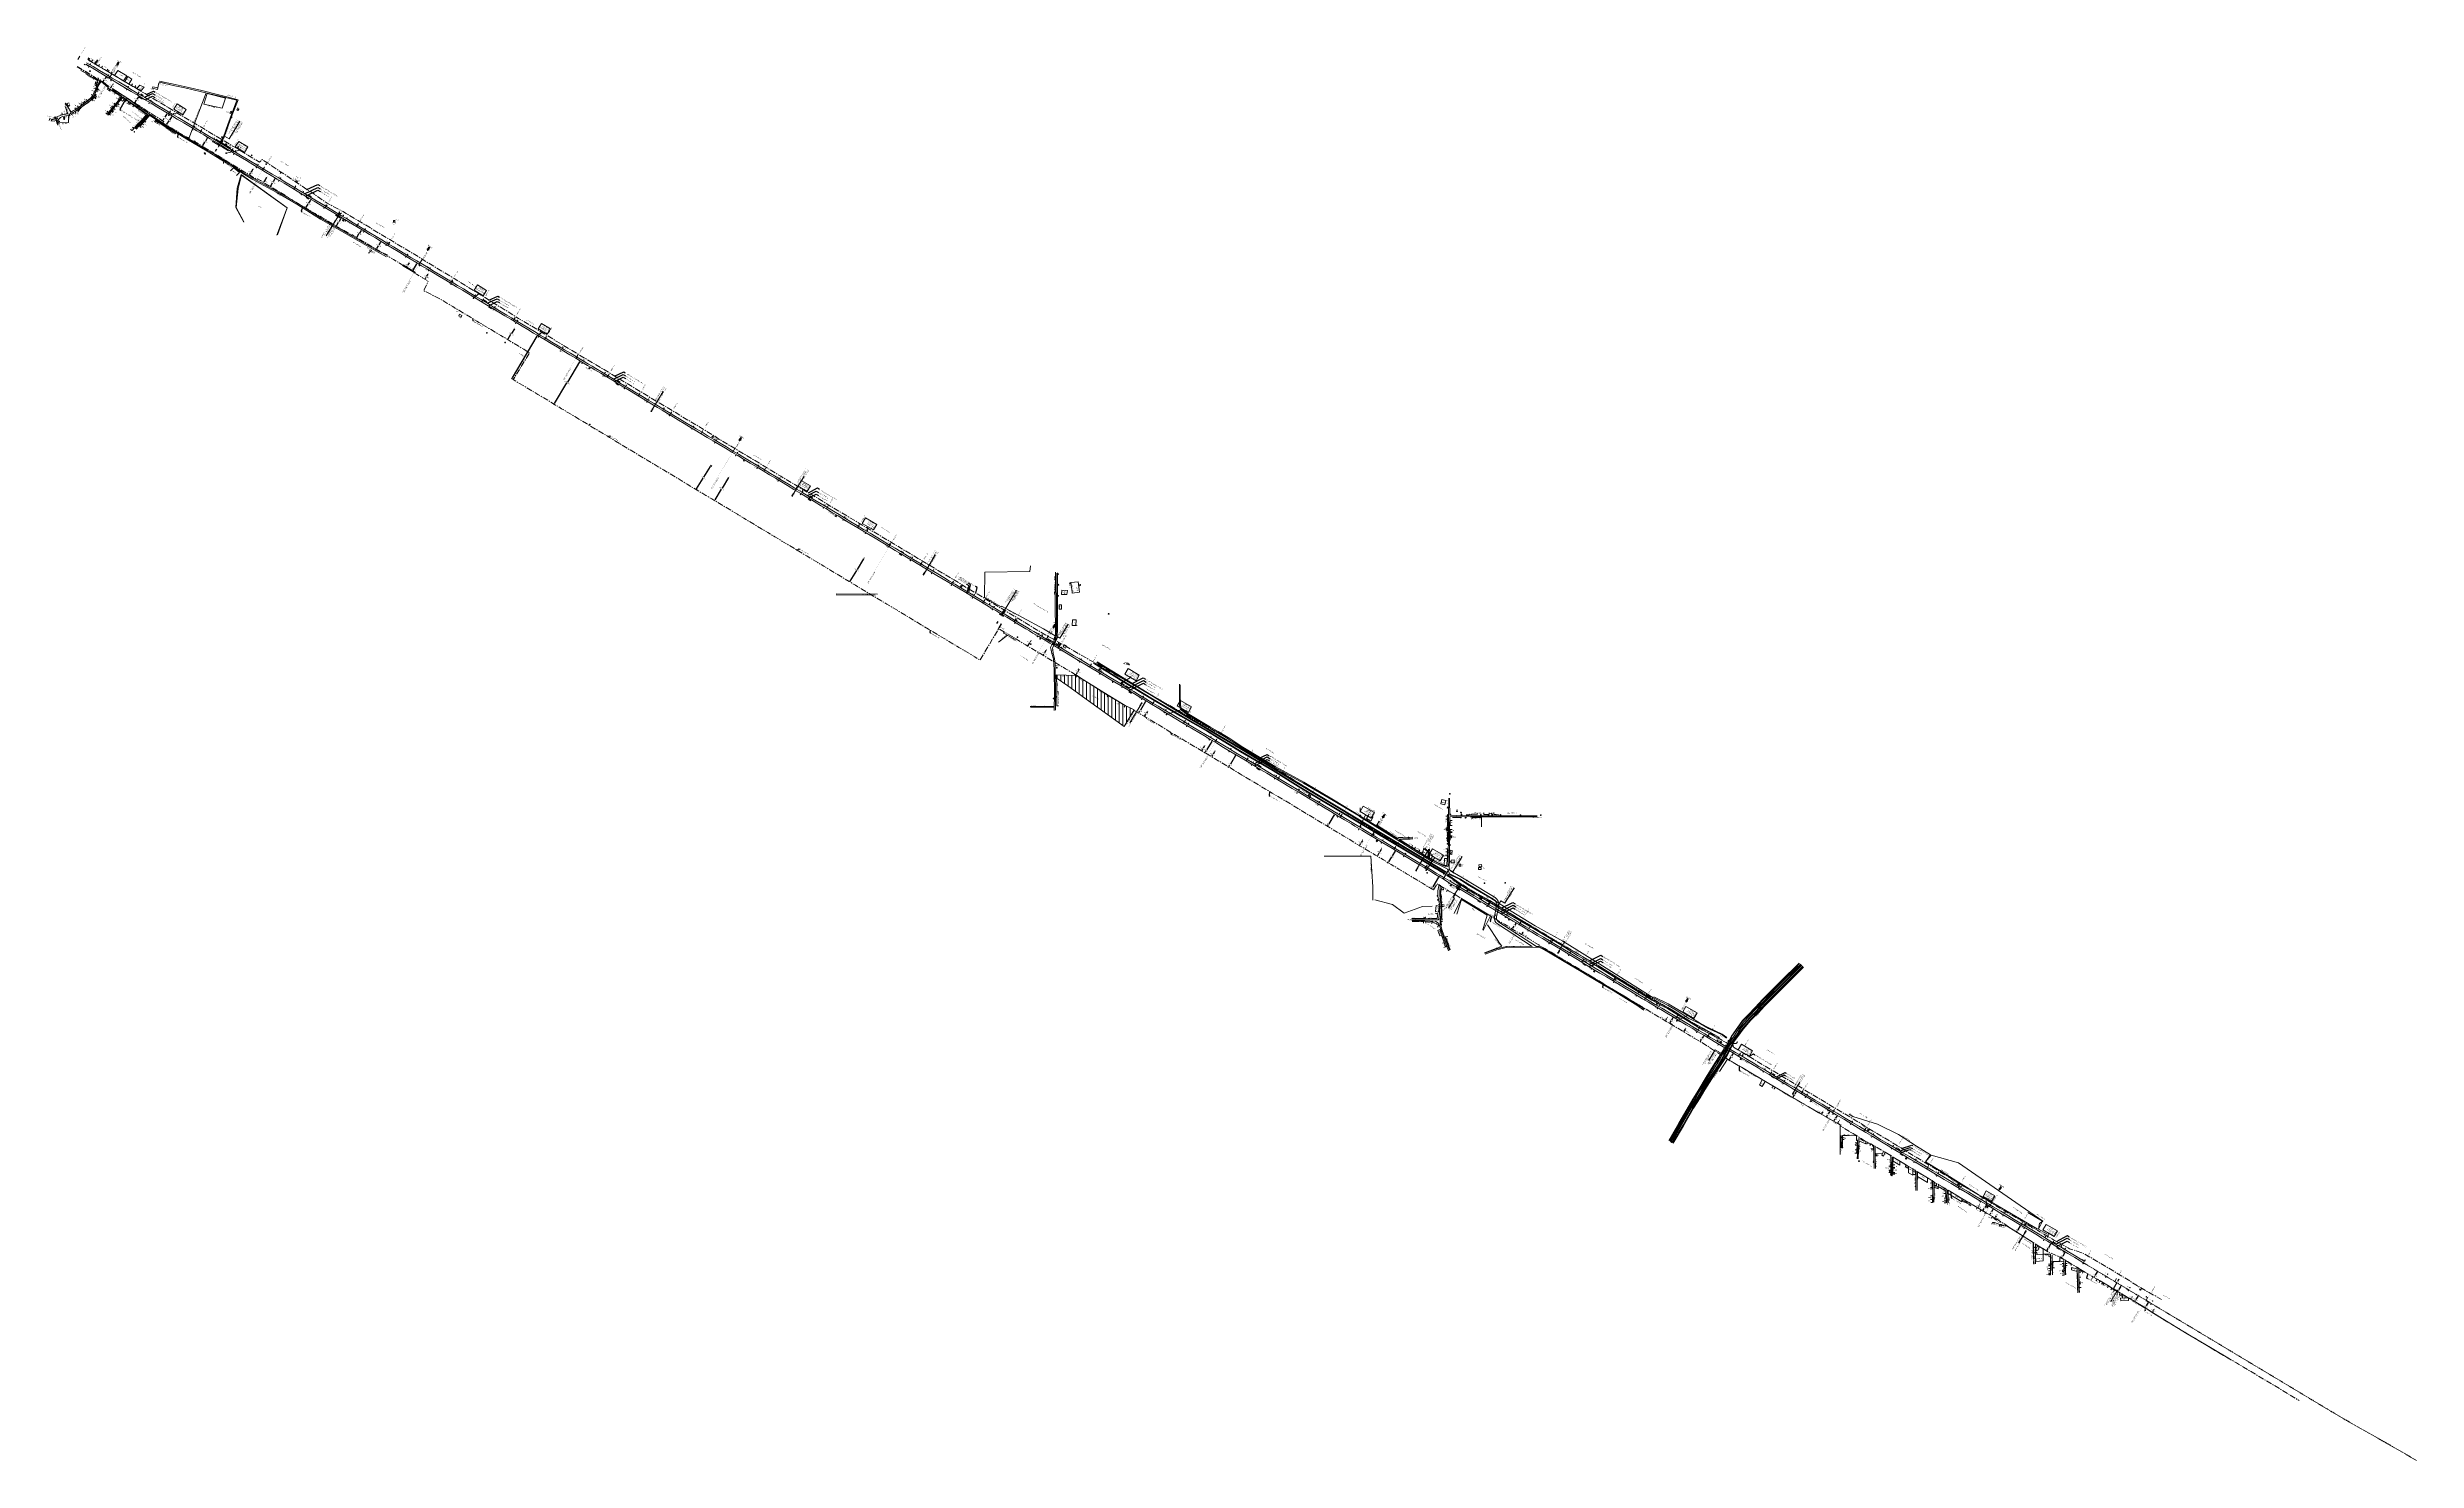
# Model space of a CAD drawing. Header units: metres. Extents: x 610236 to 616721, y 3398253 to 3402120.
import ezdxf
from ezdxf.enums import TextEntityAlignment as Align

# ---------------------------------------------------------------- set-up
doc = ezdxf.new("R2010")
doc.units = ezdxf.units.M
doc.header["$MEASUREMENT"] = 0
for name, pattern in [('CENTER', [50.8, 31.75, -6.35, 6.35, -6.35]), ('DASHED', [0.75, 0.5, -0.25]), ('PHANTOM2', [1.25, 0.625, -0.125, 0.125, -0.125, 0.125, -0.125])]:
    doc.linetypes.add(name, pattern=pattern)
doc.layers.get('Defpoints').update_dxf_attribs({"lineweight": 0})
for name, color, linetype, lineweight in [('Bench_Mark', 7, 'Continuous', 0), ('Bore', 7, 'Continuous', 0), ('Bounary Dim', 10, 'Continuous', 13), ('Bridge Parapet', 7, 'Continuous', 0), ('Building Under Cons.', 251, 'Continuous', 0), ('CANAL BOTTOM', 5, 'Continuous', 0), ('Canal Center', 5, 'Continuous', 0), ('CANAL TOP', 5, 'Continuous', 0), ('Cart Track', 34, 'Continuous', 0), ('Commercial Building Pucca', 251, 'Continuous', 0), ('Commercial Building Semipucca', 251, 'Continuous', 0), ('Compound Wall', 251, 'Continuous', 0), ('Culvert Parapet', 7, 'Continuous', 0), ('DFCC BOUNDARY', 6, 'CENTER', 0), ('Drain Bottom', 5, 'Continuous', 0), ('Drain Top', 5, 'Continuous', 0), ('Electric Pole', 251, 'Continuous', 0), ('EXISTING BRIDGE DETAILS', 7, 'Continuous', 0), ('Existing Chainage', 7, 'Continuous', 0), ('Existing IR Track', 143, 'Continuous', 0), ('Existing Railway Boundary', 7, 'CENTER', 0), ('FACTORY', 7, 'Continuous', 0), ('flow direction', 7, 'Continuous', 0), ('Gate', 251, 'Continuous', 0), ('Govt buliding', 251, 'Continuous', 0), ('GPS', 251, 'Continuous', 0), ('Grill', 251, 'Continuous', 0), ('KM STONE', 7, 'Continuous', 0), ('Lamp_Post', 7, 'Continuous', 0), ('LC DETAILS IN PLAN', 7, 'Continuous', 0), ('MATCH LINE', 7, 'Continuous', 0), ('Name Board', 251, 'Continuous', 0), ('Ofc Pillar', 251, 'Continuous', 0), ('OHE MAST', 8, 'Continuous', 0), ('OHE MAST TEXT', 8, 'Continuous', 0), ('Pavers', 7, 'Continuous', 0), ('Piers_Abutment', 7, 'Continuous', 0), ('Pipe Line', 4, 'Continuous', 0), ('Pipe line-Pertolium', 7, 'Continuous', 0), ('Pond Bottom', 5, 'Continuous', 0), ('Pond Top', 5, 'Continuous', 0), ('Religious_Place', 251, 'Continuous', 0), ('Residential Building Pucca', 251, 'Continuous', 0), ('Residential Building Semipucca', 251, 'Continuous', 0), ('Retaining Wall', 251, 'Continuous', 0), ('River Text', 7, 'Continuous', 0), ('SFL', 251, 'Continuous', 0), ('Shed', 251, 'Continuous', 0), ('Side Details', 251, 'Continuous', 0), ('Sign Board', 251, 'Continuous', 0), ('Subroad Edge', 34, 'Continuous', 0), ('Tbm Pillar', 251, 'Continuous', 0), ('Telephone Junction Box', 251, 'Continuous', 0), ('Telephone_Pole', 251, 'Continuous', 0), ('Text', 251, 'Continuous', 0), ('Text1', 251, 'Continuous', 0), ('TJB', 251, 'Continuous', 0), ('Tomb', 251, 'Continuous', 0), ('TOPOSTYLEREMARK', 251, 'Continuous', 0), ('Transformer', 251, 'Continuous', 0), ('Trolley Stand', 7, 'Continuous', 0), ('Village Area', 251, 'Continuous', 0), ('Village Name', 7, 'Continuous', 0), ('Water Logged Area', 5, 'Continuous', 0), ('Well', 5, 'Continuous', 0), ('Wing Wall', 7, 'Continuous', 0)]:
    doc.layers.add(name, color=color, linetype=linetype, lineweight=lineweight)
doc.styles.add('CUT-FILL', font='cut-fill.shx', dxfattribs={"height": 2})
doc.styles.add('NB', font='arial.ttf', dxfattribs={"height": 1.5})
doc.styles.add('notes', font='romans.shx', dxfattribs={"height": 2})
doc.styles.get("Standard").update_dxf_attribs({"font": 'arial.ttf'})
doc.styles.add('street name', font='tahoma.ttf', dxfattribs={"height": 2})
doc.styles.add('Style-Arial', font='arial.ttf')
doc.styles.add('Text', font='arial.ttf', dxfattribs={"height": 2})
doc.styles.add('Vill txt', font='arial.ttf', dxfattribs={"height": 3})
doc.dimstyles.new('DIM', dxfattribs={"dimtxt": 2.5, "dimasz": 2.5, "dimexe": 0.18, "dimexo": 0.0625, "dimgap": 0.09, "dimtad": 0, "dimtih": 1, "dimtoh": 1, "dimdec": 3, "dimzin": 0, "dimdsep": 46, "dimtxsty": 'Standard', "dimcen": 0.09, "dimadec": 0, "dimazin": 0, "dimtfac": 1, "dimtdec": 3, "dimtofl": 0, "dimtmove": 0, "dimatfit": 3, "dimfxl": 1, "dimtolj": 1, "dimtzin": 0, "dimarcsym": 0})
doc.dimstyles.new('ISO-25', dxfattribs={"dimtxt": 2.5, "dimasz": 2.5, "dimexe": 1.25, "dimexo": 0.625, "dimtad": 1, "dimtxsty": 'Standard', "dimcen": 2.5, "dimadec": 0, "dimazin": 0, "dimtfac": 1, "dimtmove": 0, "dimatfit": 3, "dimfxl": 1, "dimarcsym": 0})
doc.dimstyles.get("Standard").update_dxf_attribs({"dimtxt": 2.5, "dimasz": 0.18, "dimexe": 0.18, "dimexo": 0.0625, "dimgap": 0.09, "dimtad": 0, "dimtih": 1, "dimtoh": 1, "dimdec": 3, "dimzin": 0, "dimdsep": 46, "dimtxsty": 'Standard', "dimcen": 0.09, "dimadec": 0, "dimazin": 0, "dimtfac": 1, "dimtdec": 3, "dimtofl": 0, "dimtmove": 0, "dimatfit": 3, "dimfxl": 1, "dimtolj": 1, "dimtzin": 0, "dimarcsym": 0})

# ---------------------------------------------------------------- blocks, each defined once
blk = doc.blocks.new('GPS')
at = {"const_width": 0.0279, "flags": 128}
blk.add_lwpolyline([(0.6, -0.6), (-0.6, -0.6), (-0.6, 0.6), (0.6, 0.6), (0.6, -0.6)], close=True, dxfattribs=at)
blk.add_3dface([(0.3, -0.3), (-0.3, -0.3), (-0.3, 0.3), (0.3, 0.3)])
at = {"style": 'street name'}
blk.add_text('GPS', height=0.868, rotation=179.05633, dxfattribs=at).set_placement((1.1, -0.8, -111.3))
blk = doc.blocks.new('SIG')
for color, points in [(1, [(-0.2, 0.4, 0.180295), (0, 0.3, -0.00255), (0, 0.3, -0.00255), (0, 0.3, 0.180295), (0.2, 0.4, -0.002654), (0.2, 0.4, 0.184495), (0.3, 0.7, 1.000001), (-0.3, 0.7, 0.184495), (-0.2, 0.4, -0.002654)]), (2, [(0.2, -0.2, -0.002654), (0.2, -0.2, 0.184495), (0.3, 0, 1.000001), (-0.3, 0, 0.184495), (-0.2, -0.2, -0.002654), (-0.2, -0.2, 0.180295), (0, -0.3, -0.00255), (0, -0.3, -0.00255), (0, -0.3, 0.180295)]), (3, [(0.2, -0.9, -0.002654), (0.2, -0.9, 0.184495), (0.3, -0.6, 1.000001), (-0.3, -0.6, 0.184495), (-0.2, -0.9, -0.002654), (-0.2, -0.9, 0.395599)])]:
    blk.add_hatch(color=color).paths.add_polyline_path(points)
for p, q in [((-0.3, 1), (-0.3, -0.9)), ((0.3, -0.9), (0.3, 1))]:
    blk.add_line(p, q)
at = {"flags": 128}
for points in [[(-0.3, 1), (-0.8, 1, 0.198758), (-0.4, 0.4, 0.003814), (-0.3, 0.4)], [(-0.3, 0.3), (-0.8, 0.3, 0.198758), (-0.4, -0.2, 0.003727), (-0.3, -0.3)], [(0.3, 1), (0.8, 1, -0.198758), (0.4, 0.4, -0.003814), (0.3, 0.4)], [(0.3, 0.3), (0.8, 0.3, -0.198758), (0.4, -0.2, -0.003727), (0.3, -0.3)], [(-0.3, -0.3), (-0.8, -0.3, 0.198758), (-0.4, -0.9, 0.003639), (-0.3, -0.9)], [(0.3, -0.3), (0.8, -0.3, -0.198758), (0.4, -0.9, -0.003639), (0.3, -0.9)]]:
    blk.add_lwpolyline(points, format="xyb", dxfattribs=at)
for centre, radius, start, end in [((0, 0.9), 0.324, 12.40488, 167.59512), ((0, 0.8), 0.357, 27.75781, 152.24219), ((0, -0.9), 0.324, 181.45715, 358.54285)]:
    blk.add_arc(centre, radius, start, end)
blk = doc.blocks.new('GT')
at = {"layer": 'Gate'}
for p, q in [((-0.5, -0.5), (-0.5, 0.5)), ((-0.5, 0.5), (0.5, -0.5)), ((0.5, 0.5), (0.5, -0.5))]:
    blk.add_line(p, q, dxfattribs=at)
at = {"layer": 'Gate', "flags": 128}
blk.add_lwpolyline([(0.5, 0.5), (-0.5, -0.5)], dxfattribs=at)
blk = doc.blocks.new('River A')
at = {"layer": 'River Text', "color": 5}
for p, q in [((0, 3), (-4, 11, -1500)), ((0, 0), (-4, 8, -1500)), ((0, 20), (-3, 28, -1500)), ((0, 16), (-3, 24, -1500)), ((0, 13), (-3, 20, -1500)), ((0, 10), (-3, 17, -1500)), ((0, 6), (-3, 14, -1500)), ((0, 20), (4, 28, -1500)), ((0, 16), (4, 24, -1500)), ((1, 22), (0, 0)), ((0, 13), (4, 20, -1500)), ((0, 10), (4, 17, -1500)), ((0, 6), (4, 13, -1500)), ((0, 3), (4, 11, -1500)), ((0, 0), (4, 7, -1500))]:
    blk.add_line(p, q, dxfattribs=at)
at = {"layer": 'River Text', "color": 5, "flags": 128}
blk.add_lwpolyline([(-1, -28), (1, 22)], dxfattribs=at)
at = {"layer": 'River Text', "color": 5, "extrusion": (0, 0, -1)}
blk.add_solid([(-3, -28), (1, -53), (5, -28)], dxfattribs=at)
blk = doc.blocks.new('EP')
at = {"extrusion": (0, 0, -1)}
blk.add_hatch(color=8, dxfattribs=at).paths.add_polyline_path([(-0.3, -0.2), (-0.9, 0), (-0.4, -0.1), (-0.4, 0.2), (0.2, -0.1), (0.2, 0.2), (0.9, 0), (0.3, 0.1), (0.3, -0.2), (-0.3, 0)])
at = {"color": 8}
for p, q in [((-0.9, 0), (-0.2, 0.2)), ((-0.3, 0.1), (-0.9, 0)), ((-0.3, -0.2), (-0.3, 0.1)), ((0.3, 0), (-0.3, -0.2)), ((-0.2, -0.1), (0.4, 0.2)), ((-0.2, 0.2), (-0.2, -0.1)), ((0.3, -0.2), (0.3, 0)), ((0.4, 0.2), (0.4, -0.1)), ((0.9, 0), (0.3, -0.2)), ((0.4, -0.1), (0.9, 0))]:
    blk.add_line(p, q, dxfattribs=at)
blk.add_circle((0, 0), 1, dxfattribs=at)
blk = doc.blocks.new('NB')
for p, q in [((-1, 0.8), (-1, 2)), ((-1, 2), (1, 2)), ((-1, 0.8), (1, 0.8)), ((-0.1, 0.8), (-0.1, 0)), ((-0.1, 0), (0.1, 0)), ((0.1, 0.8), (0.1, 0)), ((1, 2), (1, 0.8))]:
    blk.add_line(p, q)
at = {"insert": (0, 1.5), "char_height": 0.988, "attachment_point": 5, "rotation": 180, "line_spacing_factor": 0.6, "style": 'NB'}
blk.add_mtext('\\H1x;\\W1.02537;NB', dxfattribs=at)
blk = doc.blocks.new('TP')
at = {"layer": 'Telephone_Pole'}
blk.add_hatch(color=8, dxfattribs=at).paths.add_polyline_path([(0.5, 0.1, -0.516403), (0.5, 0, 0.157799), (0.4, -0.2, 0.257253), (0.4, -0.2), (0.7, -0.4, 0.297943), (0.7, -0.4, 0.213635), (0.9, -0.1, 0.292624), (0.9, 0.1, 0.314672), (-0.9, 0.1, 0.297888), (-0.9, -0.1, 0.205841), (-0.7, -0.4, 0.297943), (-0.7, -0.4), (-0.4, -0.2, 0.257253), (-0.4, -0.2, 0.155164), (-0.5, 0, -0.510878), (-0.5, 0.1, -0.167449)])
at = {"layer": 'Telephone_Pole', "color": 8}
for p, q in [((-0.7, -0.4), (-0.4, -0.2)), ((0.7, -0.4), (0.4, -0.2))]:
    blk.add_line(p, q, dxfattribs=at)
blk.add_circle((0, 0), 1.03, dxfattribs=at)
for centre, radius, start, end in [((0, -1.1), 1.5, 55.36592, 125.23532), ((0, -1.3), 1.5, 71.19434, 109.21809), ((-0.5, 0.1), 0.0243, 109.21809, 217.46399), ((-0.8, -0.2), 0.402, 2.18439, 37.46399), ((0.8, -0.2), 0.402, 141.94645, 177.81561), ((0.5, 0.1), 0.0243, 321.94645, 71.19434), ((0.7, -0.1), 0.194, 350.12305, 55.36592), ((-0.4, -0.2), 0.0258, 304.47763, 2.18439), ((0.4, -0.2), 0.0258, 177.81561, 235.52237), ((0.5, 0), 0.462, 301.88655, 350.12305), ((0.7, -0.4), 0.0258, 235.52237, 301.88655)]:
    blk.add_arc(centre, radius, start, end, dxfattribs=at)
for p in [(-0.4, -0.2), (0.4, -0.2)]:
    blk.add_point(p, dxfattribs=at)
blk = doc.blocks.new('TRF')
at = {"extrusion": (0, 0, -1)}
blk.add_hatch(color=256, dxfattribs=at).paths.add_polyline_path([(0.2, -0.4), (-1, 0.1), (-0.2, 0), (-0.4, 0.4), (1, -0.3), (0, 0)])
for p, q in [((-0.7, 0.7), (-0.7, -0.7)), ((-0.5, 0.7), (-0.7, 0.7)), ((-0.5, -0.7), (-0.5, 0.7)), ((0, 0.7), (0, -0.7)), ((0.2, 0.7), (0, 0.7)), ((0.2, -0.7), (0.2, 0.7)), ((0.7, 0.7), (0.7, -0.7)), ((0.9, 0.7), (0.7, 0.7)), ((0.9, -0.7), (0.9, 0.7)), ((-0.7, -0.7), (-0.5, -0.7)), ((0, -0.7), (0.2, -0.7)), ((0.7, -0.7), (0.9, -0.7))]:
    blk.add_line(p, q)
at = {"flags": 128}
blk.add_lwpolyline([(0.2, 0), (0.4, 0.4), (-1, -0.3), (0, 0), (-0.2, -0.4), (1, 0.1), (0.2, 0)], close=True, dxfattribs=at)
blk = doc.blocks.new('TBM')
at = {"const_width": 0.042, "flags": 128}
blk.add_lwpolyline([(0.8, -0.8), (-0.8, -0.8), (-0.8, 0.8), (0.8, 0.8), (0.8, -0.8)], close=True, dxfattribs=at)
blk.add_3dface([(0.5, -0.5), (-0.5, -0.5), (-0.5, 0.5), (0.5, 0.5)])
blk = doc.blocks.new('BORE')
at = {"ltscale": 0.5}
for q in [(-1, 0), (0, 1.6), (1, 0), (0, -1.6)]:
    blk.add_line((0, 0), q, dxfattribs=at)
blk.add_circle((0, 0), 0.328, dxfattribs=at)
blk = doc.blocks.new('LP')
at = {"flags": 128}
for points in [[(0, 0), (0, 1.5)], [(0.3, 1.3), (0.4, 1.3)]]:
    blk.add_lwpolyline(points, dxfattribs=at)
for centre, radius, start, end in [((0.1, 1), 0.519, 57.64249, 97.31648), ((0.3, 1.3), 0.094, 11.70118, 168.04763)]:
    blk.add_arc(centre, radius, start, end)
at = {"extrusion": (0, 0, -1)}
blk.add_ellipse((0, 0), major_axis=(0.308, 0), ratio=0.400495, dxfattribs=at)
blk.add_ellipse((0.3, 1.4), major_axis=(0.0017, 0.0438), ratio=0.461056, start_param=1.74022, end_param=4.575836)
blk = doc.blocks.new('TSB')
at = {"const_width": 0.132, "flags": 128}
blk.add_lwpolyline([(-0.5, 0.8), (0.5, 0.8), (0, 1.9), (-0.5, 0.8)], close=True, dxfattribs=at)
at = {"const_width": 0.142, "flags": 128}
blk.add_lwpolyline([(0, 0.8), (0, 0)], dxfattribs=at)
blk = doc.blocks.new('TJB')
at = {"layer": 'TJB'}
for p, q in [((1, 0.6), (-1.1, 0.6)), ((-1.1, 0.6), (-1.1, -0.6)), ((1, -0.6), (1, 0.6)), ((-1.1, -0.6), (1, -0.6))]:
    blk.add_line(p, q, dxfattribs=at)
at = {"layer": 'TJB', "insert": (-0.9, -0.6), "char_height": 0.739, "attachment_point": 7, "line_spacing_factor": 0.6, "style": 'CUT-FILL'}
blk.add_mtext('TJB', dxfattribs=at)
blk = doc.blocks.new('OFC')
at = {"ltscale": 5}
for p, q in [((-0.5, 0), (-0.5, 1.2)), ((-0.5, 0), (0.5, 0)), ((0.5, 0), (0.5, 1.2))]:
    blk.add_line(p, q, dxfattribs=at)
blk.add_arc((0, 1.4), 0.48, 343.89789, 196.10211, dxfattribs=at)
for points in [[(-0.3, 1.1, 1.2), (-0.3, 1.1), (-0.3, 0.8), (-0.3, 0.8, 1.2)], [(0.4, 1.1, 1.2), (0.4, 1.1), (-0.3, 1.1), (-0.3, 1.1, 1.2)], [(0.4, 1.1), (0.4, 0.8), (-0.3, 0.8), (-0.3, 1.1)], [(0.4, 0.8, 1.2), (0.4, 1.1, 1.2), (-0.3, 1.1, 1.2), (-0.3, 0.8, 1.2)], [(-0.3, 0.8, 1.2), (-0.3, 0.8), (0.4, 0.8), (0.4, 0.8, 1.2)], [(0.4, 0.8, 1.2), (0.4, 0.8), (0.4, 1.1), (0.4, 1.1, 1.2)]]:
    blk.add_3dface(points)
at = {"ltscale": 5, "style": 'notes'}
blk.add_text('OFC', height=0.246, rotation=0, dxfattribs=at).set_placement((-0.3, 0.8))
at = {"style": 'notes'}
blk.add_text('OFC', height=0.937, rotation=180, dxfattribs=at).set_placement((3.2, 1, -359.2))
blk = doc.blocks.new('OHE MAST')
h = blk.add_hatch(color=256)
edge = h.paths.add_edge_path()
edge.add_arc((0, 0), 0.514, 0, 360)
at = {"const_width": 0.01, "flags": 128}
for points in [[(1.5, 3.5), (1.5, 2), (-1.5, 2), (-1.5, 3.5)], [(0, 2), (0, 0)]]:
    blk.add_lwpolyline(points, dxfattribs=at)
blk.add_circle((0, 0), 0.514)
blk = doc.blocks.new('KM POST PLAN')
at = {"extrusion": (0, 0, -1)}
h = blk.add_hatch(color=256, dxfattribs=at)
h.paths.add_polyline_path([(0, -20), (0, -8), (3, -8), (3, -20)])
h.paths.add_polyline_path([(0, -8), (0, 0), (6, -8), (3, -8)], flags=16)
at = {"flags": 128}
for points in [[(0, 0), (-6, -8), (6, -8)], [(0, 0), (0, -20)], [(0, 0), (6, -8)], [(3, -8), (3, -20), (-3, -20), (-3, -8)]]:
    blk.add_lwpolyline(points, dxfattribs=at)
at = {"style": 'Style-Arial'}
blk.add_attdef('KM-POST', text='', height=6, dxfattribs=at).set_placement((0, -26, -264), align=Align.MIDDLE_CENTER)
blk = doc.blocks.new('*D337')
at = {"layer": 'Bounary Dim', "color": 0, "lineweight": -2, "transparency": 16777216}
for p, q in [((615997.7, 3398658.6), (615998.1, 3398658.4)), ((615999.2, 3398660.7), (616000.2, 3398662.4)), ((616002.6, 3398666.6), (616001.6, 3398664.8)), ((616003.6, 3398668.8), (616004, 3398668.6))]:
    blk.add_line(p, q, dxfattribs=at)
at = {"layer": 'Bounary Dim', "color": 0, "transparency": 16777216}
for points in [[(615998.8, 3398660.9), (615999.5, 3398660.4), (615997.9, 3398658.5)], [(616002.2, 3398666.8), (616002.9, 3398666.4), (616003.8, 3398668.7)]]:
    blk.add_solid(points, dxfattribs=at)
at = {"layer": 'Defpoints', "color": 0, "transparency": 16777216}
for p in [(615997.7, 3398658.6), (616003.6, 3398668.9), (616003.8, 3398668.7)]:
    blk.add_point(p, dxfattribs=at)
at = {"layer": 'Bounary Dim', "color": 0, "transparency": 16777216, "insert": (616000.9, 3398663.6), "char_height": 2.5, "attachment_point": 5, "rotation": 150}
blk.add_mtext('\\A1;11.839m', dxfattribs=at)
blk = doc.blocks.new('*D338')
at = {"layer": 'Bounary Dim', "color": 0, "lineweight": -2, "transparency": 16777216}
for p, q in [((615938.4, 3398695.2), (615938.3, 3398695.3)), ((615939.7, 3398697.3), (615940.2, 3398698.2)), ((615942.1, 3398701.4), (615941.6, 3398700.5)), ((615943.4, 3398703.5), (615943.3, 3398703.6))]:
    blk.add_line(p, q, dxfattribs=at)
at = {"layer": 'Bounary Dim', "color": 0, "transparency": 16777216}
for points in [[(615939.4, 3398697.5), (615940.1, 3398697.1), (615938.4, 3398695.2)], [(615941.8, 3398701.6), (615942.5, 3398701.1), (615943.4, 3398703.5)]]:
    blk.add_solid(points, dxfattribs=at)
at = {"layer": 'Defpoints', "color": 0, "transparency": 16777216}
for p in [(615938.5, 3398695.2), (615943.4, 3398703.5), (615943.5, 3398703.5)]:
    blk.add_point(p, dxfattribs=at)
at = {"layer": 'Bounary Dim', "color": 0, "transparency": 16777216, "insert": (615940.9, 3398699.3), "char_height": 2.5, "attachment_point": 5, "rotation": 150}
blk.add_mtext('\\A1;9.701m', dxfattribs=at)
blk = doc.blocks.new('*D339')
at = {"layer": 'Bounary Dim', "color": 0, "lineweight": -2, "transparency": 16777216}
for p, q in [((615567.5, 3398916.6), (615567.4, 3398916.6)), ((615568.8, 3398918.7), (615571.5, 3398923.2)), ((615572.8, 3398925.4), (615572.7, 3398925.4))]:
    blk.add_line(p, q, dxfattribs=at)
at = {"layer": 'Bounary Dim', "color": 0, "transparency": 16777216}
for points in [[(615568.5, 3398918.9), (615569.2, 3398918.4), (615567.5, 3398916.5)], [(615571.2, 3398923.4), (615571.9, 3398923), (615572.8, 3398925.3)]]:
    blk.add_solid(points, dxfattribs=at)
at = {"layer": 'Defpoints', "color": 0, "transparency": 16777216}
for p in [(615567.5, 3398916.5), (615572.8, 3398925.3), (615572.8, 3398925.3)]:
    blk.add_point(p, dxfattribs=at)
at = {"layer": 'Bounary Dim', "color": 0, "transparency": 16777216, "insert": (615575.4, 3398915.2), "char_height": 2.5, "attachment_point": 5, "rotation": 150}
blk.add_mtext('\\A1;10.288m', dxfattribs=at)
blk = doc.blocks.new('*D322')
at = {"layer": 'Bounary Dim', "color": 0, "lineweight": -2, "transparency": 16777216}
for p, q in [((615521.4, 3398946.9), (615521.8, 3398947.7)), ((615524.2, 3398951.6), (615523.2, 3398950)), ((615525.4, 3398953.8), (615525.3, 3398953.8)), ((615520, 3398944.8), (615519.9, 3398944.9))]:
    blk.add_line(p, q, dxfattribs=at)
at = {"layer": 'Bounary Dim', "color": 0, "transparency": 16777216}
for points in [[(615521, 3398947.1), (615521.7, 3398946.7), (615520.1, 3398944.8)], [(615523.8, 3398951.8), (615524.5, 3398951.4), (615525.5, 3398953.7)]]:
    blk.add_solid(points, dxfattribs=at)
at = {"layer": 'Defpoints', "color": 0, "transparency": 16777216}
for p in [(615525.5, 3398953.7), (615525.5, 3398953.7), (615520.1, 3398944.8)]:
    blk.add_point(p, dxfattribs=at)
at = {"layer": 'Bounary Dim', "color": 0, "transparency": 16777216, "insert": (615522.5, 3398948.8), "char_height": 2.5, "attachment_point": 5, "rotation": 150}
blk.add_mtext('\\A1;10.447m', dxfattribs=at)
blk = doc.blocks.new('*D323')
at = {"layer": 'Bounary Dim', "color": 0, "lineweight": -2, "transparency": 16777216}
for p, q in [((615136.8, 3399175.7), (615136.2, 3399176.1)), ((615137.7, 3399178.1), (615139.9, 3399181.9)), ((615141.7, 3399183.7), (615141, 3399184.1))]:
    blk.add_line(p, q, dxfattribs=at)
at = {"layer": 'Bounary Dim', "color": 0, "transparency": 16777216}
for points in [[(615137.3, 3399178.3), (615138, 3399177.9), (615136.4, 3399176)], [(615139.6, 3399182.1), (615140.3, 3399181.7), (615141.2, 3399184)]]:
    blk.add_solid(points, dxfattribs=at)
at = {"layer": 'Defpoints', "color": 0, "transparency": 16777216}
for p in [(615136.9, 3399175.7), (615141.2, 3399184), (615141.7, 3399183.7)]:
    blk.add_point(p, dxfattribs=at)
at = {"layer": 'Bounary Dim', "color": 0, "transparency": 16777216, "insert": (615143.6, 3399174.1), "char_height": 2.5, "attachment_point": 5, "rotation": 150}
blk.add_mtext('\\A1;9.371m', dxfattribs=at)
blk = doc.blocks.new('*D324')
at = {"layer": 'Bounary Dim', "color": 0, "lineweight": -2, "transparency": 16777216}
for p, q in [((615093.6, 3399203.1), (615096.5, 3399207.9)), ((615097.8, 3399210), (615097.9, 3399209.9)), ((615092.4, 3399200.9), (615092.5, 3399200.8))]:
    blk.add_line(p, q, dxfattribs=at)
at = {"layer": 'Bounary Dim', "color": 0, "transparency": 16777216}
for points in [[(615096.1, 3399208.1), (615096.8, 3399207.7), (615097.8, 3399210)], [(615093.2, 3399203.3), (615094, 3399202.9), (615092.3, 3399200.9)]]:
    blk.add_solid(points, dxfattribs=at)
at = {"layer": 'Defpoints', "color": 0, "transparency": 16777216}
for p in [(615097.8, 3399210), (615097.8, 3399210), (615092.3, 3399200.9)]:
    blk.add_point(p, dxfattribs=at)
at = {"layer": 'Bounary Dim', "color": 0, "transparency": 16777216, "insert": (615087.4, 3399207), "char_height": 2.5, "attachment_point": 5, "rotation": 150}
blk.add_mtext('\\A1;10.607m', dxfattribs=at)
blk = doc.blocks.new('*D325')
at = {"layer": 'Bounary Dim', "color": 0, "lineweight": -2, "transparency": 16777216}
for p, q in [((614714.5, 3399427), (614715.6, 3399426.3)), ((614716.7, 3399428.6), (614719.7, 3399433.7)), ((614720.1, 3399436.4), (614721.2, 3399435.7))]:
    blk.add_line(p, q, dxfattribs=at)
at = {"layer": 'Bounary Dim', "color": 0, "transparency": 16777216}
for points in [[(614716.3, 3399428.8), (614717.1, 3399428.4), (614715.4, 3399426.4)], [(614719.4, 3399433.9), (614720.1, 3399433.5), (614721, 3399435.8)]]:
    blk.add_solid(points, dxfattribs=at)
at = {"layer": 'Defpoints', "color": 0, "transparency": 16777216}
for p in [(614714.4, 3399427), (614720, 3399436.4), (614721, 3399435.8)]:
    blk.add_point(p, dxfattribs=at)
at = {"layer": 'Bounary Dim', "color": 0, "transparency": 16777216, "insert": (614724.7, 3399427.2), "char_height": 2.5, "attachment_point": 5, "rotation": 150}
blk.add_mtext('\\A1;10.925m', dxfattribs=at)
blk = doc.blocks.new('*D326')
at = {"layer": 'Bounary Dim', "color": 0, "lineweight": -2, "transparency": 16777216}
for p, q in [((614670.4, 3399466.1), (614670.3, 3399466.2)), ((614664.8, 3399456.7), (614664.7, 3399456.8)), ((614666.1, 3399458.8), (614669.2, 3399464))]:
    blk.add_line(p, q, dxfattribs=at)
at = {"layer": 'Bounary Dim', "color": 0, "transparency": 16777216}
for points in [[(614668.8, 3399464.2), (614669.5, 3399463.8), (614670.5, 3399466.1)], [(614665.8, 3399459.1), (614666.5, 3399458.6), (614664.8, 3399456.7)]]:
    blk.add_solid(points, dxfattribs=at)
at = {"layer": 'Defpoints', "color": 0, "transparency": 16777216}
for p in [(614670.5, 3399466.1), (614670.5, 3399466.1), (614664.8, 3399456.7)]:
    blk.add_point(p, dxfattribs=at)
at = {"layer": 'Bounary Dim', "color": 0, "transparency": 16777216, "insert": (614660.4, 3399463.8), "char_height": 2.5, "attachment_point": 5, "rotation": 150}
blk.add_mtext('\\A1;10.967m', dxfattribs=at)
blk = doc.blocks.new('*D327')
at = {"layer": 'Bounary Dim', "color": 0, "lineweight": -2, "transparency": 16777216}
for p, q in [((614271.7, 3399692.2), (614271.6, 3399692.3)), ((614273, 3399694.4), (614275.6, 3399698.7)), ((614276.8, 3399700.9), (614276.7, 3399701))]:
    blk.add_line(p, q, dxfattribs=at)
at = {"layer": 'Bounary Dim', "color": 0, "transparency": 16777216}
for points in [[(614272.7, 3399694.6), (614273.4, 3399694.2), (614271.8, 3399692.2)], [(614275.2, 3399698.9), (614275.9, 3399698.5), (614276.8, 3399700.9)]]:
    blk.add_solid(points, dxfattribs=at)
at = {"layer": 'Defpoints', "color": 0, "transparency": 16777216}
for p in [(614271.8, 3399692.2), (614276.8, 3399700.9), (614276.8, 3399700.9)]:
    blk.add_point(p, dxfattribs=at)
at = {"layer": 'Bounary Dim', "color": 0, "transparency": 16777216, "insert": (614279.8, 3399691.1), "char_height": 2.5, "attachment_point": 5, "rotation": 150}
blk.add_mtext('\\A1;10.046m', dxfattribs=at)
blk = doc.blocks.new('*D328')
at = {"layer": 'Bounary Dim', "color": 0, "lineweight": -2, "transparency": 16777216}
for p, q in [((613827.1, 3399936.5), (613827.8, 3399936.1)), ((613828.9, 3399938.3), (613831, 3399941.8)), ((613835.5, 3399949.3), (613832.4, 3399944.1)), ((613836.2, 3399951.8), (613836.9, 3399951.4))]:
    blk.add_line(p, q, dxfattribs=at)
at = {"layer": 'Bounary Dim', "color": 0, "transparency": 16777216}
for points in [[(613828.6, 3399938.6), (613829.3, 3399938.1), (613827.6, 3399936.2)], [(613835.1, 3399949.5), (613835.9, 3399949.1), (613836.8, 3399951.5)]]:
    blk.add_solid(points, dxfattribs=at)
at = {"layer": 'Defpoints', "color": 0, "transparency": 16777216}
for p in [(613827, 3399936.6), (613836.2, 3399951.8), (613836.8, 3399951.5)]:
    blk.add_point(p, dxfattribs=at)
at = {"layer": 'Bounary Dim', "color": 0, "transparency": 16777216, "insert": (613830.3, 3399943.7), "char_height": 2.5, "attachment_point": 5, "rotation": 150}
blk.add_mtext('\\A1;17.796m', dxfattribs=at)
blk = doc.blocks.new('*D329')
at = {"layer": 'Bounary Dim', "color": 0, "lineweight": -2, "transparency": 16777216}
for p, q in [((613424.2, 3400181.1), (613425.7, 3400183.6)), ((613430.9, 3400192.2), (613427.1, 3400185.9)), ((613432.1, 3400194.4), (613432, 3400194.5)), ((613422.9, 3400179), (613422.8, 3400179.1))]:
    blk.add_line(p, q, dxfattribs=at)
at = {"layer": 'Bounary Dim', "color": 0, "transparency": 16777216}
for points in [[(613423.9, 3400181.3), (613424.6, 3400180.9), (613422.9, 3400179)], [(613430.5, 3400192.4), (613431.2, 3400192), (613432.2, 3400194.4)]]:
    blk.add_solid(points, dxfattribs=at)
at = {"layer": 'Defpoints', "color": 0, "transparency": 16777216}
for p in [(613432.2, 3400194.4), (613422.9, 3400179), (613422.9, 3400179)]:
    blk.add_point(p, dxfattribs=at)
at = {"layer": 'Bounary Dim', "color": 0, "transparency": 16777216, "insert": (613424.4, 3400185.9), "char_height": 2.5, "attachment_point": 5, "rotation": 150}
blk.add_mtext('\\A1;17.955m', dxfattribs=at)
blk = doc.blocks.new('*D330')
at = {"layer": 'Bounary Dim', "color": 0, "lineweight": -2, "transparency": 16777216}
for p, q in [((613395.9, 3400195.1), (613395.6, 3400195.4)), ((613397, 3400197.4), (613398.4, 3400199.8)), ((613403.7, 3400208.6), (613399.9, 3400202.2)), ((613405.2, 3400210.6), (613404.8, 3400210.8))]:
    blk.add_line(p, q, dxfattribs=at)
at = {"layer": 'Bounary Dim', "color": 0, "transparency": 16777216}
for points in [[(613396.7, 3400197.6), (613397.4, 3400197.2), (613395.7, 3400195.3)], [(613403.3, 3400208.8), (613404.1, 3400208.3), (613405, 3400210.7)]]:
    blk.add_solid(points, dxfattribs=at)
at = {"layer": 'Defpoints', "color": 0, "transparency": 16777216}
for p in [(613396, 3400195.1), (613405, 3400210.7), (613405.2, 3400210.5)]:
    blk.add_point(p, dxfattribs=at)
at = {"layer": 'Bounary Dim', "color": 0, "transparency": 16777216, "insert": (613397.4, 3400202), "char_height": 2.5, "attachment_point": 5, "rotation": 150}
blk.add_mtext('\\A1;17.986m', dxfattribs=at)
blk = doc.blocks.new('*D288')
at = {"layer": 'Bounary Dim', "color": 0, "lineweight": -2, "transparency": 16777216}
for p, q in [((612961, 3400456.9), (612961.6, 3400456.6)), ((612962.8, 3400458.8), (612963.9, 3400460.7)), ((612969.1, 3400469.4), (612965.3, 3400463)), ((612970, 3400471.9), (612970.6, 3400471.5))]:
    blk.add_line(p, q, dxfattribs=at)
at = {"layer": 'Bounary Dim', "color": 0, "transparency": 16777216}
for points in [[(612962.4, 3400459), (612963.1, 3400458.6), (612961.5, 3400456.7)], [(612968.8, 3400469.7), (612969.5, 3400469.2), (612970.4, 3400471.6)]]:
    blk.add_solid(points, dxfattribs=at)
at = {"layer": 'Defpoints', "color": 0, "transparency": 16777216}
for p in [(612961, 3400457), (612961.5, 3400456.7), (612969.9, 3400471.9)]:
    blk.add_point(p, dxfattribs=at)
at = {"layer": 'Bounary Dim', "color": 0, "transparency": 16777216, "insert": (612964.6, 3400461.9), "char_height": 2.5, "attachment_point": 5, "rotation": 150}
blk.add_mtext('\\A1;17.405m', dxfattribs=at)
blk = doc.blocks.new('*D289')
at = {"layer": 'Bounary Dim', "color": 0, "lineweight": -2, "transparency": 16777216}
for p, q in [((612918.9, 3400482.2), (612919.7, 3400481.7)), ((612920.9, 3400483.9), (612924.8, 3400490.4)), ((612927.3, 3400494.6), (612926.2, 3400492.8)), ((612927.9, 3400497.1), (612928.7, 3400496.6))]:
    blk.add_line(p, q, dxfattribs=at)
at = {"layer": 'Bounary Dim', "color": 0, "transparency": 16777216}
for points in [[(612920.5, 3400484.1), (612921.2, 3400483.7), (612919.6, 3400481.7)], [(612926.9, 3400494.8), (612927.6, 3400494.4), (612928.6, 3400496.7)]]:
    blk.add_solid(points, dxfattribs=at)
at = {"layer": 'Defpoints', "color": 0, "transparency": 16777216}
for p in [(612918.8, 3400482.2), (612927.8, 3400497.2), (612928.6, 3400496.7)]:
    blk.add_point(p, dxfattribs=at)
at = {"layer": 'Bounary Dim', "color": 0, "transparency": 16777216, "insert": (612923.6, 3400492.7), "char_height": 2.5, "attachment_point": 5, "rotation": 150}
blk.add_mtext('\\A1;17.457m', dxfattribs=at)
blk = doc.blocks.new('*D290')
at = {"layer": 'Bounary Dim', "color": 0, "lineweight": -2, "transparency": 16777216}
for p, q in [((612470.3, 3400720.8), (612452.6, 3400691.4)), ((612471.6, 3400722.9), (612471.7, 3400722.8)), ((612432.4, 3400657.5), (612432.5, 3400657.5)), ((612433.6, 3400659.7), (612451.2, 3400689.1))]:
    blk.add_line(p, q, dxfattribs=at)
at = {"layer": 'Bounary Dim', "color": 0, "transparency": 16777216}
for points in [[(612469.9, 3400721), (612470.6, 3400720.6), (612471.6, 3400722.9)], [(612433.2, 3400659.9), (612434, 3400659.5), (612432.3, 3400657.6)]]:
    blk.add_solid(points, dxfattribs=at)
at = {"layer": 'Defpoints', "color": 0, "transparency": 16777216}
for p in [(612471.6, 3400722.9), (612471.6, 3400722.9), (612432.3, 3400657.6)]:
    blk.add_point(p, dxfattribs=at)
at = {"layer": 'Bounary Dim', "color": 0, "transparency": 16777216, "insert": (612451.9, 3400690.2), "char_height": 2.5, "attachment_point": 5, "rotation": 150}
blk.add_mtext('\\A1;76.260m', dxfattribs=at)
blk = doc.blocks.new('*D291')
at = {"layer": 'Bounary Dim', "color": 0, "lineweight": -2, "transparency": 16777216}
for p, q in [((612063.7, 3400881.9), (612081.3, 3400911.2)), ((612100.4, 3400942.9), (612082.8, 3400913.6)), ((612101.7, 3400945), (612101.8, 3400944.9)), ((612062.5, 3400879.7), (612062.6, 3400879.7))]:
    blk.add_line(p, q, dxfattribs=at)
at = {"layer": 'Bounary Dim', "color": 0, "transparency": 16777216}
for points in [[(612100, 3400943.1), (612100.7, 3400942.7), (612101.6, 3400945)], [(612063.4, 3400882.1), (612064.1, 3400881.7), (612062.5, 3400879.8)]]:
    blk.add_solid(points, dxfattribs=at)
at = {"layer": 'Defpoints', "color": 0, "transparency": 16777216}
for p in [(612101.6, 3400945), (612101.6, 3400945), (612062.5, 3400879.8)]:
    blk.add_point(p, dxfattribs=at)
at = {"layer": 'Bounary Dim', "color": 0, "transparency": 16777216, "insert": (612082.1, 3400912.4), "char_height": 2.5, "attachment_point": 5, "rotation": 150}
blk.add_mtext('\\A1;76.128m', dxfattribs=at)
blk = doc.blocks.new('*D292')
at = {"layer": 'Bounary Dim', "color": 0, "lineweight": -2, "transparency": 16777216}
for p, q in [((612049.7, 3400973.3), (612032.1, 3400943.9)), ((612054.4, 3400973.4), (612050.9, 3400975.5)), ((612015.2, 3400908.1), (612011.7, 3400910.2)), ((612013.1, 3400912.3), (612030.7, 3400941.6))]:
    blk.add_line(p, q, dxfattribs=at)
at = {"layer": 'Bounary Dim', "color": 0, "transparency": 16777216}
for points in [[(612049.4, 3400973.5), (612050.1, 3400973.1), (612051, 3400975.4)], [(612012.7, 3400912.5), (612013.5, 3400912), (612011.8, 3400910.1)]]:
    blk.add_solid(points, dxfattribs=at)
at = {"layer": 'Defpoints', "color": 0, "transparency": 16777216}
for p in [(612051, 3400975.4), (612054.4, 3400973.4), (612015.2, 3400908.1)]:
    blk.add_point(p, dxfattribs=at)
at = {"layer": 'Bounary Dim', "color": 0, "transparency": 16777216, "insert": (612031.4, 3400942.8), "char_height": 2.5, "attachment_point": 5, "rotation": 150}
blk.add_mtext('\\A1;76.175m', dxfattribs=at)
blk = doc.blocks.new('*D293')
at = {"layer": 'Bounary Dim', "color": 0, "lineweight": -2, "transparency": 16777216}
for p, q in [((611692.8, 3401259.9), (611659.3, 3401204)), ((611693.5, 3401262.4), (611694.3, 3401261.9)), ((611624.4, 3401145.8), (611657.9, 3401201.7)), ((611622.5, 3401144), (611623.2, 3401143.6))]:
    blk.add_line(p, q, dxfattribs=at)
at = {"layer": 'Bounary Dim', "color": 0, "transparency": 16777216}
for points in [[(611692.5, 3401260.1), (611693.2, 3401259.6), (611694.1, 3401262)], [(611624, 3401146), (611624.7, 3401145.6), (611623.1, 3401143.7)]]:
    blk.add_solid(points, dxfattribs=at)
at = {"layer": 'Defpoints', "color": 0, "transparency": 16777216}
for p in [(611693.5, 3401262.4), (611694.1, 3401262), (611622.4, 3401144.1)]:
    blk.add_point(p, dxfattribs=at)
at = {"layer": 'Bounary Dim', "color": 0, "transparency": 16777216, "insert": (611658.6, 3401202.8), "char_height": 2.5, "attachment_point": 5, "rotation": 150}
blk.add_mtext('\\A1;138.000m', dxfattribs=at)
blk = doc.blocks.new('*D294')
at = {"layer": 'Bounary Dim', "color": 0, "lineweight": -2, "transparency": 16777216}
for p, q in [((611576, 3401329.9), (611507.7, 3401215.9)), ((611580.3, 3401330.3), (611577.2, 3401332.2)), ((611509.4, 3401211.9), (611506.3, 3401213.8))]:
    blk.add_line(p, q, dxfattribs=at)
at = {"layer": 'Bounary Dim', "color": 0, "transparency": 16777216}
for points in [[(611575.7, 3401330.1), (611576.4, 3401329.7), (611577.3, 3401332.1)], [(611507.4, 3401216.1), (611508.1, 3401215.7), (611506.4, 3401213.7)]]:
    blk.add_solid(points, dxfattribs=at)
at = {"layer": 'Defpoints', "color": 0, "transparency": 16777216}
for p in [(611580.4, 3401330.3), (611506.4, 3401213.7), (611509.5, 3401211.9)]:
    blk.add_point(p, dxfattribs=at)
at = {"layer": 'Bounary Dim', "color": 0, "transparency": 16777216, "insert": (611533.5, 3401278.5), "char_height": 2.5, "attachment_point": 5, "rotation": 150}
blk.add_mtext('\\A1;137.941m', dxfattribs=at)
blk = doc.blocks.new('*D295')
at = {"layer": 'Bounary Dim', "color": 0, "lineweight": -2, "transparency": 16777216}
for p, q in [((611514.3, 3401350.2), (611506.3, 3401337.5)), ((611515.6, 3401352.3), (611515.5, 3401352.4)), ((611495.5, 3401320.5), (611495.4, 3401320.5)), ((611496.9, 3401322.6), (611504.8, 3401335.2))]:
    blk.add_line(p, q, dxfattribs=at)
at = {"layer": 'Bounary Dim', "color": 0, "transparency": 16777216}
for points in [[(611513.9, 3401350.4), (611514.6, 3401350), (611515.6, 3401352.3)], [(611496.5, 3401322.8), (611497.2, 3401322.3), (611495.5, 3401320.5)]]:
    blk.add_solid(points, dxfattribs=at)
at = {"layer": 'Defpoints', "color": 0, "transparency": 16777216}
for p in [(611515.6, 3401352.3), (611515.6, 3401352.3), (611495.5, 3401320.5)]:
    blk.add_point(p, dxfattribs=at)
at = {"layer": 'Bounary Dim', "color": 0, "transparency": 16777216, "insert": (611505.6, 3401336.4), "char_height": 2.5, "attachment_point": 5, "rotation": 150}
blk.add_mtext('\\A1;37.649m', dxfattribs=at)
blk = doc.blocks.new('*D296')
at = {"layer": 'Bounary Dim', "color": 0, "lineweight": -2, "transparency": 16777216}
for p, q in [((611269.1, 3401485.6), (611269, 3401485.7)), ((611270.4, 3401487.7), (611272.4, 3401491.1)), ((611277.3, 3401499.2), (611273.8, 3401493.5)), ((611278.5, 3401501.4), (611278.4, 3401501.5))]:
    blk.add_line(p, q, dxfattribs=at)
at = {"layer": 'Bounary Dim', "color": 0, "transparency": 16777216}
for points in [[(611270, 3401488), (611270.8, 3401487.5), (611269.1, 3401485.6)], [(611276.9, 3401499.4), (611277.6, 3401499), (611278.6, 3401501.4)]]:
    blk.add_solid(points, dxfattribs=at)
at = {"layer": 'Defpoints', "color": 0, "transparency": 16777216}
for p in [(611269.1, 3401485.6), (611278.6, 3401501.4), (611278.6, 3401501.4)]:
    blk.add_point(p, dxfattribs=at)
at = {"layer": 'Bounary Dim', "color": 0, "transparency": 16777216, "insert": (611273.1, 3401492.3), "char_height": 2.5, "attachment_point": 5, "rotation": 150}
blk.add_mtext('\\A1;18.396m', dxfattribs=at)
blk = doc.blocks.new('*D331')
at = {"layer": 'Bounary Dim', "color": 0, "lineweight": -2, "transparency": 16777216}
for p, q in [((611218.4, 3401518.1), (611218.5, 3401518)), ((611219.6, 3401520.3), (611220.9, 3401522.5)), ((611225.9, 3401530.8), (611222.3, 3401524.8)), ((611227.3, 3401532.9), (611227.4, 3401532.9))]:
    blk.add_line(p, q, dxfattribs=at)
at = {"layer": 'Bounary Dim', "color": 0, "transparency": 16777216}
for points in [[(611219.3, 3401520.5), (611220, 3401520.1), (611218.3, 3401518.1)], [(611225.6, 3401531), (611226.3, 3401530.6), (611227.2, 3401533)]]:
    blk.add_solid(points, dxfattribs=at)
at = {"layer": 'Defpoints', "color": 0, "transparency": 16777216}
for p in [(611218.3, 3401518.1), (611227.2, 3401533), (611227.2, 3401533)]:
    blk.add_point(p, dxfattribs=at)
at = {"layer": 'Bounary Dim', "color": 0, "transparency": 16777216, "insert": (611221.6, 3401523.6), "char_height": 2.5, "attachment_point": 5, "rotation": 150}
blk.add_mtext('\\A1;17.297m', dxfattribs=at)
blk = doc.blocks.new('*D332')
at = {"layer": 'Bounary Dim', "color": 0, "lineweight": -2, "transparency": 16777216}
for p, q in [((610827.5, 3401750.2), (610827.4, 3401750.3)), ((610828.8, 3401752.3), (610836.2, 3401764.6)), ((610837.4, 3401766.7), (610837.3, 3401766.8))]:
    blk.add_line(p, q, dxfattribs=at)
at = {"layer": 'Bounary Dim', "color": 0, "transparency": 16777216}
for points in [[(610828.5, 3401752.6), (610829.2, 3401752.1), (610827.5, 3401750.2)], [(610835.8, 3401764.8), (610836.5, 3401764.4), (610837.4, 3401766.7)]]:
    blk.add_solid(points, dxfattribs=at)
at = {"layer": 'Defpoints', "color": 0, "transparency": 16777216}
for p in [(610827.5, 3401750.2), (610837.4, 3401766.7), (610837.4, 3401766.7)]:
    blk.add_point(p, dxfattribs=at)
at = {"layer": 'Bounary Dim', "color": 0, "transparency": 16777216, "insert": (610833.9, 3401753.5), "char_height": 2.5, "attachment_point": 5, "rotation": 150}
blk.add_mtext('\\A1;19.255m', dxfattribs=at)
blk = doc.blocks.new('*D333')
at = {"layer": 'Bounary Dim', "color": 0, "lineweight": -2, "transparency": 16777216}
for p, q in [((610789.1, 3401771), (610789.2, 3401770.9)), ((610790.3, 3401773.1), (610792.3, 3401776.5)), ((610798.6, 3401787.1), (610793.7, 3401778.8)), ((610800, 3401789.2), (610800.1, 3401789.1))]:
    blk.add_line(p, q, dxfattribs=at)
at = {"layer": 'Bounary Dim', "color": 0, "transparency": 16777216}
for points in [[(610789.9, 3401773.3), (610790.6, 3401772.9), (610789, 3401771)], [(610798.3, 3401787.3), (610799, 3401786.9), (610799.9, 3401789.2)]]:
    blk.add_solid(points, dxfattribs=at)
at = {"layer": 'Defpoints', "color": 0, "transparency": 16777216}
for p in [(610789, 3401771), (610799.9, 3401789.2), (610799.9, 3401789.2)]:
    blk.add_point(p, dxfattribs=at)
at = {"layer": 'Bounary Dim', "color": 0, "transparency": 16777216, "insert": (610792.6, 3401777.8), "char_height": 2.5, "attachment_point": 5, "rotation": 150}
blk.add_mtext('\\A1;21.256m', dxfattribs=at)
blk = doc.blocks.new('*D334')
at = {"layer": 'Bounary Dim', "color": 0, "lineweight": -2, "transparency": 16777216}
for p, q in [((610409.6, 3402009.7), (610409.7, 3402009.6)), ((610410.8, 3402011.8), (610411.8, 3402013.5)), ((610414.3, 3402017.6), (610413.2, 3402015.9)), ((610415.6, 3402019.7), (610415.7, 3402019.6))]:
    blk.add_line(p, q, dxfattribs=at)
at = {"layer": 'Bounary Dim', "color": 0, "transparency": 16777216}
for points in [[(610410.5, 3402012.1), (610411.2, 3402011.6), (610409.5, 3402009.7)], [(610413.9, 3402017.8), (610414.6, 3402017.4), (610415.5, 3402019.7)]]:
    blk.add_solid(points, dxfattribs=at)
at = {"layer": 'Defpoints', "color": 0, "transparency": 16777216}
for p in [(610409.5, 3402009.7), (610415.5, 3402019.7), (610415.5, 3402019.7)]:
    blk.add_point(p, dxfattribs=at)
at = {"layer": 'Bounary Dim', "color": 0, "transparency": 16777216, "insert": (610412.5, 3402014.7), "char_height": 2.5, "attachment_point": 5, "rotation": 150}
blk.add_mtext('\\A1;11.682m', dxfattribs=at)
blk = doc.blocks.new('*D335')
at = {"layer": 'Bounary Dim', "color": 0, "lineweight": -2, "transparency": 16777216}
for p, q in [((612840, 3400529.6), (612839.5, 3400529.8)), ((612841, 3400531.9), (612847.4, 3400542.5)), ((612848.9, 3400544.5), (612848.5, 3400544.8))]:
    blk.add_line(p, q, dxfattribs=at)
at = {"layer": 'Bounary Dim', "color": 0, "transparency": 16777216}
for points in [[(612840.6, 3400532.1), (612841.3, 3400531.7), (612839.7, 3400529.7)], [(612847, 3400542.8), (612847.7, 3400542.3), (612848.7, 3400544.7)]]:
    blk.add_solid(points, dxfattribs=at)
at = {"layer": 'Defpoints', "color": 0, "transparency": 16777216}
for p in [(612840, 3400529.5), (612848.7, 3400544.7), (612849, 3400544.5)]:
    blk.add_point(p, dxfattribs=at)
at = {"layer": 'Bounary Dim', "color": 0, "transparency": 16777216, "insert": (612849, 3400531.1), "char_height": 2.5, "attachment_point": 5, "rotation": 150}
blk.add_mtext('\\A1;17.437m', dxfattribs=at)
blk = doc.blocks.new('*D336')
at = {"layer": 'Bounary Dim', "color": 0, "lineweight": -2, "transparency": 16777216}
for p, q in [((613239.1, 3400289.1), (613238.8, 3400289.2)), ((613240.3, 3400291.3), (613242.9, 3400295.8)), ((613247, 3400302.6), (613244.4, 3400298.1)), ((613248.5, 3400304.7), (613248.2, 3400304.8))]:
    blk.add_line(p, q, dxfattribs=at)
at = {"layer": 'Bounary Dim', "color": 0, "transparency": 16777216}
for points in [[(613239.9, 3400291.5), (613240.6, 3400291.1), (613239, 3400289.2)], [(613246.7, 3400302.8), (613247.4, 3400302.4), (613248.3, 3400304.7)]]:
    blk.add_solid(points, dxfattribs=at)
at = {"layer": 'Defpoints', "color": 0, "transparency": 16777216}
for p in [(613239, 3400289.2), (613239.2, 3400289), (613248.5, 3400304.6)]:
    blk.add_point(p, dxfattribs=at)
at = {"layer": 'Bounary Dim', "color": 0, "transparency": 16777216, "insert": (613243.6, 3400297), "char_height": 2.5, "attachment_point": 5, "rotation": 150}
blk.add_mtext('\\A1;18.183m', dxfattribs=at)
blk = doc.blocks.new('*D314')
at = {"layer": 'Defpoints', "color": 0, "linetype": 'ByBlock', "ltscale": 5, "transparency": 16777216}
for p in [(610392.8, 3402021.1), (610397.3, 3402040.2), (610402.4, 3402037.1)]:
    blk.add_point(p, dxfattribs=at)
at = {"layer": 'DFCC BOUNDARY', "color": 0, "linetype": 'ByBlock', "lineweight": -2, "ltscale": 5, "transparency": 16777216}
for p, q in [((610392.8, 3402021.1), (610387.5, 3402024.3)), ((610388.9, 3402026.3), (610391.4, 3402030.4)), ((610396, 3402038.1), (610392.8, 3402032.7)), ((610402.4, 3402037.2), (610397.1, 3402040.3))]:
    blk.add_line(p, q, dxfattribs=at)
at = {"layer": 'DFCC BOUNDARY', "color": 0, "linetype": 'ByBlock', "ltscale": 5, "transparency": 16777216}
for points in [[(610388.6, 3402026.5), (610389.3, 3402026.1), (610387.7, 3402024.2)], [(610395.6, 3402038.3), (610396.4, 3402037.9), (610397.3, 3402040.2)]]:
    blk.add_solid(points, dxfattribs=at)
at = {"layer": 'DFCC BOUNDARY', "color": 0, "linetype": 'ByBlock', "ltscale": 5, "transparency": 16777216, "insert": (610392.1, 3402031.5), "char_height": 2.5, "attachment_point": 5, "rotation": 149}
blk.add_mtext('\\A1;18.710 m', dxfattribs=at)
blk = doc.blocks.new('*D315')
at = {"layer": 'Defpoints', "color": 0, "linetype": 'ByBlock', "ltscale": 5, "transparency": 16777216}
for p in [(611236.9, 3401506.9), (611248.7, 3401529.5), (611250, 3401528.7)]:
    blk.add_point(p, dxfattribs=at)
at = {"layer": 'DFCC BOUNDARY', "color": 0, "linetype": 'ByBlock', "lineweight": -2, "ltscale": 5, "transparency": 16777216}
for p, q in [((611236.9, 3401507), (611235.4, 3401507.8)), ((611236.9, 3401509.9), (611247.4, 3401527.3)), ((611249.9, 3401528.7), (611248.5, 3401529.6))]:
    blk.add_line(p, q, dxfattribs=at)
at = {"layer": 'DFCC BOUNDARY', "color": 0, "linetype": 'ByBlock', "ltscale": 5, "transparency": 16777216}
for points in [[(611236.5, 3401510.1), (611237.2, 3401509.7), (611235.6, 3401507.7)], [(611247, 3401527.6), (611247.7, 3401527.1), (611248.7, 3401529.5)]]:
    blk.add_solid(points, dxfattribs=at)
at = {"layer": 'DFCC BOUNDARY', "color": 0, "linetype": 'ByBlock', "ltscale": 5, "transparency": 16777216, "insert": (611235.8, 3401514.1), "char_height": 2.5, "attachment_point": 5, "rotation": 149}
blk.add_mtext('\\A1;25.360 m', dxfattribs=at)
blk = doc.blocks.new('*D316')
at = {"layer": 'Defpoints', "color": 0, "linetype": 'ByBlock', "ltscale": 5, "transparency": 16777216}
for p in [(611135.4, 3401567.9), (611148.5, 3401589.6), (611149.3, 3401589.1)]:
    blk.add_point(p, dxfattribs=at)
at = {"layer": 'DFCC BOUNDARY', "color": 0, "linetype": 'ByBlock', "lineweight": -2, "ltscale": 5, "transparency": 16777216}
for p, q in [((611135.5, 3401567.9), (611136.5, 3401567.3)), ((611137.6, 3401569.5), (611142.1, 3401577.1)), ((611148.1, 3401587), (611143.5, 3401579.4)), ((611148.5, 3401589.6), (611149.5, 3401589))]:
    blk.add_line(p, q, dxfattribs=at)
at = {"layer": 'DFCC BOUNDARY', "color": 0, "linetype": 'ByBlock', "ltscale": 5, "transparency": 16777216}
for points in [[(611137.2, 3401569.7), (611138, 3401569.3), (611136.3, 3401567.4)], [(611147.7, 3401587.2), (611148.4, 3401586.8), (611149.3, 3401589.1)]]:
    blk.add_solid(points, dxfattribs=at)
at = {"layer": 'DFCC BOUNDARY', "color": 0, "linetype": 'ByBlock', "ltscale": 5, "transparency": 16777216, "insert": (611142.8, 3401578.2), "char_height": 2.5, "attachment_point": 5, "rotation": 149}
blk.add_mtext('\\A1;25.360 m', dxfattribs=at)
blk = doc.blocks.new('*D317')
at = {"layer": 'Defpoints', "color": 0, "linetype": 'ByBlock', "ltscale": 5, "transparency": 16777216}
for p in [(611095.4, 3401621.5), (611095.6, 3401621.4), (611082.3, 3401599.8)]:
    blk.add_point(p, dxfattribs=at)
at = {"layer": 'DFCC BOUNDARY', "color": 0, "linetype": 'ByBlock', "lineweight": -2, "ltscale": 5, "transparency": 16777216}
for p, q in [((611083.9, 3401601.8), (611088.4, 3401609.3)), ((611094.3, 3401619.2), (611089.8, 3401611.7)), ((611095.5, 3401621.5), (611095.8, 3401621.3)), ((611082.4, 3401599.7), (611082.7, 3401599.5))]:
    blk.add_line(p, q, dxfattribs=at)
at = {"layer": 'DFCC BOUNDARY', "color": 0, "linetype": 'ByBlock', "ltscale": 5, "transparency": 16777216}
for points in [[(611094, 3401619.4), (611094.7, 3401619), (611095.6, 3401621.4)], [(611083.5, 3401602), (611084.2, 3401601.6), (611082.6, 3401599.6)]]:
    blk.add_solid(points, dxfattribs=at)
at = {"layer": 'DFCC BOUNDARY', "color": 0, "linetype": 'ByBlock', "ltscale": 5, "transparency": 16777216, "insert": (611089.1, 3401610.5), "char_height": 2.5, "attachment_point": 5, "rotation": 149}
blk.add_mtext('\\A1;25.366 m', dxfattribs=at)
blk = doc.blocks.new('*D318')
at = {"layer": 'Defpoints', "color": 0, "linetype": 'ByBlock', "ltscale": 5, "transparency": 16777216}
for p in [(611026.9, 3401631.1), (611040.8, 3401654.3), (611040.8, 3401654.3)]:
    blk.add_point(p, dxfattribs=at)
at = {"layer": 'DFCC BOUNDARY', "color": 0, "linetype": 'ByBlock', "lineweight": -2, "ltscale": 5, "transparency": 16777216}
for p, q in [((611026.8, 3401631.1), (611026.7, 3401631.2)), ((611028.2, 3401633.2), (611033.1, 3401641.5)), ((611039.5, 3401652.1), (611034.5, 3401643.8)), ((611040.7, 3401654.3), (611040.6, 3401654.4))]:
    blk.add_line(p, q, dxfattribs=at)
at = {"layer": 'DFCC BOUNDARY', "color": 0, "linetype": 'ByBlock', "ltscale": 5, "transparency": 16777216}
for points in [[(611027.8, 3401633.5), (611028.5, 3401633), (611026.9, 3401631.1)], [(611039.1, 3401652.3), (611039.8, 3401651.9), (611040.8, 3401654.3)]]:
    blk.add_solid(points, dxfattribs=at)
at = {"layer": 'DFCC BOUNDARY', "color": 0, "linetype": 'ByBlock', "ltscale": 5, "transparency": 16777216, "insert": (611033.8, 3401642.7), "char_height": 2.5, "attachment_point": 5, "rotation": 149}
blk.add_mtext('\\A1;27.010 m', dxfattribs=at)
blk = doc.blocks.new('*D319')
at = {"layer": 'Defpoints', "color": 0, "linetype": 'ByBlock', "ltscale": 5, "transparency": 16777216}
for p in [(610941.6, 3401681), (610956.1, 3401705.1), (610957.4, 3401704.4)]:
    blk.add_point(p, dxfattribs=at)
at = {"layer": 'DFCC BOUNDARY', "color": 0, "linetype": 'ByBlock', "lineweight": -2, "ltscale": 5, "transparency": 16777216}
for p, q in [((610941.7, 3401680.9), (610943, 3401680.1)), ((610944.2, 3401682.4), (610949.4, 3401691.1)), ((610956.1, 3401702.2), (610950.8, 3401693.5)), ((610956.2, 3401705.1), (610957.5, 3401704.3))]:
    blk.add_line(p, q, dxfattribs=at)
at = {"layer": 'DFCC BOUNDARY', "color": 0, "linetype": 'ByBlock', "ltscale": 5, "transparency": 16777216}
for points in [[(610943.8, 3401682.6), (610944.5, 3401682.1), (610942.9, 3401680.2)], [(610955.7, 3401702.4), (610956.4, 3401702), (610957.4, 3401704.4)]]:
    blk.add_solid(points, dxfattribs=at)
at = {"layer": 'DFCC BOUNDARY', "color": 0, "linetype": 'ByBlock', "ltscale": 5, "transparency": 16777216, "insert": (610950.1, 3401692.3), "char_height": 2.5, "attachment_point": 5, "rotation": 149}
blk.add_mtext('\\A1;28.170 m', dxfattribs=at)
blk = doc.blocks.new('*D320')
at = {"layer": 'Defpoints', "color": 0, "linetype": 'ByBlock', "ltscale": 5, "transparency": 16777216}
for p in [(610846.3, 3401739), (610860.1, 3401762.5), (610860.3, 3401762.3)]:
    blk.add_point(p, dxfattribs=at)
at = {"layer": 'DFCC BOUNDARY', "color": 0, "linetype": 'ByBlock', "lineweight": -2, "ltscale": 5, "transparency": 16777216}
for p, q in [((610846.2, 3401739), (610845.9, 3401739.2)), ((610847.4, 3401741.2), (610852.4, 3401749.6)), ((610858.8, 3401760.3), (610853.8, 3401751.9)), ((610860.3, 3401762.4), (610859.9, 3401762.6))]:
    blk.add_line(p, q, dxfattribs=at)
at = {"layer": 'DFCC BOUNDARY', "color": 0, "linetype": 'ByBlock', "ltscale": 5, "transparency": 16777216}
for points in [[(610847, 3401741.5), (610847.7, 3401741), (610846.1, 3401739.1)], [(610858.5, 3401760.5), (610859.2, 3401760.1), (610860.1, 3401762.5)]]:
    blk.add_solid(points, dxfattribs=at)
at = {"layer": 'DFCC BOUNDARY', "color": 0, "linetype": 'ByBlock', "ltscale": 5, "transparency": 16777216, "insert": (610853.1, 3401750.8), "char_height": 2.5, "attachment_point": 5, "rotation": 149}
blk.add_mtext('\\A1;27.244 m', dxfattribs=at)
blk = doc.blocks.new('*D321')
at = {"layer": 'Defpoints', "color": 0, "linetype": 'ByBlock', "ltscale": 5, "transparency": 16777216}
for p in [(610672.6, 3401875), (610674.9, 3401873.6), (610657.9, 3401850.6)]:
    blk.add_point(p, dxfattribs=at)
at = {"layer": 'DFCC BOUNDARY', "color": 0, "linetype": 'ByBlock', "lineweight": -2, "ltscale": 5, "transparency": 16777216}
for p, q in [((610673.6, 3401871.5), (610668.2, 3401862.6)), ((610672.6, 3401875), (610675, 3401873.5)), ((610658, 3401850.6), (610660.4, 3401849.1)), ((610661.5, 3401851.4), (610666.8, 3401860.3))]:
    blk.add_line(p, q, dxfattribs=at)
at = {"layer": 'DFCC BOUNDARY', "color": 0, "linetype": 'ByBlock', "ltscale": 5, "transparency": 16777216}
for points in [[(610673.2, 3401871.7), (610673.9, 3401871.3), (610674.9, 3401873.6)], [(610661.1, 3401851.6), (610661.9, 3401851.1), (610660.2, 3401849.2)]]:
    blk.add_solid(points, dxfattribs=at)
at = {"layer": 'DFCC BOUNDARY', "color": 0, "linetype": 'ByBlock', "ltscale": 5, "transparency": 16777216, "insert": (610667.5, 3401861.4), "char_height": 2.5, "attachment_point": 5, "rotation": 149}
blk.add_mtext('\\A1;28.480 m', dxfattribs=at)
blk = doc.blocks.new('*D281')
at = {"layer": 'Defpoints', "color": 0, "linetype": 'ByBlock', "ltscale": 5, "transparency": 16777216}
for p in [(610576.4, 3401932.7), (610577, 3401932.4), (610561.3, 3401907.6)]:
    blk.add_point(p, dxfattribs=at)
at = {"layer": 'DFCC BOUNDARY', "color": 0, "linetype": 'ByBlock', "lineweight": -2, "ltscale": 5, "transparency": 16777216}
for p, q in [((610576.5, 3401932.7), (610577.1, 3401932.3)), ((610561.4, 3401907.6), (610562.1, 3401907.2)), ((610563.2, 3401909.4), (610568.8, 3401918.7)), ((610575.7, 3401930.2), (610570.2, 3401921))]:
    blk.add_line(p, q, dxfattribs=at)
at = {"layer": 'DFCC BOUNDARY', "color": 0, "linetype": 'ByBlock', "ltscale": 5, "transparency": 16777216}
for points in [[(610575.3, 3401930.5), (610576.1, 3401930), (610577, 3401932.4)], [(610562.9, 3401909.7), (610563.6, 3401909.2), (610561.9, 3401907.3)]]:
    blk.add_solid(points, dxfattribs=at)
at = {"layer": 'DFCC BOUNDARY', "color": 0, "linetype": 'ByBlock', "ltscale": 5, "transparency": 16777216, "insert": (610569.5, 3401919.8), "char_height": 2.5, "attachment_point": 5, "rotation": 149}
blk.add_mtext('\\A1;29.275 m', dxfattribs=at)
blk = doc.blocks.new('*D282')
at = {"layer": 'Defpoints', "color": 0, "ltscale": 0.5, "transparency": 16777216}
for p in [(610563.9, 3401940.2), (610564.9, 3401939.7), (610552, 3401918.3)]:
    blk.add_point(p, dxfattribs=at)
at = {"layer": 'Existing Railway Boundary', "color": 0, "lineweight": -2, "ltscale": 0.5, "transparency": 16777216}
for p, q in [((610562.7, 3401938.1), (610556.9, 3401928.5)), ((610564.8, 3401939.7), (610563.8, 3401940.3)), ((610551.9, 3401918.3), (610550.9, 3401918.9)), ((610552.4, 3401921), (610555.5, 3401926.2))]:
    blk.add_line(p, q, dxfattribs=at)
at = {"layer": 'Existing Railway Boundary', "color": 0, "ltscale": 0.5, "transparency": 16777216}
for points in [[(610562.3, 3401938.3), (610563, 3401937.9), (610563.9, 3401940.2)], [(610552, 3401921.2), (610552.7, 3401920.7), (610551.1, 3401918.8)]]:
    blk.add_solid(points, dxfattribs=at)
at = {"layer": 'Existing Railway Boundary', "color": 0, "ltscale": 0.5, "transparency": 16777216, "insert": (610556.2, 3401927.4), "char_height": 2.5, "attachment_point": 5, "rotation": 149}
blk.add_mtext('\\A1;24.998 m', dxfattribs=at)
blk = doc.blocks.new('*D283')
at = {"layer": 'Defpoints', "color": 0, "ltscale": 0.5, "transparency": 16777216}
for p in [(610476.9, 3401966.4), (610486.1, 3401986.9), (610488.4, 3401985.6)]:
    blk.add_point(p, dxfattribs=at)
at = {"layer": 'Existing Railway Boundary', "color": 0, "lineweight": -2, "ltscale": 0.5, "transparency": 16777216}
for p, q in [((610476.9, 3401966.5), (610474.5, 3401967.9)), ((610475.9, 3401970), (610479.6, 3401976.2)), ((610484.8, 3401984.8), (610481, 3401978.5)), ((610488.3, 3401985.6), (610485.9, 3401987))]:
    blk.add_line(p, q, dxfattribs=at)
at = {"layer": 'Existing Railway Boundary', "color": 0, "ltscale": 0.5, "transparency": 16777216}
for points in [[(610475.5, 3401970.2), (610476.2, 3401969.8), (610474.6, 3401967.8)], [(610484.4, 3401985), (610485.1, 3401984.6), (610486.1, 3401986.9)]]:
    blk.add_solid(points, dxfattribs=at)
at = {"layer": 'Existing Railway Boundary', "color": 0, "ltscale": 0.5, "transparency": 16777216, "insert": (610480.3, 3401977.4), "char_height": 2.5, "attachment_point": 5, "rotation": 149}
blk.add_mtext('\\A1;22.274 m', dxfattribs=at)
blk = doc.blocks.new('*D284')
at = {"layer": 'Defpoints', "color": 0, "linetype": 'ByBlock', "ltscale": 5, "transparency": 16777216}
for p in [(615552.7, 3398925.5), (615562.6, 3398942.4), (615562.8, 3398942.3)]:
    blk.add_point(p, dxfattribs=at)
at = {"layer": 'DFCC BOUNDARY', "color": 0, "linetype": 'ByBlock', "lineweight": -2, "ltscale": 5, "transparency": 16777216}
for p, q in [((615552.6, 3398925.5), (615552.3, 3398925.7)), ((615553.8, 3398927.7), (615556.1, 3398931.5)), ((615561.3, 3398940.3), (615557.5, 3398933.9)), ((615562.7, 3398942.4), (615562.4, 3398942.5))]:
    blk.add_line(p, q, dxfattribs=at)
at = {"layer": 'DFCC BOUNDARY', "color": 0, "linetype": 'ByBlock', "ltscale": 5, "transparency": 16777216}
for points in [[(615553.4, 3398928), (615554.1, 3398927.5), (615552.5, 3398925.6)], [(615560.9, 3398940.5), (615561.7, 3398940.1), (615562.6, 3398942.4)]]:
    blk.add_solid(points, dxfattribs=at)
at = {"layer": 'DFCC BOUNDARY', "color": 0, "linetype": 'ByBlock', "ltscale": 5, "transparency": 16777216, "insert": (615556.8, 3398932.7), "char_height": 2.5, "attachment_point": 5, "rotation": 149}
blk.add_mtext('\\A1;19.6 m', dxfattribs=at)
blk = doc.blocks.new('*D285')
at = {"layer": 'Defpoints', "color": 0, "linetype": 'ByBlock', "ltscale": 5, "transparency": 16777216}
for p in [(615541.8, 3398954.9), (615544.1, 3398953.5), (615531.7, 3398937.9)]:
    blk.add_point(p, dxfattribs=at)
at = {"layer": 'DFCC BOUNDARY', "color": 0, "linetype": 'ByBlock', "lineweight": -2, "ltscale": 5, "transparency": 16777216}
for p, q in [((615542.8, 3398951.4), (615539.3, 3398945.5)), ((615541.9, 3398954.8), (615544.2, 3398953.4)), ((615531.8, 3398937.9), (615534.1, 3398936.5)), ((615535.2, 3398938.7), (615537.9, 3398943.2))]:
    blk.add_line(p, q, dxfattribs=at)
at = {"layer": 'DFCC BOUNDARY', "color": 0, "linetype": 'ByBlock', "ltscale": 5, "transparency": 16777216}
for points in [[(615542.4, 3398951.6), (615543.1, 3398951.2), (615544.1, 3398953.5)], [(615534.9, 3398938.9), (615535.6, 3398938.5), (615533.9, 3398936.6)]]:
    blk.add_solid(points, dxfattribs=at)
at = {"layer": 'DFCC BOUNDARY', "color": 0, "linetype": 'ByBlock', "ltscale": 5, "transparency": 16777216, "insert": (615538.6, 3398944.3), "char_height": 2.5, "attachment_point": 5, "rotation": 149}
blk.add_mtext('\\A1;19.7 m', dxfattribs=at)
blk = doc.blocks.new('*D286')
at = {"layer": 'Defpoints', "color": 0, "linetype": 'ByBlock', "ltscale": 5, "transparency": 16777216}
for p in [(614686.8, 3399466.9), (614683.7, 3399445.4), (614694, 3399462.6)]:
    blk.add_point(p, dxfattribs=at)
at = {"layer": 'DFCC BOUNDARY', "color": 0, "linetype": 'ByBlock', "lineweight": -2, "ltscale": 5, "transparency": 16777216}
for p, q in [((614693.9, 3399462.6), (614686.7, 3399467)), ((614683.6, 3399445.5), (614676.4, 3399449.8)), ((614677.8, 3399451.8), (614680.6, 3399456.5)), ((614685.5, 3399464.7), (614682, 3399458.8))]:
    blk.add_line(p, q, dxfattribs=at)
at = {"layer": 'DFCC BOUNDARY', "color": 0, "linetype": 'ByBlock', "ltscale": 5, "transparency": 16777216}
for points in [[(614685.2, 3399464.9), (614685.9, 3399464.5), (614686.8, 3399466.9)], [(614677.5, 3399452.1), (614678.2, 3399451.6), (614676.6, 3399449.7)]]:
    blk.add_solid(points, dxfattribs=at)
at = {"layer": 'DFCC BOUNDARY', "color": 0, "linetype": 'ByBlock', "ltscale": 5, "transparency": 16777216, "insert": (614681.3, 3399457.7), "char_height": 2.5, "attachment_point": 5, "rotation": 149}
blk.add_mtext('\\A1;20.0 m', dxfattribs=at)
blk = doc.blocks.new('*D287')
at = {"layer": 'Defpoints', "color": 0, "linetype": 'ByBlock', "ltscale": 5, "transparency": 16777216}
for p in [(615115.4, 3399210.1), (615118.5, 3399208.2), (615108.6, 3399191.7)]:
    blk.add_point(p, dxfattribs=at)
at = {"layer": 'DFCC BOUNDARY', "color": 0, "linetype": 'ByBlock', "lineweight": -2, "ltscale": 5, "transparency": 16777216}
for p, q in [((615114.1, 3399208), (615110.6, 3399202)), ((615118.5, 3399208.3), (615115.2, 3399210.2)), ((615108.6, 3399191.7), (615105.3, 3399193.7)), ((615106.8, 3399195.7), (615109.2, 3399199.7))]:
    blk.add_line(p, q, dxfattribs=at)
at = {"layer": 'DFCC BOUNDARY', "color": 0, "linetype": 'ByBlock', "ltscale": 5, "transparency": 16777216}
for points in [[(615113.8, 3399208.2), (615114.5, 3399207.7), (615115.4, 3399210.1)], [(615106.4, 3399195.9), (615107.1, 3399195.5), (615105.5, 3399193.6)]]:
    blk.add_solid(points, dxfattribs=at)
at = {"layer": 'DFCC BOUNDARY', "color": 0, "linetype": 'ByBlock', "ltscale": 5, "transparency": 16777216, "insert": (615109.9, 3399200.8), "char_height": 2.5, "attachment_point": 5, "rotation": 149}
blk.add_mtext('\\A1;19.3 m', dxfattribs=at)
blk = doc.blocks.new('*D305')
at = {"layer": 'Defpoints', "color": 0, "linetype": 'ByBlock', "ltscale": 5, "transparency": 16777216}
for p in [(615125.9, 3399181.9), (615135.6, 3399198), (615135.6, 3399198)]:
    blk.add_point(p, dxfattribs=at)
at = {"layer": 'DFCC BOUNDARY', "color": 0, "linetype": 'ByBlock', "lineweight": -2, "ltscale": 5, "transparency": 16777216}
for p, q in [((615126, 3399181.9), (615126.1, 3399181.8)), ((615127.2, 3399184), (615129.4, 3399187.6)), ((615134.3, 3399195.9), (615130.8, 3399190)), ((615135.6, 3399198), (615135.7, 3399197.9))]:
    blk.add_line(p, q, dxfattribs=at)
at = {"layer": 'DFCC BOUNDARY', "color": 0, "linetype": 'ByBlock', "ltscale": 5, "transparency": 16777216}
for points in [[(615126.9, 3399184.2), (615127.6, 3399183.8), (615125.9, 3399181.9)], [(615133.9, 3399196.1), (615134.7, 3399195.7), (615135.6, 3399198)]]:
    blk.add_solid(points, dxfattribs=at)
at = {"layer": 'DFCC BOUNDARY', "color": 0, "linetype": 'ByBlock', "ltscale": 5, "transparency": 16777216, "insert": (615130.1, 3399188.8), "char_height": 2.5, "attachment_point": 5, "rotation": 149}
blk.add_mtext('\\A1;18.8 m', dxfattribs=at)
blk = doc.blocks.new('*D306')
at = {"layer": 'Defpoints', "color": 0, "linetype": 'ByBlock', "ltscale": 5, "transparency": 16777216}
for p in [(614254.3, 3399726), (614244, 3399708.8), (614256.5, 3399724.7)]:
    blk.add_point(p, dxfattribs=at)
at = {"layer": 'DFCC BOUNDARY', "color": 0, "linetype": 'ByBlock', "lineweight": -2, "ltscale": 5, "transparency": 16777216}
for p, q in [((614254.4, 3399726), (614256.6, 3399724.6)), ((614244.1, 3399708.8), (614246.3, 3399707.4)), ((614247.5, 3399709.7), (614251.3, 3399716)), ((614255.2, 3399722.5), (614252.7, 3399718.4))]:
    blk.add_line(p, q, dxfattribs=at)
at = {"layer": 'DFCC BOUNDARY', "color": 0, "linetype": 'ByBlock', "ltscale": 5, "transparency": 16777216}
for points in [[(614247.1, 3399709.9), (614247.8, 3399709.5), (614246.2, 3399707.5)], [(614254.8, 3399722.8), (614255.5, 3399722.3), (614256.5, 3399724.7)]]:
    blk.add_solid(points, dxfattribs=at)
at = {"layer": 'DFCC BOUNDARY', "color": 0, "linetype": 'ByBlock', "ltscale": 5, "transparency": 16777216, "insert": (614252, 3399717.2), "char_height": 2.5, "attachment_point": 5, "rotation": 149}
blk.add_mtext('\\A1;20.0 m', dxfattribs=at)
blk = doc.blocks.new('*D307')
at = {"layer": 'Defpoints', "color": 0, "linetype": 'ByBlock', "ltscale": 5, "transparency": 16777216}
for p in [(613242.6, 3400332.4), (613243.2, 3400332.1), (613222.6, 3400299)]:
    blk.add_point(p, dxfattribs=at)
at = {"layer": 'DFCC BOUNDARY', "color": 0, "linetype": 'ByBlock', "lineweight": -2, "ltscale": 5, "transparency": 16777216}
for p, q in [((613241.9, 3400330), (613227.8, 3400306.5)), ((613242.7, 3400332.4), (613243.3, 3400332)), ((613222.6, 3400298.9), (613223.3, 3400298.6)), ((613224.4, 3400300.8), (613226.4, 3400304.1))]:
    blk.add_line(p, q, dxfattribs=at)
at = {"layer": 'DFCC BOUNDARY', "color": 0, "linetype": 'ByBlock', "ltscale": 5, "transparency": 16777216}
for points in [[(613241.5, 3400330.2), (613242.2, 3400329.8), (613243.2, 3400332.1)], [(613224, 3400301), (613224.8, 3400300.6), (613223.1, 3400298.7)]]:
    blk.add_solid(points, dxfattribs=at)
at = {"layer": 'DFCC BOUNDARY', "color": 0, "linetype": 'ByBlock', "ltscale": 5, "transparency": 16777216, "insert": (613227.1, 3400305.3), "char_height": 2.5, "attachment_point": 5, "rotation": 149}
blk.add_mtext('\\A1;39.0 m', dxfattribs=at)
blk = doc.blocks.new('*D308')
at = {"layer": 'Defpoints', "color": 0, "linetype": 'ByBlock', "ltscale": 5, "transparency": 16777216}
for p in [(613406.4, 3400188.9), (613424.7, 3400223.4), (613426.5, 3400222.3)]:
    blk.add_point(p, dxfattribs=at)
at = {"layer": 'DFCC BOUNDARY', "color": 0, "linetype": 'ByBlock', "lineweight": -2, "ltscale": 5, "transparency": 16777216}
for p, q in [((613406.4, 3400188.9), (613404.5, 3400190)), ((613405.9, 3400192.1), (613408.6, 3400196.5)), ((613423.4, 3400221.2), (613410, 3400198.9)), ((613426.4, 3400222.3), (613424.5, 3400223.5))]:
    blk.add_line(p, q, dxfattribs=at)
at = {"layer": 'DFCC BOUNDARY', "color": 0, "linetype": 'ByBlock', "ltscale": 5, "transparency": 16777216}
for points in [[(613405.6, 3400192.3), (613406.3, 3400191.9), (613404.7, 3400189.9)], [(613423.1, 3400221.5), (613423.8, 3400221), (613424.7, 3400223.4)]]:
    blk.add_solid(points, dxfattribs=at)
at = {"layer": 'DFCC BOUNDARY', "color": 0, "linetype": 'ByBlock', "ltscale": 5, "transparency": 16777216, "insert": (613409.3, 3400197.7), "char_height": 2.5, "attachment_point": 5, "rotation": 149}
blk.add_mtext('\\A1;39.0 m', dxfattribs=at)
blk = doc.blocks.new('*D309')
at = {"layer": 'Defpoints', "color": 0, "linetype": 'ByBlock', "ltscale": 5, "transparency": 16777216}
for p in [(613486.7, 3400186.2), (613489.8, 3400184.3), (613466.6, 3400152.8)]:
    blk.add_point(p, dxfattribs=at)
at = {"layer": 'DFCC BOUNDARY', "color": 0, "linetype": 'ByBlock', "lineweight": -2, "ltscale": 5, "transparency": 16777216}
for p, q in [((613488.5, 3400182.2), (613474.3, 3400158.5)), ((613486.7, 3400186.2), (613490, 3400184.2)), ((613466.6, 3400152.7), (613469.9, 3400150.8)), ((613471, 3400153), (613472.9, 3400156.1))]:
    blk.add_line(p, q, dxfattribs=at)
at = {"layer": 'DFCC BOUNDARY', "color": 0, "linetype": 'ByBlock', "ltscale": 5, "transparency": 16777216}
for points in [[(613488.2, 3400182.4), (613488.9, 3400182), (613489.8, 3400184.3)], [(613470.7, 3400153.2), (613471.4, 3400152.8), (613469.7, 3400150.9)]]:
    blk.add_solid(points, dxfattribs=at)
at = {"layer": 'DFCC BOUNDARY', "color": 0, "linetype": 'ByBlock', "ltscale": 5, "transparency": 16777216, "insert": (613473.6, 3400157.3), "char_height": 2.5, "attachment_point": 5, "rotation": 149}
blk.add_mtext('\\A1;39.0 m', dxfattribs=at)
blk = doc.blocks.new('*D310')
at = {"layer": 'Defpoints', "color": 0, "linetype": 'ByBlock', "ltscale": 5, "transparency": 16777216}
for p in [(613739.2, 3399989.3), (613759.3, 3400022.7), (613759.9, 3400022.4)]:
    blk.add_point(p, dxfattribs=at)
at = {"layer": 'DFCC BOUNDARY', "color": 0, "linetype": 'ByBlock', "lineweight": -2, "ltscale": 5, "transparency": 16777216}
for p, q in [((613739.3, 3399989.2), (613740, 3399988.8)), ((613741.1, 3399991.1), (613742.6, 3399993.5)), ((613758.6, 3400020.2), (613744, 3399995.9)), ((613759.3, 3400022.7), (613760, 3400022.3))]:
    blk.add_line(p, q, dxfattribs=at)
at = {"layer": 'DFCC BOUNDARY', "color": 0, "linetype": 'ByBlock', "ltscale": 5, "transparency": 16777216}
for points in [[(613740.7, 3399991.3), (613741.4, 3399990.8), (613739.8, 3399988.9)], [(613758.2, 3400020.4), (613758.9, 3400020), (613759.9, 3400022.4)]]:
    blk.add_solid(points, dxfattribs=at)
at = {"layer": 'DFCC BOUNDARY', "color": 0, "linetype": 'ByBlock', "ltscale": 5, "transparency": 16777216, "insert": (613743.3, 3399994.7), "char_height": 2.5, "attachment_point": 5, "rotation": 149}
blk.add_mtext('\\A1;39.0 m', dxfattribs=at)
blk = doc.blocks.new('*D311')
at = {"layer": 'Defpoints', "color": 0, "linetype": 'ByBlock', "ltscale": 5, "transparency": 16777216}
for p in [(613923.5, 3399924.2), (613926.2, 3399922.7), (613903.5, 3399890.8)]:
    blk.add_point(p, dxfattribs=at)
at = {"layer": 'DFCC BOUNDARY', "color": 0, "linetype": 'ByBlock', "lineweight": -2, "ltscale": 5, "transparency": 16777216}
for p, q in [((613924.9, 3399920.5), (613917.2, 3399907.7)), ((613923.6, 3399924.2), (613926.3, 3399922.6)), ((613903.6, 3399890.7), (613906.3, 3399889.1)), ((613907.5, 3399891.3), (613915.8, 3399905.3))]:
    blk.add_line(p, q, dxfattribs=at)
at = {"layer": 'DFCC BOUNDARY', "color": 0, "linetype": 'ByBlock', "ltscale": 5, "transparency": 16777216}
for points in [[(613924.5, 3399920.7), (613925.3, 3399920.3), (613926.2, 3399922.7)], [(613907.1, 3399891.5), (613907.8, 3399891.1), (613906.2, 3399889.2)]]:
    blk.add_solid(points, dxfattribs=at)
at = {"layer": 'DFCC BOUNDARY', "color": 0, "linetype": 'ByBlock', "ltscale": 5, "transparency": 16777216, "insert": (613916.5, 3399906.5), "char_height": 2.5, "attachment_point": 5, "rotation": 149}
blk.add_mtext('\\A1;39.0 m', dxfattribs=at)
blk = doc.blocks.new('*D312')
at = {"layer": 'Defpoints', "color": 0, "linetype": 'ByBlock', "ltscale": 5, "transparency": 16777216}
for p in [(614027.7, 3399816.4), (614045, 3399851.5), (614047.7, 3399849.9)]:
    blk.add_point(p, dxfattribs=at)
at = {"layer": 'DFCC BOUNDARY', "color": 0, "linetype": 'ByBlock', "lineweight": -2, "ltscale": 5, "transparency": 16777216}
for p, q in [((614027.6, 3399816.4), (614024.8, 3399818.1)), ((614026.3, 3399820.1), (614026.7, 3399820.9)), ((614043.7, 3399849.3), (614028.1, 3399823.2)), ((614047.6, 3399849.9), (614044.8, 3399851.6))]:
    blk.add_line(p, q, dxfattribs=at)
at = {"layer": 'DFCC BOUNDARY', "color": 0, "linetype": 'ByBlock', "ltscale": 5, "transparency": 16777216}
for points in [[(614025.9, 3399820.4), (614026.6, 3399819.9), (614025, 3399818)], [(614043.3, 3399849.6), (614044, 3399849.1), (614045, 3399851.5)]]:
    blk.add_solid(points, dxfattribs=at)
at = {"layer": 'DFCC BOUNDARY', "color": 0, "linetype": 'ByBlock', "ltscale": 5, "transparency": 16777216, "insert": (614027.4, 3399822), "char_height": 2.5, "attachment_point": 5, "rotation": 149}
blk.add_mtext('\\A1;39.0 m', dxfattribs=at)
blk = doc.blocks.new('*D313')
at = {"layer": 'Bounary Dim', "color": 0, "lineweight": -2, "transparency": 16777216}
for p, q in [((614197.2, 3399736.9), (614195.1, 3399738.1)), ((614196.6, 3399740.2), (614198.4, 3399743.3)), ((614201.6, 3399744.4), (614199.5, 3399745.6))]:
    blk.add_line(p, q, dxfattribs=at)
at = {"layer": 'Bounary Dim', "color": 0, "transparency": 16777216}
for points in [[(614196.2, 3399740.4), (614196.9, 3399739.9), (614195.3, 3399738)], [(614198, 3399743.5), (614198.7, 3399743.1), (614199.6, 3399745.5)]]:
    blk.add_solid(points, dxfattribs=at)
at = {"layer": 'Defpoints', "color": 0, "transparency": 16777216}
for p in [(614197.3, 3399736.8), (614199.6, 3399745.5), (614201.6, 3399744.3)]:
    blk.add_point(p, dxfattribs=at)
at = {"layer": 'Bounary Dim', "color": 0, "transparency": 16777216, "insert": (614191, 3399744.6), "char_height": 2.5, "attachment_point": 5, "rotation": 150}
blk.add_mtext('\\A1;8.633m', dxfattribs=at)
blk = doc.blocks.new('*D297')
at = {"layer": 'Defpoints', "color": 0, "linetype": 'ByBlock', "ltscale": 5, "transparency": 16777216}
for p in [(614770.4, 3399416.9), (614770.4, 3399416.9), (614760.1, 3399399.7)]:
    blk.add_point(p, dxfattribs=at)
at = {"layer": 'DFCC BOUNDARY', "color": 0, "linetype": 'ByBlock', "lineweight": -2, "ltscale": 5, "transparency": 16777216}
for p, q in [((614761.4, 3399401.9), (614764.1, 3399406.4)), ((614769.1, 3399414.7), (614765.5, 3399408.7)), ((614770.3, 3399416.9), (614770.2, 3399417)), ((614760, 3399399.8), (614759.9, 3399399.8))]:
    blk.add_line(p, q, dxfattribs=at)
at = {"layer": 'DFCC BOUNDARY', "color": 0, "linetype": 'ByBlock', "ltscale": 5, "transparency": 16777216}
for points in [[(614761, 3399402.1), (614761.7, 3399401.7), (614760.1, 3399399.7)], [(614768.7, 3399414.9), (614769.4, 3399414.5), (614770.4, 3399416.9)]]:
    blk.add_solid(points, dxfattribs=at)
at = {"layer": 'DFCC BOUNDARY', "color": 0, "linetype": 'ByBlock', "ltscale": 5, "transparency": 16777216, "insert": (614764.8, 3399407.6), "char_height": 2.5, "attachment_point": 5, "rotation": 149}
blk.add_mtext('\\A1;20.0 m', dxfattribs=at)
blk = doc.blocks.new('*D298')
at = {"layer": 'Defpoints', "color": 0, "linetype": 'ByBlock', "ltscale": 5, "transparency": 16777216}
for p in [(615980.9, 3398691.9), (615987.6, 3398687.9), (615970.8, 3398675.1)]:
    blk.add_point(p, dxfattribs=at)
at = {"layer": 'DFCC BOUNDARY', "color": 0, "linetype": 'ByBlock', "lineweight": -2, "ltscale": 5, "transparency": 16777216}
for p, q in [((615980.9, 3398691.9), (615987.7, 3398687.8)), ((615970.8, 3398675.1), (615977.6, 3398671)), ((615978.7, 3398673.2), (615979.5, 3398674.4)), ((615986.3, 3398685.7), (615980.9, 3398676.8))]:
    blk.add_line(p, q, dxfattribs=at)
at = {"layer": 'DFCC BOUNDARY', "color": 0, "linetype": 'ByBlock', "ltscale": 5, "transparency": 16777216}
for points in [[(615985.9, 3398685.9), (615986.6, 3398685.5), (615987.6, 3398687.9)], [(615978.4, 3398673.4), (615979.1, 3398673), (615977.5, 3398671.1)]]:
    blk.add_solid(points, dxfattribs=at)
at = {"layer": 'DFCC BOUNDARY', "color": 0, "linetype": 'ByBlock', "ltscale": 5, "transparency": 16777216, "insert": (615980.2, 3398675.6), "char_height": 2.5, "attachment_point": 5, "rotation": 149}
blk.add_mtext('\\A1;19.6 m', dxfattribs=at)
blk = doc.blocks.new('*D299')
at = {"layer": 'Defpoints', "color": 0, "linetype": 'ByBlock', "ltscale": 5, "transparency": 16777216}
for p in [(615949.6, 3398688.5), (615959.4, 3398704.8), (615959.4, 3398704.8)]:
    blk.add_point(p, dxfattribs=at)
at = {"layer": 'DFCC BOUNDARY', "color": 0, "linetype": 'ByBlock', "lineweight": -2, "ltscale": 5, "transparency": 16777216}
for p, q in [((615949.6, 3398688.5), (615949.5, 3398688.6)), ((615950.9, 3398690.6), (615951.8, 3398692.2)), ((615958.1, 3398702.6), (615953.2, 3398694.5)), ((615959.3, 3398704.8), (615959.2, 3398704.9))]:
    blk.add_line(p, q, dxfattribs=at)
at = {"layer": 'DFCC BOUNDARY', "color": 0, "linetype": 'ByBlock', "ltscale": 5, "transparency": 16777216}
for points in [[(615950.6, 3398690.8), (615951.3, 3398690.4), (615949.6, 3398688.5)], [(615957.8, 3398702.8), (615958.5, 3398702.4), (615959.4, 3398704.8)]]:
    blk.add_solid(points, dxfattribs=at)
at = {"layer": 'DFCC BOUNDARY', "color": 0, "linetype": 'ByBlock', "ltscale": 5, "transparency": 16777216, "insert": (615952.5, 3398693.3), "char_height": 2.5, "attachment_point": 5, "rotation": 149}
blk.add_mtext('\\A1;19.0 m', dxfattribs=at)
blk = doc.blocks.new('*D300')
at = {"layer": 'Defpoints', "color": 0, "linetype": 'ByBlock', "ltscale": 5, "transparency": 16777216}
for p in [(615904.1, 3398715.8), (615912.6, 3398732.8), (615913.8, 3398732.1)]:
    blk.add_point(p, dxfattribs=at)
at = {"layer": 'DFCC BOUNDARY', "color": 0, "linetype": 'ByBlock', "lineweight": -2, "ltscale": 5, "transparency": 16777216}
for p, q in [((615904, 3398715.8), (615902.7, 3398716.6)), ((615904.1, 3398718.7), (615904.6, 3398719.4)), ((615911.3, 3398730.7), (615906, 3398721.7)), ((615913.8, 3398732.1), (615912.5, 3398732.9))]:
    blk.add_line(p, q, dxfattribs=at)
at = {"layer": 'DFCC BOUNDARY', "color": 0, "linetype": 'ByBlock', "ltscale": 5, "transparency": 16777216}
for points in [[(615903.8, 3398718.9), (615904.5, 3398718.4), (615902.9, 3398716.5)], [(615911, 3398730.9), (615911.7, 3398730.4), (615912.6, 3398732.8)]]:
    blk.add_solid(points, dxfattribs=at)
at = {"layer": 'DFCC BOUNDARY', "color": 0, "linetype": 'ByBlock', "ltscale": 5, "transparency": 16777216, "insert": (615905.3, 3398720.6), "char_height": 2.5, "attachment_point": 5, "rotation": 149}
blk.add_mtext('\\A1;19.0 m', dxfattribs=at)
blk = doc.blocks.new('*D301')
at = {"layer": 'Defpoints', "color": 0, "linetype": 'ByBlock', "ltscale": 5, "transparency": 16777216}
for p in [(615837.4, 3398755.2), (615847.3, 3398771.9), (615847.9, 3398771.5)]:
    blk.add_point(p, dxfattribs=at)
at = {"layer": 'DFCC BOUNDARY', "color": 0, "linetype": 'ByBlock', "lineweight": -2, "ltscale": 5, "transparency": 16777216}
for p, q in [((615837.4, 3398755.2), (615838.1, 3398754.8)), ((615839.2, 3398757.1), (615839.9, 3398758.2)), ((615846.6, 3398769.4), (615841.3, 3398760.5)), ((615847.4, 3398771.8), (615848, 3398771.5))]:
    blk.add_line(p, q, dxfattribs=at)
at = {"layer": 'DFCC BOUNDARY', "color": 0, "linetype": 'ByBlock', "ltscale": 5, "transparency": 16777216}
for points in [[(615838.8, 3398757.3), (615839.6, 3398756.8), (615837.9, 3398754.9)], [(615846.2, 3398769.6), (615846.9, 3398769.2), (615847.9, 3398771.5)]]:
    blk.add_solid(points, dxfattribs=at)
at = {"layer": 'DFCC BOUNDARY', "color": 0, "linetype": 'ByBlock', "ltscale": 5, "transparency": 16777216, "insert": (615840.6, 3398759.3), "char_height": 2.5, "attachment_point": 5, "rotation": 149}
blk.add_mtext('\\A1;19.4 m', dxfattribs=at)
blk = doc.blocks.new('*D302')
at = {"layer": 'Defpoints', "color": 0, "linetype": 'ByBlock', "ltscale": 5, "transparency": 16777216}
for p in [(615756.6, 3398826.2), (615759.6, 3398824.4), (615746.5, 3398809.4)]:
    blk.add_point(p, dxfattribs=at)
at = {"layer": 'DFCC BOUNDARY', "color": 0, "linetype": 'ByBlock', "lineweight": -2, "ltscale": 5, "transparency": 16777216}
for p, q in [((615758.3, 3398822.3), (615752.7, 3398812.9)), ((615756.6, 3398826.2), (615759.8, 3398824.3)), ((615746.5, 3398809.3), (615749.7, 3398807.4)), ((615750.8, 3398809.7), (615751.3, 3398810.6))]:
    blk.add_line(p, q, dxfattribs=at)
at = {"layer": 'DFCC BOUNDARY', "color": 0, "linetype": 'ByBlock', "ltscale": 5, "transparency": 16777216}
for points in [[(615758, 3398822.5), (615758.7, 3398822.1), (615759.6, 3398824.4)], [(615750.4, 3398809.9), (615751.1, 3398809.5), (615749.5, 3398807.5)]]:
    blk.add_solid(points, dxfattribs=at)
at = {"layer": 'DFCC BOUNDARY', "color": 0, "linetype": 'ByBlock', "ltscale": 5, "transparency": 16777216, "insert": (615752, 3398811.7), "char_height": 2.5, "attachment_point": 5, "rotation": 149}
blk.add_mtext('\\A1;19.7 m', dxfattribs=at)
blk = doc.blocks.new('*D303')
at = {"layer": 'Defpoints', "color": 0, "linetype": 'ByBlock', "ltscale": 5, "transparency": 16777216}
for p in [(615711, 3398825.4), (615720.9, 3398847.7), (615723.5, 3398846.1)]:
    blk.add_point(p, dxfattribs=at)
at = {"layer": 'DFCC BOUNDARY', "color": 0, "linetype": 'ByBlock', "lineweight": -2, "ltscale": 5, "transparency": 16777216}
for p, q in [((615711, 3398825.4), (615708.3, 3398827)), ((615709.7, 3398829.1), (615712.4, 3398833.5)), ((615719.6, 3398845.5), (615713.8, 3398835.8)), ((615723.5, 3398846.1), (615720.7, 3398847.8))]:
    blk.add_line(p, q, dxfattribs=at)
at = {"layer": 'DFCC BOUNDARY', "color": 0, "linetype": 'ByBlock', "ltscale": 5, "transparency": 16777216}
for points in [[(615709.4, 3398829.3), (615710.1, 3398828.9), (615708.4, 3398826.9)], [(615719.2, 3398845.8), (615720, 3398845.3), (615720.9, 3398847.7)]]:
    blk.add_solid(points, dxfattribs=at)
at = {"layer": 'DFCC BOUNDARY', "color": 0, "linetype": 'ByBlock', "ltscale": 5, "transparency": 16777216, "insert": (615713.1, 3398834.7), "char_height": 2.5, "attachment_point": 5, "rotation": 149}
blk.add_mtext('\\A1;24.2 m', dxfattribs=at)
blk = doc.blocks.new('*D304')
at = {"layer": 'Defpoints', "color": 0, "linetype": 'ByBlock', "ltscale": 5, "transparency": 16777216}
for p in [(615637.7, 3398897.5), (615637.7, 3398897.5), (615626.4, 3398878.6)]:
    blk.add_point(p, dxfattribs=at)
at = {"layer": 'DFCC BOUNDARY', "color": 0, "linetype": 'ByBlock', "lineweight": -2, "ltscale": 5, "transparency": 16777216}
for p, q in [((615627.7, 3398880.8), (615628.8, 3398882.7)), ((615636.4, 3398895.4), (615630.2, 3398885)), ((615637.8, 3398897.5), (615637.9, 3398897.4)), ((615626.5, 3398878.6), (615626.6, 3398878.5))]:
    blk.add_line(p, q, dxfattribs=at)
at = {"layer": 'DFCC BOUNDARY', "color": 0, "linetype": 'ByBlock', "ltscale": 5, "transparency": 16777216}
for points in [[(615636.1, 3398895.6), (615636.8, 3398895.1), (615637.7, 3398897.5)], [(615627.3, 3398881), (615628.1, 3398880.6), (615626.4, 3398878.6)]]:
    blk.add_solid(points, dxfattribs=at)
at = {"layer": 'DFCC BOUNDARY', "color": 0, "linetype": 'ByBlock', "ltscale": 5, "transparency": 16777216, "insert": (615629.5, 3398883.8), "char_height": 2.5, "attachment_point": 5, "rotation": 149}
blk.add_mtext('\\A1;22.0 m', dxfattribs=at)
blk = doc.blocks.new('*D277')
at = {"layer": 'Defpoints', "color": 0, "linetype": 'ByBlock', "ltscale": 5, "transparency": 16777216}
for p in [(614837.6, 3399350.1), (614849.3, 3399369.6), (614851.2, 3399368.5)]:
    blk.add_point(p, dxfattribs=at)
at = {"layer": 'DFCC BOUNDARY', "color": 0, "linetype": 'ByBlock', "lineweight": -2, "ltscale": 5, "transparency": 16777216}
for p, q in [((614837.7, 3399350.1), (614839.7, 3399348.9)), ((614840.8, 3399351.1), (614845, 3399358.2)), ((614849.9, 3399366.4), (614846.4, 3399360.5)), ((614849.3, 3399369.6), (614851.3, 3399368.4))]:
    blk.add_line(p, q, dxfattribs=at)
at = {"layer": 'DFCC BOUNDARY', "color": 0, "linetype": 'ByBlock', "ltscale": 5, "transparency": 16777216}
for points in [[(614840.4, 3399351.4), (614841.2, 3399350.9), (614839.5, 3399349)], [(614849.5, 3399366.6), (614850.2, 3399366.1), (614851.2, 3399368.5)]]:
    blk.add_solid(points, dxfattribs=at)
at = {"layer": 'DFCC BOUNDARY', "color": 0, "linetype": 'ByBlock', "ltscale": 5, "transparency": 16777216, "insert": (614845.7, 3399359.4), "char_height": 2.5, "attachment_point": 5, "rotation": 149}
blk.add_mtext('\\A1;22.7 m', dxfattribs=at)
blk = doc.blocks.new('*D278')
at = {"layer": 'Defpoints', "color": 0, "linetype": 'ByBlock', "ltscale": 5, "transparency": 16777216}
for p in [(615015.3, 3399245.9), (615024.5, 3399264.6), (615026, 3399263.7)]:
    blk.add_point(p, dxfattribs=at)
at = {"layer": 'DFCC BOUNDARY', "color": 0, "linetype": 'ByBlock', "lineweight": -2, "ltscale": 5, "transparency": 16777216}
for p, q in [((615015.2, 3399245.9), (615013.7, 3399246.8)), ((615015.1, 3399248.9), (615018, 3399253.8)), ((615023.2, 3399262.4), (615019.4, 3399256.1)), ((615025.9, 3399263.8), (615024.4, 3399264.7))]:
    blk.add_line(p, q, dxfattribs=at)
at = {"layer": 'DFCC BOUNDARY', "color": 0, "linetype": 'ByBlock', "ltscale": 5, "transparency": 16777216}
for points in [[(615014.8, 3399249.1), (615015.5, 3399248.7), (615013.8, 3399246.7)], [(615022.9, 3399262.7), (615023.6, 3399262.2), (615024.5, 3399264.6)]]:
    blk.add_solid(points, dxfattribs=at)
at = {"layer": 'DFCC BOUNDARY', "color": 0, "linetype": 'ByBlock', "ltscale": 5, "transparency": 16777216, "insert": (615018.7, 3399254.9), "char_height": 2.5, "attachment_point": 5, "rotation": 149}
blk.add_mtext('\\A1;20.8 m', dxfattribs=at)
blk = doc.blocks.new('*D279')
at = {"layer": 'Bounary Dim', "color": 0, "lineweight": -2, "transparency": 16777216}
for p, q in [((613047.4, 3400405.2), (613051.5, 3400402.7)), ((613052.7, 3400404.9), (613056.1, 3400410.7)), ((613056.3, 3400420), (613060.4, 3400417.5)), ((613059, 3400415.5), (613057.5, 3400413))]:
    blk.add_line(p, q, dxfattribs=at)
at = {"layer": 'Bounary Dim', "color": 0, "transparency": 16777216}
for points in [[(613052.3, 3400405.1), (613053, 3400404.7), (613051.4, 3400402.8)], [(613058.6, 3400415.7), (613059.4, 3400415.3), (613060.3, 3400417.6)]]:
    blk.add_solid(points, dxfattribs=at)
at = {"layer": 'Defpoints', "color": 0, "transparency": 16777216}
for p in [(613047.3, 3400405.2), (613056.3, 3400420), (613060.3, 3400417.6)]:
    blk.add_point(p, dxfattribs=at)
at = {"layer": 'Bounary Dim', "color": 0, "transparency": 16777216, "insert": (613056.8, 3400411.9), "char_height": 2.5, "attachment_point": 5, "rotation": 150}
blk.add_mtext('\\A1;17.338m', dxfattribs=at)
blk = doc.blocks.new('*D280')
at = {"layer": 'Bounary Dim', "color": 0, "lineweight": -2, "transparency": 16777216}
for p, q in [((613887.2, 3399925.6), (613883, 3399918.6)), ((613888.4, 3399927.7), (613888.3, 3399927.8)), ((613876.1, 3399907.1), (613876, 3399907.2)), ((613877.5, 3399909.3), (613881.6, 3399916.2))]:
    blk.add_line(p, q, dxfattribs=at)
at = {"layer": 'Bounary Dim', "color": 0, "transparency": 16777216}
for points in [[(613886.9, 3399925.8), (613887.6, 3399925.3), (613888.5, 3399927.7)], [(613877.1, 3399909.5), (613877.8, 3399909), (613876.2, 3399907.1)]]:
    blk.add_solid(points, dxfattribs=at)
at = {"layer": 'Defpoints', "color": 0, "transparency": 16777216}
for p in [(613888.5, 3399927.7), (613876.2, 3399907.1), (613876.2, 3399907.1)]:
    blk.add_point(p, dxfattribs=at)
at = {"layer": 'Bounary Dim', "color": 0, "transparency": 16777216, "insert": (613882.3, 3399917.4), "char_height": 2.5, "attachment_point": 5, "rotation": 150}
blk.add_mtext('\\A1;23.983m', dxfattribs=at)
blk = doc.blocks.new('BM')
at = {"extrusion": (0, 0, -1)}
blk.add_hatch(color=256, dxfattribs=at).paths.add_polyline_path([(-0.9, -0.9), (-0.9, 0.9), (0.9, 0.9), (0.9, -0.9)])
for p, q in [((0.9, 0.9), (-0.9, 0.9)), ((-0.9, 0.9), (-0.9, -0.9)), ((0.9, -0.9), (0.9, 0.9)), ((-0.9, -0.9), (0.9, -0.9))]:
    blk.add_line(p, q)

msp = doc.modelspace()

# ---------------------------------------------------------------- hatches: boundary and pattern name
at = {"layer": 'FACTORY'}
h = msp.add_hatch(dxfattribs=at)
h.set_pattern_fill('ANSI31', color=251, scale=80, angle=45)
h.paths.add_polyline_path([(613210.9259, 3400307.1316), (613203.8422, 3400311.378), (613186.2102, 3400318.9888), (613136.8203, 3400348.8357), (613072.2591, 3400389.3221), (613053.2272, 3400401.6611), (612997.0653, 3400403.4921), (612996.8502, 3400395.0217), (613029.2966, 3400372.7843), (613085.8279, 3400332.0683), (613183.7084, 3400262.2219)])

# ---------------------------------------------------------------- linework, layer by layer
at = {"layer": 'Bridge Parapet'}
for points in [[(614098.8392, 3399816.8955), (614095.4855, 3399818.8634), (614095.5222, 3399818.9687), (614098.8759, 3399817.0008)], [(614103.209, 3399824.0403), (614099.833, 3399826.1097), (614099.8949, 3399826.215), (614103.2711, 3399824.1455)], [(614837.0346, 3399399.59), (614837.2134, 3399399.4779), (614839.0435, 3399402.4704), (614838.8647, 3399402.5825)], [(614833.1876, 3399376.669), (614833.1484, 3399376.6122), (614827.0852, 3399380.2634), (614827.1244, 3399380.3203)], [(614835.3304, 3399380.2377), (614835.3812, 3399380.3012), (614829.2556, 3399383.9327), (614829.2048, 3399383.8693)], [(614835.5977, 3399380.6939), (614835.5592, 3399380.6451), (614829.4915, 3399384.2717), (614829.5309, 3399384.3215)], [(614831.7624, 3399387.8522), (614831.8202, 3399387.9458), (614837.8592, 3399384.2927), (614837.8004, 3399384.1973)], [(614851.1807, 3399395.1788), (614851.4257, 3399395.0488), (614849.6464, 3399392.163), (614849.4011, 3399392.2931)]]:
    msp.add_3dface(points, dxfattribs=at)
at = {"layer": 'Building Under Cons.', "flags": 128}
msp.add_lwpolyline([(613966.1697, 3399953.7158), (613938.7214, 3399953.2674), (613938.1852, 3399952.3223), (613954.5043, 3399941.5975), (613965.4037, 3399935.1399)], dxfattribs=at)
at = {"layer": 'CANAL BOTTOM', "flags": 128}
for points in [[(614062.0412, 3399859.9748), (613667.3524, 3400095.0847), (613591.6531, 3400142.1903), (613502.6005, 3400194.6694), (613412.484, 3400249.2294), (613338.1287, 3400292.2723), (613256.8491, 3400340.1087), (613181.4197, 3400385.9144), (613104.4656, 3400433.3382)], [(613108.9135, 3400437.1217), (613184.3403, 3400390.298), (613258.0867, 3400346.7018), (613340.1905, 3400296.8592), (613414.9026, 3400251.9744), (613504.9221, 3400199.2439), (613593.4329, 3400145.428), (613669.2655, 3400099.51), (614064.079, 3399862.6195)], [(614628.628, 3399514.8388), (614480.9245, 3399607.6403), (614420.8322, 3399642.5625), (614379.5237, 3399665.3146), (614304.3463, 3399711.2254), (614237.1264, 3399751.9616), (614183.9834, 3399785.5512), (614116.6112, 3399822.3584), (614094.3556, 3399838.2437), (614068.0673, 3399856.7416)], [(614069.5078, 3399858.6719), (614101.0628, 3399843.8626), (614123.5093, 3399829.6421), (614188.7508, 3399790.8774), (614242.8279, 3399756.5822), (614308.456, 3399716.8249), (614384.3881, 3399674.21), (614422.9645, 3399651.145), (614485.469, 3399611.5743), (614633.1725, 3399518.7727)], [(615032.3955, 3399613.4729), (614982.1836, 3399563.3583), (614931.9718, 3399513.2438), (614911.6532, 3399491.5758), (614892.1609, 3399472.1354), (614876.0702, 3399455.8678), (614863.7964, 3399438.9614), (614847.2337, 3399414.2142), (614833.2361, 3399388.5162)], [(615037.9626, 3399609.4966), (614987.7508, 3399559.382), (614937.539, 3399509.2674), (614913.1609, 3399483.1914), (614895.6265, 3399464.8105), (614870.8543, 3399437.4963), (614858.7773, 3399416.7173), (614837.4284, 3399385.7573)], [(614813.1349, 3399410.61), (614769.0633, 3399435.7629), (614730.72, 3399455.9962), (614691.4287, 3399481.292), (614671.6179, 3399492.5974), (614628.628, 3399514.8388)], [(614832.4463, 3399409.2381), (614820.5535, 3399418.6748), (614782.9736, 3399435.8949), (614761.555, 3399448.2741), (614729.5952, 3399463.3519), (614694.3579, 3399485.6134), (614672.3477, 3399498.824), (614634.6416, 3399518.6144)], [(614676.4349, 3399128.1144), (614704.14, 3399175.9599), (614742.3368, 3399241.1519), (614755.6001, 3399263.5344), (614778.2939, 3399300.9618), (614802.2122, 3399340.2281), (614826.8562, 3399378.8548)], [(614831.8816, 3399375.988), (614809.5855, 3399334.8629), (614787.0963, 3399301.2755), (614766.9029, 3399271.1655), (614752.7078, 3399248.1202), (614735.1336, 3399219.8639), (614707.4285, 3399172.0184), (614679.7235, 3399124.1729)]]:
    msp.add_lwpolyline(points, dxfattribs=at)
at = {"layer": 'Canal Center', "flags": 128}
for points in [[(614834.9091, 3399386.739), (614835.238, 3399387.074), (614850.2816, 3399411.1052), (614860.501, 3399427.43), (614868.2132, 3399438.225), (614879.456, 3399453.962), (614894.0178, 3399469.0661), (614913.1761, 3399488.938), (614930.739, 3399507.155), (614972.185, 3399549.909), (614984.74, 3399562.0546), (615023.2411, 3399599.3003), (615035.547, 3399611.5663)], [(614677.9044, 3399126.2553), (614692.5175, 3399151.0687), (614705.817, 3399174.0081), (614718.1005, 3399195.1951), (614733.278, 3399222.195), (614745.2193, 3399241.6463), (614760.635, 3399266.757), (614786.669, 3399307.476), (614805.5172, 3399337.7188), (614816.225, 3399354.9), (614827.704, 3399376.329)]]:
    msp.add_lwpolyline(points, dxfattribs=at)
at = {"layer": 'CANAL TOP', "flags": 128}
for points in [[(613099.6067, 3400434.9437), (613180.417, 3400383.9983), (613256.2918, 3400338.7558), (613337.6448, 3400289.6538), (613411.9748, 3400248.2976), (613501.9179, 3400192.947), (613591.059, 3400140.9137), (613666.7817, 3400093.5316), (614059.909, 3399858.5785)], [(614065.4206, 3399863.2334), (613670.1331, 3400101.3349), (613594.4108, 3400146.8474), (613505.8046, 3400200.9723), (613416.2396, 3400253.4617), (613340.9936, 3400298.3677), (613258.6097, 3400347.8215), (613109.6729, 3400438.3421)], [(614066.9672, 3399855.8053), (614092.6369, 3399836.8995), (614115.2454, 3399820.9828), (614181.8572, 3399781.9318), (614236.8467, 3399748.4807), (614304.1517, 3399709.5533), (614378.3291, 3399664.4943), (614424.01, 3399635.1594), (614479.6659, 3399604.3587), (614628.232, 3399513.0163)], [(614831.9823, 3399389.2633), (614845.9979, 3399414.846), (614863.0395, 3399439.3275), (614875.8133, 3399457.0816), (614891.3852, 3399473.0008), (614910.8255, 3399492.6371), (614931.204, 3399514.5403), (614981.4158, 3399564.6549), (615031.6276, 3399614.7695)], [(614838.9332, 3399385.0566), (614859.9643, 3399416.3634), (614872.6142, 3399437.3343), (614896.5873, 3399463.5113), (614914.0877, 3399482.3381), (614938.4658, 3399508.4141), (614988.6776, 3399558.5287), (615038.8894, 3399608.6432)], [(614628.232, 3399513.0163), (614671.1359, 3399490.7218), (614690.0504, 3399478.5243), (614729.2753, 3399454.4774), (614767.0682, 3399431.2004), (614810.5222, 3399408.0755)], [(614633.7252, 3399522.4608), (614673.0195, 3399503.3762), (614698.7419, 3399487.9029), (614729.4097, 3399468.9191), (614761.5497, 3399449.6072), (614783.4652, 3399437.2953), (614820.8562, 3399420.0751), (614832.7491, 3399410.6383)], [(614825.5375, 3399379.9314), (614800.5382, 3399340.7041), (614776.7228, 3399302.2093), (614753.9399, 3399264.3606), (614740.347, 3399242.0119), (614702.1501, 3399176.8199), (614674.4451, 3399128.9744)], [(614681.4023, 3399123.1082), (614709.1074, 3399170.9537), (614736.8124, 3399218.7992), (614755.3345, 3399248.3255), (614768.4178, 3399269.9723), (614788.4864, 3399300.3653), (614810.7015, 3399334.453), (614834.2137, 3399374.2202)]]:
    msp.add_lwpolyline(points, dxfattribs=at)
at = {"layer": 'Cart Track', "flags": 128}
for points in [[(610713.6315, 3401867.4693), (610717.572, 3401875.2585), (610729.7448, 3401908.9248), (610739.953, 3401936.6863), (610755.3159, 3401977.4272)], [(610715.2667, 3401866.4942), (610719.3189, 3401874.5026), (610731.3844, 3401908.1396), (610741.7994, 3401935.633), (610757.6984, 3401976.8309)], [(610694.5983, 3401827.779), (610693.8665, 3401826.515)], [(610697.3368, 3401826.1396), (610696.6182, 3401824.6645)], [(610708.6736, 3401814.2792), (610732.8761, 3401799.6113), (610746.1433, 3401791.8766), (610770.3457, 3401775.1481), (610798.5168, 3401758.7955), (610848.0437, 3401730.9574), (610865.35, 3401721.8648), (610918.6631, 3401691.2843), (610983.0634, 3401649.7871), (611015.338, 3401631.9806), (611023.773, 3401627.4021), (611070.7234, 3401599.9688), (611141.0376, 3401559.6447), (611164.0798, 3401547.276)], [(610709.9547, 3401816.6719), (610709.9547, 3401816.6719), (610734.1648, 3401801.8354), (610746.7689, 3401793.9341), (610771.1819, 3401777.582), (610848.8188, 3401733.3575), (610866.7982, 3401724.4464), (610920.3612, 3401693.6929), (610984.7771, 3401652.7408), (611016.6414, 3401634.4462), (611024.7453, 3401629.5466), (611072.2841, 3401602.771), (611142.0536, 3401562.2542), (611167.0113, 3401552.511)], [(611207.6669, 3401523.1604), (611241.8165, 3401502.6092), (611241.8165, 3401502.6092)], [(611209.2781, 3401525.073), (611243.1249, 3401504.3284), (611243.1249, 3401504.3284)], [(613334.6552, 3400377.4071), (613334.646, 3400350.8878), (613335.1228, 3400319.4065), (613337.6189, 3400308.1887), (613354.2932, 3400296.1147), (613418.2603, 3400257.9619), (613431.1397, 3400250.5234), (613439.2337, 3400246.5596), (613506.8575, 3400203.3069), (613595.7631, 3400149.6697), (613673.9915, 3400106.9687), (613755.3161, 3400059.7755), (613827.5398, 3400016.1041)], [(613336.7473, 3400375.6712), (613336.8283, 3400350.766), (613337.3104, 3400319.3413), (613339.9917, 3400309.5854), (613355.9943, 3400298.3218), (613419.6756, 3400259.9283), (613432.393, 3400252.2831), (613440.4515, 3400248.1409), (613472.4906, 3400229.0822), (613507.9276, 3400205.1396), (613596.7147, 3400152.1298), (613675.307, 3400109.5957), (613756.1209, 3400061.4343), (613828.8984, 3400017.5661)], [(612992.4011, 3400317.0042), (612966.1227, 3400317.0332), (612926.4175, 3400316.7415)], [(612926.5996, 3400314.859), (612966.1738, 3400315.1167), (612992.3953, 3400314.8962)], [(614267.3132, 3399660.4685), (614300.5288, 3399660.0759)], [(614606.0645, 3399485.9654), (614586.5041, 3399499.5483), (614565.6623, 3399512.2439), (614544.1649, 3399526.1467), (614521.8799, 3399539.1366), (614500.3441, 3399552.197), (614475.5958, 3399566.5097), (614450.9922, 3399581.2462), (614429.4296, 3399594.3835), (614387.5337, 3399618.6664), (614345.1242, 3399643.9966), (614327.7474, 3399654.4985), (614319.4383, 3399657.1466), (614267.2488, 3399658.2659)], [(614311.7633, 3399659.9431), (614319.6364, 3399659.8501), (614328.7472, 3399656.6798), (614346.5552, 3399646.1701), (614388.3189, 3399620.8179), (614430.0301, 3399596.7246), (614452.277, 3399583.8901), (614476.5755, 3399569.0928), (614501.4685, 3399554.3722), (614522.4925, 3399541.4094), (614545.2419, 3399528.3607), (614566.9415, 3399514.514), (614587.3215, 3399502.0018), (614607.5484, 3399489.1614)], [(615144.0805, 3399109.2845), (615144.2859, 3399142.6043)], [(615146.4824, 3399142.7598), (615146.6562, 3399109.7271)], [(615190.1574, 3399078.8673), (615191.3519, 3399103.5476), (615190.9963, 3399130.254)], [(615194.112, 3399130.943), (615193.2598, 3399103.6784), (615192.3799, 3399079.3518)]]:
    msp.add_lwpolyline(points, dxfattribs=at)
at = {"layer": 'Cart Track', "color": 88, "linetype": 'DASHED', "ltscale": 5, "flags": 128}
for points in [[(610711.3096, 3401862.8796), (610713.6315, 3401867.4693)], [(610712.9656, 3401861.9464), (610715.2716, 3401866.4913)]]:
    msp.add_lwpolyline(points, dxfattribs=at)
at = {"layer": 'Commercial Building Pucca', "flags": 128}
for points in [[(610469.1072, 3401901.7047), (610472.8759, 3401898.4211), (610467.483, 3401892.2314), (610463.7143, 3401895.515)], [(610469.1072, 3401901.7047), (610472.8759, 3401898.4211), (610467.483, 3401892.2314), (610463.7143, 3401895.515)], [(614081.0487, 3399974.0619), (614076.0502, 3399974.0373), (614076.0206, 3399980.063), (614081.0191, 3399980.0876)], [(615292.93, 3399037.2346), (615287.9325, 3399037.3366), (615288.0258, 3399041.9072), (615293.0233, 3399041.8052)], [(615683.198, 3398816.8859), (615678.276, 3398816.6446), (615678.288, 3398821.1348), (615683.2866, 3398821.1214)]]:
    msp.add_lwpolyline(points, dxfattribs=at)
at = {"layer": 'Commercial Building Pucca', "linetype": 'Continuous', "ltscale": 5}
msp.add_lwpolyline([(614052.9966, 3399821.024), (614058.3303, 3399819.1246), (614057.2268, 3399815.2454), (614051.8067, 3399817.1755)], close=True, dxfattribs=at)
at = {"layer": 'Commercial Building Pucca'}
for points in [[(610753.9602, 3401949.4299), (610756.9744, 3401946.97), (610759.5734, 3401950.1763), (610756.5591, 3401952.6361)], [(610753.9602, 3401949.4299), (610756.9744, 3401946.97), (610759.5734, 3401950.1763), (610756.5591, 3401952.6361)], [(610280.4421, 3401924.6585), (610282.637, 3401924.7935), (610282.7675, 3401922.7363), (610280.572, 3401922.6013)], [(610916.1996, 3401754.6353), (610919.4692, 3401754.3842), (610919.3, 3401750.9384), (610916.0304, 3401751.1895)], [(610916.1996, 3401754.6353), (610919.4692, 3401754.3842), (610919.3, 3401750.9384), (610916.0304, 3401751.1895)], [(611186.9148, 3401645.8596), (611183.1817, 3401645.9154), (611183.3443, 3401642.1494), (611187.0938, 3401642.0933)], [(611186.9148, 3401645.8596), (611183.1817, 3401645.9154), (611183.3443, 3401642.1494), (611187.0938, 3401642.0933)], [(611117.5923, 3401562.1685), (611118.9362, 3401566.0462), (611122.8251, 3401564.6202), (611121.4559, 3401560.6693)], [(611117.5923, 3401562.1685), (611118.9362, 3401566.0462), (611122.8251, 3401564.6202), (611121.4559, 3401560.6693)], [(613190.4917, 3400435.9129), (613190.2892, 3400432.3867), (613194.5859, 3400431.7467), (613194.789, 3400435.2838)], [(614052.1643, 3399690.8795), (614047.2916, 3399706.1583), (614042.4251, 3399704.0948), (614047.2988, 3399688.8126)]]:
    msp.add_3dface(points, dxfattribs=at)
at = {"layer": 'Commercial Building Semipucca', "flags": 128}
for points in [[(612996.8502, 3400395.0217), (612997.0653, 3400403.4921), (613053.2272, 3400401.6611), (613072.2587, 3400389.3251), (613137.3264, 3400348.5159), (613186.2102, 3400318.9888), (613203.8422, 3400311.378), (613210.9259, 3400307.1316), (613183.7084, 3400262.2219), (613085.8279, 3400332.0683), (613029.2966, 3400372.7843), (612996.8502, 3400395.0217)], [(613051.4507, 3400396.9414), (613054.1592, 3400401.1425), (613072.3263, 3400389.43), (613069.6178, 3400385.2289)], [(613136.9722, 3400342.8359), (613139.553, 3400347.1167), (613186.2102, 3400318.9888), (613183.6294, 3400314.708)]]:
    msp.add_lwpolyline(points, dxfattribs=at)
at = {"layer": 'Commercial Building Semipucca'}
msp.add_3dface([(615964.7196, 3398722.7339), (615967.1618, 3398721.2487), (615965.692, 3398719.2447), (615963.2497, 3398720.7299)], dxfattribs=at)
at = {"layer": 'Compound Wall', "flags": 128}
for points in [[(610340.2473, 3402071.9561), (610336.7571, 3402074.0123)], [(610375.9888, 3402068.6296), (610366.3698, 3402074.6887)], [(610327.7508, 3402056.775), (610341.3179, 3402049.2276), (610342.2811, 3402047.2353), (610373.1578, 3402028.9425)], [(610372.2459, 3402007.8083), (610372.3677, 3402006.935)], [(610377.6808, 3402018.6392), (610373.7133, 3402011.8947), (610372.7876, 3402009.3152)], [(610382.7577, 3402026.6326), (610401.0727, 3402011.1034), (610402.6715, 3402008.3239)], [(610382.9951, 3402026.5302), (610400.9586, 3402011.4462), (610402.1973, 3402008.7455)], [(610382.9951, 3402026.5302), (610400.9586, 3402011.4462), (610402.1973, 3402008.7455)], [(610408.6194, 3402004.2094), (610415.2667, 3402000.3581)], [(610421.769, 3401995.9571), (610436.7262, 3401985.9704)], [(610421.769, 3401995.9571), (610436.7262, 3401985.9704)], [(610541.0217, 3402022.9273), (610538.039, 3402009.0907)], [(610541.0217, 3402022.9273), (610538.039, 3402009.0907)], [(610263.918, 3401931.1357), (610271.1084, 3401933.7732)], [(610273.0636, 3401934.4882), (610276.7879, 3401935.6344)], [(610284.3638, 3401958.4064), (610287.413, 3401950.6354)], [(610285.0198, 3401967.4645), (610289.4106, 3401963.5755)], [(610288.4133, 3401947.8617), (610288.9328, 3401945.3977)], [(610293.9559, 3401953.1629), (610294.9398, 3401951.385)], [(610294.1845, 3401931.0151), (610294.2019, 3401931.3828), (610297.2449, 3401933.2702)], [(610297.2449, 3401933.2702), (610296.1724, 3401936.7282), (610298.247, 3401938.2987)], [(610318.2067, 3401948.1471), (610320.108, 3401946.6276)], [(610328.2288, 3401955.6277), (610334.8976, 3401960.4176), (610349.2528, 3401970.4187)], [(610329.9513, 3401962.1159), (610332.7615, 3401964.0274)], [(610346.8462, 3401974.7346), (610345.2034, 3401973.2966)], [(610357.4243, 3401985.9138), (610356.4159, 3401983.6703), (610353.1426, 3401980.454), (610349.4618, 3401977.0811)], [(610354.3333, 3401973.9019), (610354.1652, 3401974.7179), (610357.9218, 3401977.6261)], [(610359.9947, 3401989.2297), (610358.9033, 3401988.3526)], [(610401.3082, 3401934.0761), (610401.8924, 3401934.3134)], [(610401.3082, 3401934.0761), (610401.8924, 3401934.3134)], [(610412.1103, 3401952.2818), (610403.0826, 3401941.814)], [(610412.1103, 3401952.2818), (610403.0826, 3401941.814)], [(610438.2886, 3401984.8772), (610436.1496, 3401981.8807)], [(610438.2886, 3401984.8772), (610436.1496, 3401981.8807)], [(610452.1405, 3401975.6854), (610457.4023, 3401972.0835)], [(610452.1405, 3401975.6854), (610457.4023, 3401972.0835)], [(610475.1017, 3401959.084), (610483.2326, 3401952.8139)], [(610475.1017, 3401959.084), (610483.2326, 3401952.8139)], [(610484.7872, 3401952.2561), (610485.7405, 3401951.4497)], [(610484.7872, 3401952.2561), (610485.7405, 3401951.4497)], [(610488.6484, 3401949.6044), (610495.4848, 3401945.239)], [(610488.6484, 3401949.6044), (610495.4848, 3401945.239)], [(610495.4887, 3401945.234), (610507.4053, 3401936.6582), (610491.1817, 3401918.344)], [(610495.4887, 3401945.234), (610507.4053, 3401936.6582), (610491.1817, 3401918.344)], [(610504.0283, 3401920.761), (610514.8428, 3401932.7245)], [(610504.0283, 3401920.761), (610514.8428, 3401932.7245)], [(610664.3049, 3401964.8623), (610673.4168, 3401993.2649), (610722.9295, 3401981.1006), (610713.9349, 3401953.186), (610664.3049, 3401964.8623)], [(610664.3049, 3401964.8623), (610673.4168, 3401993.2649), (610722.9295, 3401981.1006), (610713.9349, 3401953.186), (610664.3049, 3401964.8623)], [(610251.2921, 3401921.66), (610260.1439, 3401919.42), (610262.7366, 3401911.7431)], [(610263.8106, 3401908.7704), (610264.2695, 3401907.1263)], [(610269.6281, 3401913.1587), (610293.6596, 3401914.2048), (610293.9933, 3401923.6275)], [(610294.223, 3401926.7356), (610294.1189, 3401928.4291)], [(610485.5601, 3401912.1304), (610476.518, 3401902.2494), (610476.1714, 3401902.2164)], [(610485.5601, 3401912.1304), (610476.518, 3401902.2494), (610476.1714, 3401902.2164)], [(610489.3622, 3401916.2449), (610485.5601, 3401912.1304)], [(610489.3622, 3401916.2449), (610485.5601, 3401912.1304)], [(610528.6793, 3401915.9189), (610532.5843, 3401920.47), (610533.1928, 3401919.8566)], [(610528.6793, 3401915.9189), (610532.5843, 3401920.47), (610533.1928, 3401919.8566)], [(610538.6863, 3401915.0106), (610560.6851, 3401900.602)], [(610538.6863, 3401915.0106), (610560.6851, 3401900.602)], [(610564.148, 3401898.173), (610587.139, 3401883.3672)], [(610564.148, 3401898.173), (610587.139, 3401883.3672)], [(610737.4627, 3401781.8527), (610745.6402, 3401790.0438), (610751.7177, 3401785.3306)], [(610737.4627, 3401781.8527), (610745.6402, 3401790.0438), (610751.7177, 3401785.3306)], [(610752.7146, 3401784.5516), (610761.7314, 3401777.5489), (610753.5539, 3401769.3578)], [(610752.7146, 3401784.5516), (610761.7314, 3401777.5489), (610753.5539, 3401769.3578)], [(612924.9701, 3400685.6275), (612926.7182, 3400701.5317)], [(612802.2523, 3400683.6769), (612801.4891, 3400614.8046), (612847.1391, 3400588.8949), (612847.8426, 3400590.6743), (612962.268, 3400528.8787), (612994.6949, 3400509.5289), (612995.8844, 3400513.8991), (612994.5524, 3400605.7584), (612995.3955, 3400670.9424)], [(612924.9701, 3400685.6275), (612802.2523, 3400683.6769)], [(612995.764, 3400678.1886), (612995.5694, 3400684.2817)], [(613011.504, 3400623.0604), (613012.9686, 3400634.7519), (613027.8527, 3400634.3171), (613026.388, 3400622.6256), (613011.504, 3400623.0604)], [(613057.2542, 3400657.6932), (613037.2911, 3400655.4569), (613038.1933, 3400649.4227)], [(613038.1951, 3400648.8601), (613040.8849, 3400629.9958), (613041.3044, 3400627.052), (613061.2676, 3400629.2882), (613057.2542, 3400657.6932)], [(612838.9631, 3400492.1563), (612864.3202, 3400511.6886)], [(612854.3398, 3400517.5367), (612853.1706, 3400518.4375), (612855.5771, 3400521.1221)], [(612854.3398, 3400517.5367), (612885.4921, 3400499.2827)], [(612998.595, 3400384.9387), (612998.0863, 3400390.9663)], [(612999.2177, 3400378.0356), (612999.3472, 3400379.7726)], [(613072.3406, 3400389.2714), (613086.8393, 3400380.2435), (613139.553, 3400347.1167)], [(612998.7273, 3400356.4153), (612999.1672, 3400372.7493)], [(613853.4346, 3400020.8736), (613846.8221, 3400009.7211)], [(613846.8221, 3400009.7211), (613857.305, 3400003.8855)], [(613865.1426, 3400014.2535), (613858.5302, 3400003.101)], [(613881.3934, 3400002.5946), (613874.7809, 3399991.4421)], [(613874.7809, 3399991.4421), (613894.3387, 3399979.8696)], [(614068.6202, 3399991.3173), (614068.7998, 3400001.7281)], [(614068.9449, 3400008.5555), (614068.6754, 3400003.3078)], [(614082.1326, 3400012.8206), (614105.5118, 3400012.6192)], [(614119.8411, 3400019.9869), (614128.1459, 3400020.0561), (614128.642, 3400021.9151)], [(614135.1103, 3400021.8174), (614139.162, 3400021.7552), (614150.2078, 3400021.7526), (614150.2934, 3400023.6862)], [(614136.1271, 3400012.3376), (614156.7915, 3400012.4958)], [(614159.534, 3400012.4676), (614161.506, 3400012.5655), (614161.7403, 3399987.2088)], [(614187.67, 3400023.1785), (614189.7404, 3400023.206), (614189.7861, 3400025.9657)], [(614195.4685, 3400026.3904), (614195.6759, 3400020.8254), (614201.9741, 3400020.8041)], [(613894.3387, 3399979.8696), (613899.5416, 3399976.6584)], [(613901.8353, 3399975.0581), (613916.0035, 3399965.8935)], [(613917.6251, 3399964.9789), (613930.9305, 3399956.9651)], [(613983.7932, 3399923.7081), (613988.3414, 3399921.1204)], [(614068.6903, 3399965.8263), (614068.5039, 3399973.1671), (614066.1436, 3399973.2815)], [(614068.7025, 3399945.6813), (614068.7092, 3399964.4937)], [(614075.9864, 3399950.6229), (614075.9177, 3399954.9699), (614075.9628, 3399957.2804)], [(613730.9309, 3399906.7557), (613858.7644, 3399907.3573), (613864.3197, 3399822.9029), (613864.3058, 3399786.4528)], [(614031.0806, 3399895.4846), (614041.1032, 3399889.6114), (614058.2441, 3399882.3637)], [(614067.7301, 3399913.8984), (614068.5426, 3399914.0494), (614068.6522, 3399917.335)], [(614049.4951, 3399803.9142), (614049.2348, 3399804.3128), (614051.4231, 3399816.8406)], [(614052.2486, 3399775.3184), (614050.4418, 3399798.1296)], [(613972.243, 3399728.5308), (613991.1104, 3399728.5379)], [(613978.4251, 3399737.0716), (614016.6092, 3399736.7147), (614020.6184, 3399736.8949)], [(613995.7593, 3399728.5059), (614002.6574, 3399728.7295)], [(614013.7816, 3399728.9019), (614016.8248, 3399728.8507), (614027.2652, 3399727.4769)], [(614024.7103, 3399736.8442), (614040.3648, 3399736.357), (614041.8279, 3399750.0435), (614035.1572, 3399750.9831)], [(614051.0054, 3399724.8586), (614050.2728, 3399728.2907)], [(614053.3911, 3399750.7581), (614052.2486, 3399775.3184), (614060.6405, 3399772.9131)], [(614053.4968, 3399738.5063), (614052.3682, 3399738.6181), (614052.6089, 3399742.6347)], [(614052.8769, 3399745.306), (614053.3911, 3399750.7581)], [(614055.1865, 3399770.2454), (614059.2324, 3399769.2421)], [(614052.0755, 3399719.7033), (614051.2476, 3399723.6029)], [(614052.1643, 3399690.8795), (614059.2129, 3399670.8934)], [(614076.091, 3399651.0005), (614062.9445, 3399686.6304), (614069.1332, 3399687.6908)], [(614208.0671, 3399673.1499), (614177.6069, 3399719.3419)], [(614210.7633, 3399658.0358), (614217.2379, 3399660.5702), (614208.1633, 3399672.7394)], [(614169.3941, 3399642.7161), (614210.7633, 3399658.0358)], [(615143.0011, 3399172.2017), (615086.6526, 3399204.1495), (615055.3881, 3399222.0203), (615011.4232, 3399248.0438), (614978.9857, 3399266.9001), (614907.6333, 3399308.6862), (614873.7182, 3399329.3507), (614834.7753, 3399351.7679), (614813.0721, 3399318.3781)], [(615143.8458, 3399091.0878), (615143.6509, 3399142.559), (615143.0011, 3399172.2017)], [(615149.4414, 3399139.2039), (615149.4012, 3399142.4156), (615162.9224, 3399142.4417), (615188.2517, 3399141.6777), (615188.3375, 3399133.3038)], [(615168.1938, 3399201.0753), (615178.3365, 3399194.8345)], [(615178.3365, 3399194.8345), (615245.4609, 3399173.5357)], [(615245.4609, 3399173.5357), (615303.0907, 3399145.6633), (615352.0212, 3399113.6572), (615390.7804, 3399090.0326)], [(615149.5005, 3399120.3139), (615149.4371, 3399131.5237)], [(615149.6619, 3399110.0704), (615149.4503, 3399117.9697)], [(615189.6362, 3399116.5771), (615189.253, 3399103.5459), (615188.962, 3399098.5886)], [(615194.6699, 3399108.0131), (615194.6223, 3399122.3752)], [(615234.7157, 3399071.4393), (615235.2117, 3399077.4584)], [(615240.6867, 3399093.9125), (615259.4108, 3399092.7013)], [(615240.708, 3399090.2483), (615240.7305, 3399091.6771)], [(615266.6077, 3399096.8798), (615282.0467, 3399087.7012), (615282.0391, 3399087.1147)], [(615282.0368, 3399085.0433), (615282.1141, 3399074.7326)], [(615287.9964, 3399078.5354), (615287.9991, 3399079.6904)], [(615390.7804, 3399090.0326), (615377.1738, 3399070.556), (615396.4987, 3399058.9886), (615421.9549, 3399043.7024), (615482.4009, 3399003.7346)], [(615282.1059, 3399072.5576), (615282.0865, 3399066.7219), (615282.137, 3399063.4676)], [(615282.1034, 3399036.274), (615282.1237, 3399034.291)], [(615288.0258, 3399041.9072), (615287.9286, 3399050.4899)], [(615287.9916, 3399062.2545), (615288.0523, 3399068.3369), (615288.0007, 3399076.6293)], [(615306.6102, 3399072.7034), (615316.2923, 3399066.7528), (615323.5453, 3399062.3674)], [(615342.4296, 3399051.3421), (615343.0612, 3399050.9743), (615348.617, 3399047.7605), (615348.7211, 3399047.3244)], [(615355.4198, 3399025.6353), (615355.3406, 3399030.6372)], [(615355.3986, 3399022.6619), (615355.4723, 3399024.28)], [(615382.8908, 3399026.6271), (615395.0555, 3399019.7361)], [(615395.2155, 3399016.9622), (615395.1917, 3399014.7961)], [(615432.7274, 3398996.8346), (615429.5435, 3398998.8076)], [(615432.7891, 3398991.7391), (615432.4707, 3398995.2525), (615432.7274, 3398996.8346)], [(615439.0065, 3398958.8529), (615438.9686, 3398984.2236)], [(615560.2938, 3398920.9672), (615565.2868, 3398917.8878)], [(615580.8865, 3398905.1934), (615582.1013, 3398907.6938), (615572.7079, 3398913.3633)], [(615584.5595, 3398899.2525), (615588.5948, 3398896.8008)], [(615591.2455, 3398896.3915), (615596.1997, 3398894.3595)], [(615672.1943, 3398833.6575), (615672.1296, 3398849.9193), (615644.061, 3398867.2759), (615596.3257, 3398897.1148), (615596.1997, 3398894.3595)], [(615656.7093, 3398932.4402), (615697.2423, 3398908.6697)], [(615697.2423, 3398908.6697), (615686.6675, 3398886.758), (615709.1099, 3398873.3731)], [(615673.2384, 3398798.7983), (615673.0253, 3398808.9255), (615672.0872, 3398828.2383)], [(615678.3744, 3398835.49), (615678.4151, 3398844.1151), (615679.0231, 3398844.4206), (615694.6706, 3398835.1213)], [(615678.4457, 3398827.5036), (615678.401, 3398833.5585)], [(615696.0583, 3398834.2691), (615699.3669, 3398832.2828)], [(615699.3669, 3398832.2828), (615699.137, 3398825.809), (615698.9509, 3398817.7216)], [(615673.2296, 3398793.6314), (615673.1911, 3398795.7627)], [(615718.9927, 3398787.5197), (615718.8861, 3398810.06)], [(615719.1414, 3398778.9974), (615719.1728, 3398766.5527)], [(615724.9705, 3398769.2), (615724.832, 3398773.0952), (615724.9742, 3398781.2327), (615725.0615, 3398781.7672)], [(615725.1166, 3398761.8517), (615725.0033, 3398767.1397)], [(615756.203, 3398770.5038), (615756.208, 3398774.2141), (615756.0558, 3398779.8023)], [(615760.4921, 3398765.0811), (615760.0134, 3398772.3883)], [(615760.2301, 3398775.6393), (615760.3173, 3398780.833)], [(615792.3351, 3398764.1818), (615792.0616, 3398771.0778)], [(615792.4496, 3398756.6664), (615792.3285, 3398759.9379), (615792.2842, 3398761.7311)], [(615792.8467, 3398744.7119), (615792.7844, 3398746.451), (615792.5416, 3398753.876)], [(615796.6209, 3398779.0107), (615813.3555, 3398769.012)], [(615797.1451, 3398750.3578), (615797.0563, 3398755.533)], [(615847.191, 3398749.5972), (615835.4961, 3398756.3215), (615831.4529, 3398748.6386)], [(615793.1892, 3398735.8566), (615792.9776, 3398742.0994)], [(615793.1892, 3398735.8566), (615793.3241, 3398731.0967)], [(615793.3173, 3398727.9542), (615793.4324, 3398725.3138)], [(615793.7474, 3398712.1862), (615793.4324, 3398725.3138)], [(615797.4527, 3398741.935), (615797.2345, 3398747.5021)], [(615797.8859, 3398723.3983), (615797.7686, 3398724.3155)], [(615798.2096, 3398713.0419), (615797.8859, 3398723.3983)], [(615854.9573, 3398744.9354), (615868.9093, 3398736.9504)], [(615868.9093, 3398736.9504), (615878.0645, 3398731.4081)], [(615894.6766, 3398720.0657), (615901.8088, 3398715.7166), (615901.7818, 3398706.2549)], [(615907.902, 3398712.7185), (615901.8088, 3398715.7166)], [(615933.002, 3398698.5462), (615972.4256, 3398674.5651), (616005.3543, 3398654.2252), (616088.3818, 3398602.6288), (616156.8342, 3398562.4438), (616209.3166, 3398531.5873)]]:
    msp.add_lwpolyline(points, dxfattribs=at)
at = {"layer": 'Culvert Parapet', "flags": 128}
for points in [[(610705.0254, 3401853.2072), (610704.675, 3401852.6719), (610707.0921, 3401851.1772), (610707.4387, 3401851.6707), (610708.3268, 3401851.2132), (610707.8461, 3401850.4126), (610706.9047, 3401850.9478), (610704.4876, 3401852.4424), (610703.656, 3401852.9499), (610704.1328, 3401853.7102), (610705.0254, 3401853.2072)], [(610705.0254, 3401853.2072), (610704.675, 3401852.6719), (610707.0921, 3401851.1772), (610707.4387, 3401851.6707), (610708.3268, 3401851.2132), (610707.8461, 3401850.4126), (610706.9047, 3401850.9478), (610704.4876, 3401852.4424), (610703.656, 3401852.9499), (610704.1328, 3401853.7102), (610705.0254, 3401853.2072)], [(612845.3655, 3400567.2755), (612846.0191, 3400568.1914), (612850.1529, 3400565.5807), (612849.5947, 3400564.7285), (612848.7211, 3400565.26), (612849.1569, 3400565.974), (612846.7307, 3400567.482), (612846.2502, 3400566.7714), (612845.3655, 3400567.2755)]]:
    msp.add_lwpolyline(points, close=True, dxfattribs=at)
msp.add_lwpolyline([(612850.875, 3400576.3904), (612851.7032, 3400575.9294), (612851.1983, 3400574.7946), (612853.7676, 3400573.3017), (612854.3081, 3400574.2968), (612855.138, 3400573.8653), (612854.5279, 3400572.6678), (612850.2717, 3400575.1609), (612850.875, 3400576.3904)], dxfattribs=at)
at = {"layer": 'Culvert Parapet'}
for points in [[(610710.0866, 3401861.7923), (610709.9155, 3401861.5579), (610712.5599, 3401859.9535), (610712.7311, 3401860.188)], [(610710.0866, 3401861.7923), (610709.9155, 3401861.5579), (610712.5599, 3401859.9535), (610712.7311, 3401860.188)], [(611033.1049, 3401656.4956), (611033.1597, 3401656.637), (611029.7773, 3401658.6142), (611029.7213, 3401658.4697)], [(611033.1049, 3401656.4956), (611033.1597, 3401656.637), (611029.7773, 3401658.6142), (611029.7213, 3401658.4697)], [(611031.7417, 3401662.242), (611035.1935, 3401660.3687), (611035.1646, 3401660.2534), (611031.7121, 3401662.127)], [(611031.7417, 3401662.242), (611035.1935, 3401660.3687), (611035.1646, 3401660.2534), (611031.7121, 3401662.127)], [(611033.9865, 3401665.8989), (611033.8706, 3401665.7021), (611037.2503, 3401663.7929), (611037.3662, 3401663.9896)], [(611033.9865, 3401665.8989), (611033.8706, 3401665.7021), (611037.2503, 3401663.7929), (611037.3662, 3401663.9896)], [(612851.9197, 3400569.2974), (612851.8638, 3400569.193), (612848.4444, 3400571.2373), (612848.5018, 3400571.3253)], [(612848.6634, 3400571.5563), (612848.5928, 3400571.3966), (612851.9864, 3400569.4039), (612852.057, 3400569.5636)], [(612991.4694, 3400498.8668), (612993.329, 3400505.5863), (612993.057, 3400505.6633), (612991.1974, 3400498.9436)], [(612996.988, 3400497.7885), (612999.4473, 3400501.8683), (612999.2397, 3400501.9877), (612996.7802, 3400497.9074)]]:
    msp.add_3dface(points, dxfattribs=at)
at = {"layer": 'DFCC BOUNDARY', "lineweight": 30, "ltscale": 0.5, "flags": 128}
msp.add_lwpolyline([(610395.1366, 3402018.936), (610395.4714, 3402019.4929), (610383.9995, 3402026.3821), (610367.8306, 3402036.092), (610348.8678, 3402047.4653), (610330.9581, 3402058.2071), (610316.3022, 3402067.0413)], dxfattribs=at)
at = {"layer": 'DFCC BOUNDARY', "lineweight": 0, "ltscale": 0.5, "flags": 128}
for points in [[(610554.6971, 3401916.5192), (610552.5408, 3401912.9307), (610557.3499, 3401910.041), (610576.404, 3401898.5921), (610594.1833, 3401887.9166), (610612.2355, 3401877.0773), (610630.1405, 3401866.3258), (610638.2755, 3401861.441), (610638.6873, 3401862.1269), (610648.9846, 3401855.9437), (610666.8744, 3401845.2219), (610685.5714, 3401834.0164), (610699.2391, 3401825.7966), (610713.6701, 3401817.1176), (610724.4377, 3401810.6575), (610724.0364, 3401809.9886), (610730.5621, 3401806.0735), (610748.3546, 3401795.3988), (610765.4537, 3401785.128), (610783.4583, 3401774.3132), (610800.3067, 3401764.1932), (610809.7539, 3401758.5188), (610810.794, 3401760.2504), (610818.8849, 3401755.3907), (610834.78, 3401745.8701), (610850.9238, 3401736.2002), (610869.5659, 3401725.0141), (610891.3119, 3401711.9656), (610896.5522, 3401708.8173), (610896.1196, 3401708.0973), (610905.4559, 3401702.4881), (610923.5558, 3401691.6148), (610937.3333, 3401683.4913), (610951.6019, 3401675.0781), (610968.4716, 3401664.9548), (610981.9985, 3401656.8375), (610982.5491, 3401657.7549), (610986.233, 3401655.5443), (611005.596, 3401643.8923), (611025.2868, 3401632.043), (611040.8748, 3401622.6991), (611056.8715, 3401613.1101), (611068.2852, 3401606.2662), (611069.1337, 3401607.6813), (611073.0756, 3401605.3176), (611088.871, 3401595.8462), (611104.5354, 3401586.4357), (611120.4714, 3401576.8621), (611136.2062, 3401567.4235), (611167.4512, 3401548.7004), (611182.9026, 3401539.4512), (611199.2178, 3401529.6315), (611215.8045, 3401519.6483), (611231.3864, 3401510.2822), (611240.5821, 3401504.7548), (611239.6856, 3401503.2635)], [(611239.6856, 3401503.2635), (611246.3448, 3401499.2607), (611262.5184, 3401489.5576), (611278.5099, 3401479.9575)], [(614030.472, 3399814.7192), (614024.8946, 3399818.0451), (614015.7799, 3399823.4801), (613999.6668, 3399833.1472), (613984.2678, 3399842.3864), (613970.3399, 3399850.7392), (613956.28, 3399859.171), (613935.3694, 3399871.6997), (613914.0452, 3399884.4761), (613893.0192, 3399897.0501), (613871.8449, 3399909.7128), (613852.9598, 3399921.0218), (613833.556, 3399932.6415), (613813.9647, 3399944.3899), (613794.3788, 3399956.135), (613785.1827, 3399961.7215), (613766.9214, 3399972.6596), (613749.4195, 3399983.1428), (613728.9884, 3399995.4118), (613708.8827, 3400007.4858), (613694.3209, 3400016.4815), (613683.438, 3400022.9821), (613672.6694, 3400029.4145), (613655.9148, 3400039.4557), (613639.4636, 3400049.3149), (613623.1362, 3400059.0655), (613588.5555, 3400079.7543), (613570.3464, 3400090.6659), (613554.0406, 3400100.4359), (613537.9106, 3400110.1005), (613520.0636, 3400120.785), (613502.2625, 3400131.4419), (613494.8716, 3400135.8611), (613466.5822, 3400152.7759), (613449.3813, 3400163.1052), (613431.0466, 3400174.1154), (613415.8091, 3400183.244), (613399.1734, 3400193.2103), (613383.5507, 3400202.5609), (613368.0053, 3400211.8654), (613352.5934, 3400221.0969), (613321.617, 3400239.6514), (613288.0469, 3400259.7596), (613270.2946, 3400270.393), (613254.1066, 3400280.089), (613238.1295, 3400289.6587), (613220.6946, 3400300.1098), (613210.4076, 3400306.2763), (613210.9259, 3400307.1316), (613203.8422, 3400311.378), (613186.2102, 3400318.9888), (613155.1926, 3400337.6881), (613137.3264, 3400348.5159), (613123.1418, 3400357.4299), (613105.704, 3400368.3883), (613086.8393, 3400380.2435), (613072.3406, 3400389.2714), (613055.8254, 3400400.104), (613038.8743, 3400410.2624), (613022.5929, 3400420.0361), (613006.3415, 3400429.7918), (612989.5492, 3400439.8546), (612972.9245, 3400449.817), (612960.1162, 3400457.4755), (612947.4568, 3400465.0449), (612930.7189, 3400475.0753), (612914.1241, 3400485.02), (612904.2199, 3400490.9807), (612894.5247, 3400496.8155), (612876.5152, 3400507.6221), (612858.6874, 3400518.3195), (612842.2705, 3400528.1892), (612840.0277, 3400529.5375), (612788.9609, 3400443.558), (612774.6369, 3400452.1694), (612760.9024, 3400460.3975), (612747.3246, 3400468.5317), (612730.859, 3400478.4049), (612714.551, 3400488.1836), (612696.5594, 3400498.9674), (612678.6559, 3400509.6984), (612663.2769, 3400518.909), (612647.9741, 3400528.074), (612632.2661, 3400537.4849), (612616.4351, 3400546.9699), (612599.414, 3400557.2306), (612582.947, 3400567.1573), (612566.7828, 3400576.8509), (612550.7379, 3400586.4727), (612533.7627, 3400596.6571), (612516.8512, 3400606.8032), (612499.7855, 3400617.0342), (612485.7839, 3400625.4282), (612464.9663, 3400637.9427), (612447.5502, 3400648.4137), (612430.8597, 3400658.4333), (612412.9739, 3400669.1705), (612396.2978, 3400679.2348), (612380.2325, 3400688.9304), (612377.5505, 3400690.4658), (612361.3968, 3400700.2272), (612344.636, 3400710.3555), (612329.5864, 3400719.3595), (612314.2773, 3400728.5188), (612297.3551, 3400738.7155), (612281.0918, 3400748.5151), (612263.7154, 3400758.9452), (612246.5445, 3400769.2519), (612227.2409, 3400780.875), (612208.2413, 3400792.3151), (612191.0673, 3400802.6018), (612174.01, 3400812.8187), (612157.5822, 3400822.6823), (612141.8633, 3400832.1204), (612124.5363, 3400842.4909), (612107.3524, 3400852.7758), (612088.8382, 3400863.9013), (612070.6441, 3400874.8344), (612054.2742, 3400884.6936), (612038.4001, 3400894.2542), (612021.4289, 3400904.3691), (612003.7582, 3400914.901), (611987.1221, 3400924.9648), (611971.1468, 3400934.6289), (611954.7697, 3400944.4222), (611937.9127, 3400954.5025), (611922.6068, 3400963.7236), (611907.8037, 3400972.6418), (611892.7602, 3400981.6468), (611877.6876, 3400990.6692), (611862.1214, 3401000.0476), (611847.6422, 3401008.7711), (611835.6161, 3401015.9539), (611823.7539, 3401023.0384), (611807.2378, 3401032.978), (611790.9759, 3401042.7646), (611774.2607, 3401052.856), (611757.8836, 3401062.7432), (611742.4536, 3401072.0167), (611727.3475, 3401081.0955), (611711.4069, 3401090.6799), (611695.8881, 3401100.0106), (611679.5475, 3401109.8232), (611663.6992, 3401119.3333), (611653.6284, 3401125.3547), (611643.529, 3401131.3933), (611626.9857, 3401141.336), (611611.0368, 3401150.9215), (611594.7626, 3401160.6656), (611578.3725, 3401170.4792), (611511.1674, 3401210.8993), (611555.4923, 3401284.5967), (611555.4923, 3401284.5967), (611549.8857, 3401287.8868), (611540.0137, 3401293.8124), (611524.671, 3401303.0218), (611509.1876, 3401312.2845), (611493.9735, 3401321.386), (611477.4397, 3401331.3464), (611461.2473, 3401341.1011), (611444.6578, 3401351.0735), (611428.129, 3401361.0095), (611411.1671, 3401371.1714), (611394.2008, 3401381.3359), (611377.9093, 3401391.1332), (611361.8998, 3401400.7609), (611345.3726, 3401410.7086), (611329.2809, 3401420.3941), (611314.2811, 3401429.3997), (611265.4291, 3401454.6678), (611276.9146, 3401476.8733), (611278.5099, 3401479.9575)], [(614030.472, 3399814.7192), (614040.2031, 3399831.0381), (614044.5004, 3399828.4755), (614063.0426, 3399817.3497), (614068.4741, 3399814.4339), (614089.687, 3399801.9052), (614104.9142, 3399792.2299), (614127.8329, 3399778.4823), (614142.258, 3399769.8285), (614156.7065, 3399761.1607), (614171.658, 3399752.2), (614186.9324, 3399743.0459), (614205.1652, 3399732.1278), (614224.2654, 3399720.6902), (614237.9625, 3399712.4736), (614252.3436, 3399703.8466), (614270.7174, 3399692.8422), (614289.2771, 3399681.7266), (614303.832, 3399673.0267), (614318.6064, 3399664.1956), (614334.8295, 3399654.4722), (614351.8511, 3399644.2701), (614371.7919, 3399632.3324), (614391.5071, 3399620.5298), (614414.0714, 3399607.0051), (614436.2542, 3399593.7089), (614455.6252, 3399582.1122), (614475.4794, 3399570.2262), (614493.3592, 3399559.5245), (614511.3696, 3399548.7446), (614523.5691, 3399541.2362), (614542.9404, 3399529.6455), (614560.3536, 3399519.2165), (614577.2117, 3399509.1199), (614592.4979, 3399499.9626), (614608.1751, 3399490.571), (614624.8337, 3399480.6039), (614646.5141, 3399467.6322), (614658.722, 3399460.3488), (614674.202, 3399451.1131), (614693.1523, 3399439.7573), (614711.3314, 3399428.8797), (614727.7485, 3399419.0733), (614743.7791, 3399409.4977), (614760.097, 3399399.7221), (614769.5002, 3399394.089), (614837.6229, 3399350.1287), (614873.7182, 3399329.3507), (614930.3635, 3399295.3204), (615015.2753, 3399245.8749), (615015.2262, 3399245.7928), (615055.3881, 3399222.0203), (615086.6526, 3399204.1495), (615143.0011, 3399172.2017), (615143.0547, 3399169.7539), (615213.5565, 3399126.5258), (615218.7064, 3399124.0206), (615234.82, 3399115.8845), (615262.2211, 3399099.4943), (615282.0467, 3399087.7012), (615288.2768, 3399083.7839), (615306.5072, 3399072.7792), (615323.5449, 3399062.3688), (615330.7614, 3399058.1478), (615342.1811, 3399051.4855), (615348.617, 3399047.7605), (615355.4122, 3399043.2614), (615382.8908, 3399026.6271), (615395.0555, 3399019.7361), (615401.1137, 3399015.5991), (615407.4237, 3399011.8467), (615413.362, 3399008.187), (615429.5435, 3398998.8076), (615432.7274, 3398996.8346), (615438.9216, 3398993.1112), (615476.2187, 3398970.1936), (615487.2075, 3398964.1208), (615490.1532, 3398962.6313), (615493.0212, 3398961.1043), (615496.5547, 3398959.1377), (615501.8253, 3398956.0107), (615518.7362, 3398945.5631), (615529.6047, 3398939.1631), (615541.6489, 3398932.0416), (615560.2938, 3398920.9672), (615565.2936, 3398917.8836), (615572.5453, 3398913.4636), (615582.1013, 3398907.6938), (615626.4094, 3398878.636), (615711.0313, 3398825.3697), (615744.5852, 3398810.4445), (615776.0565, 3398792.1613), (615799.0242, 3398777.5748), (615813.3555, 3398769.012), (615835.4961, 3398756.3215), (615847.191, 3398749.5972), (615868.9093, 3398736.9504), (615885.3091, 3398727.0081), (615901.9021, 3398717.0798), (615922.1884, 3398704.9199), (615942.5882, 3398692.6919), (615949.6278, 3398688.4701), (615970.7591, 3398675.0974), (616056.0656, 3398622.8799), (616072.3874, 3398613.1076), (616096.3103, 3398598.7845), (616113.4533, 3398588.5045), (616130.3605, 3398578.3659), (616151.0552, 3398565.9857), (616158.9536, 3398561.2607), (616228.0059, 3398520.8509), (616231.2289, 3398518.906), (616247.3195, 3398509.2733), (616283.9979, 3398487.3031), (616304.6518, 3398474.9256), (616326.9405, 3398461.5588), (616349.7841, 3398447.8593), (616371.1383, 3398435.0259), (616392.4976, 3398422.1893), (616399.5331, 3398417.955), (616399.5239, 3398417.9398)]]:
    msp.add_lwpolyline(points, dxfattribs=at)
at = {"layer": 'Drain Bottom', "flags": 128}
for points in [[(610284.9272, 3401967.253), (610292.4099, 3401956.0374), (610298.2335, 3401946.4041), (610299.5022, 3401943.594), (610299.3224, 3401943.274), (610299.0971, 3401943.2735), (610298.9204, 3401943.2168)], [(610299.0281, 3401942.9648), (610299.4805, 3401942.9731), (610299.5465, 3401943.129), (610299.5715, 3401943.5499), (610298.2961, 3401946.4179), (610292.5006, 3401956.0736), (610285.0179, 3401967.2892)], [(610290.5409, 3401938.6183), (610289.0398, 3401945.302)], [(610289.0973, 3401945.3195), (610290.6103, 3401938.6466)], [(610299.4805, 3401942.9731), (610313.3334, 3401950.2174), (610319.795, 3401954.567), (610335.7176, 3401965.7508), (610346.7377, 3401974.3242)], [(610346.6948, 3401974.409), (610335.6914, 3401965.805), (610319.7699, 3401954.6301), (610313.3145, 3401950.255), (610299.5465, 3401943.129)]]:
    msp.add_lwpolyline(points, dxfattribs=at)
at = {"layer": 'Drain Top', "flags": 128}
for points in [[(610284.8866, 3401967.2083), (610292.3693, 3401955.9927), (610298.18, 3401946.3551)], [(610298.3474, 3401946.4077), (610292.5685, 3401956.085), (610285.0858, 3401967.3006)], [(610290.4743, 3401938.6017), (610288.9349, 3401945.393)], [(610289.154, 3401945.3622), (610290.6839, 3401938.6413)], [(610298.18, 3401946.3551), (610299.3754, 3401943.645), (610299.2893, 3401943.3948), (610299.1255, 3401943.3476), (610298.7471, 3401943.3869)], [(610299.1074, 3401942.8028), (610299.6543, 3401943.0168), (610299.6696, 3401943.2341), (610299.6177, 3401943.5729), (610298.3474, 3401946.4077)], [(610346.8659, 3401974.3024), (610335.7494, 3401965.6982), (610319.8475, 3401954.4878), (610313.3371, 3401950.2052), (610299.6543, 3401943.0168)], [(610299.6696, 3401943.2341), (610313.3115, 3401950.264), (610319.7215, 3401954.624), (610335.6807, 3401965.8559), (610346.7718, 3401974.5077)]]:
    msp.add_lwpolyline(points, dxfattribs=at)
at = {"layer": 'EXISTING BRIDGE DETAILS', "linetype": 'Continuous', "lineweight": 0}
msp.add_line((612888.5825, 3400634.0952), (612852.483, 3400574.0482), dxfattribs=at)
at = {"layer": 'EXISTING BRIDGE DETAILS', "color": 10}
for p, q in [((614390.0136, 3399674.0782), (614372.3704, 3399644.7571)), ((615032.8532, 3399288.8335), (615015.21, 3399259.5124)), ((615650.4331, 3398878.8322), (615632.7899, 3398849.5112))]:
    msp.add_line(p, q, dxfattribs=at)
at = {"layer": 'EXISTING BRIDGE DETAILS', "linetype": 'Continuous', "lineweight": 0, "flags": 128}
for points in [[(610762.2092, 3401918.354), (610733.0681, 3401869.8998), (610721.0516, 3401877.1267), (610703.1005, 3401847.2786)], [(611032.3895, 3401659.2922), (610999.081, 3401603.9408)], [(614098.1791, 3399819.5921), (614083.5762, 3399795.2474), (614087.9633, 3399792.6158), (614071.2504, 3399764.7535)], [(614831.3041, 3399380.3922), (614822.2422, 3399365.27), (614801.2956, 3399377.4105), (614783.9092, 3399348.3887)], [(615900.9808, 3398739.7725), (615891.7709, 3398724.38), (615901.6342, 3398718.4785), (615883.957, 3398688.9347)]]:
    msp.add_lwpolyline(points, dxfattribs=at)
at = {"layer": 'EXISTING BRIDGE DETAILS', "color": 10}
for points in [[(611890.4681, 3401127.2501), (611921.4338, 3401178.7116)], [(611891.14, 3401131.2803), (611891.7472, 3401130.4206), (611888.2634, 3401124.631), (611887.2195, 3401124.7649)], [(611893.8207, 3401129.6701), (611892.7767, 3401129.804), (611889.2929, 3401124.0144), (611889.9002, 3401123.1547)], [(612276.9492, 3400899.653), (612277.5565, 3400898.7933), (612274.0727, 3400893.0037), (612273.0288, 3400893.1376)], [(612279.6299, 3400898.0428), (612278.586, 3400898.1767), (612275.1022, 3400892.3871), (612275.7095, 3400891.5274)], [(612276.2774, 3400895.6228), (612307.243, 3400947.0843)], [(612635.5087, 3400679.952), (612666.4743, 3400731.4136)], [(612636.1805, 3400683.9822), (612636.7878, 3400683.1226), (612633.304, 3400677.3329), (612632.26, 3400677.4668)], [(612638.8612, 3400682.372), (612637.8173, 3400682.506), (612634.3335, 3400676.7163), (612634.9408, 3400675.8567)], [(613198.8956, 3400271.6606), (613229.8612, 3400323.1221)], [(613230.4818, 3400327.1831), (613231.089, 3400326.3235), (613227.6052, 3400320.5338), (613226.5613, 3400320.6677)], [(613233.1625, 3400325.5729), (613232.1185, 3400325.7069), (613228.6347, 3400319.9172), (613229.242, 3400319.0575)], [(613984.0601, 3399870.3699), (614015.0258, 3399921.8314), (614006.5594, 3399927.6458), (614008.3454, 3399930.2463)], [(613984.7319, 3399874.4001), (613985.3392, 3399873.5404), (613981.8554, 3399867.7508), (613980.8115, 3399867.8847)], [(613987.4127, 3399872.7899), (613986.3687, 3399872.9238), (613982.8849, 3399867.1342), (613983.4922, 3399866.2745)], [(614373.0423, 3399648.7873), (614373.6496, 3399647.9277), (614370.1658, 3399642.138), (614369.1218, 3399642.2719)], [(614375.723, 3399647.1771), (614374.6791, 3399647.3111), (614371.1953, 3399641.5214), (614371.8025, 3399640.6618)], [(615015.8819, 3399263.5426), (615016.4891, 3399262.683), (615013.0053, 3399256.8933), (615011.9614, 3399257.0272)], [(615018.5626, 3399261.9325), (615017.5186, 3399262.0664), (615014.0349, 3399256.2767), (615014.6421, 3399255.4171)], [(615651.0523, 3398882.8939), (615651.6596, 3398882.0343), (615648.1758, 3398876.2446), (615647.1319, 3398876.3785)], [(615653.733, 3398881.2838), (615652.6891, 3398881.4177), (615649.2053, 3398875.628), (615649.8126, 3398874.7684)]]:
    msp.add_lwpolyline(points, dxfattribs=at)
at = {"layer": 'Existing Chainage', "linetype": 'Continuous', "lineweight": 13, "flags": 128}
for points in [[(610324.552, 3402095.5909), (610319.3896, 3402087.0264)], [(610412.8327, 3402048.3882), (610405.1101, 3402035.5289)], [(610487.0093, 3401998.0261), (610481.8581, 3401989.4549)], [(610572.7717, 3401946.6001), (610567.6212, 3401938.0284)], [(610658.4971, 3401895.1162), (610653.3491, 3401886.5431)], [(610744.2345, 3401843.6544), (610739.0898, 3401835.0793)], [(610829.9708, 3401792.1733), (610824.8218, 3401783.6009)], [(610915.7305, 3401740.7392), (610910.5806, 3401732.1672)], [(611001.5926, 3401689.4895), (610996.4471, 3401680.9149)], [(611087.3182, 3401638.0069), (611082.1756, 3401629.4306)], [(611173.065, 3401586.559), (611167.9249, 3401577.9812)], [(611261.3764, 3401539.3455), (611253.6487, 3401526.4893)], [(611344.5156, 3401483.5638), (611339.3683, 3401474.9902)], [(611430.2087, 3401432.0387), (611425.0694, 3401423.4604)], [(611515.9496, 3401380.5281), (611510.7895, 3401371.9623)], [(611601.6962, 3401329.1195), (611596.5561, 3401320.5417)], [(611687.4576, 3401277.665), (611682.3064, 3401269.0938)], [(611773.208, 3401226.2135), (611768.0551, 3401217.6434)], [(611858.9016, 3401174.6365), (611853.7333, 3401166.0757)], [(611944.6094, 3401123.1355), (611939.4488, 3401114.57)], [(612030.3205, 3401071.6867), (612025.1882, 3401063.1042)], [(612118.6796, 3401024.5103), (612110.9407, 3401011.6608)], [(612201.7917, 3400968.7355), (612196.6561, 3400960.1549)], [(612287.5809, 3400917.3009), (612282.4226, 3400908.734)], [(612373.2782, 3400865.7583), (612368.117, 3400857.1931)], [(612459.0026, 3400814.2559), (612453.8356, 3400805.6943)], [(612544.6739, 3400762.7102), (612539.5217, 3400754.1396)], [(612630.4133, 3400711.2649), (612625.2703, 3400702.6888)], [(612716.1299, 3400659.7695), (612710.9906, 3400651.1912)], [(612801.9121, 3400608.367), (612796.7694, 3400599.7907)], [(612887.6615, 3400556.912), (612882.5163, 3400548.3372)], [(612975.9587, 3400509.7545), (612968.2611, 3400496.8803)], [(612975.9587, 3400509.7545), (612968.2611, 3400496.8803)], [(613010.8191, 3400488.8964), (613003.1089, 3400476.0297)], [(613094.0115, 3400433.1795), (613088.8712, 3400424.6018)], [(613179.7935, 3400381.7829), (613174.6524, 3400373.2056)], [(613265.5504, 3400330.3519), (613260.4119, 3400321.773)], [(613351.3384, 3400278.9666), (613346.1998, 3400270.3879)], [(613437.1323, 3400227.5897), (613431.9929, 3400219.0114)], [(613522.9026, 3400176.1919), (613517.7706, 3400167.6092)], [(613608.7013, 3400124.8064), (613603.5612, 3400116.2286)], [(613694.5082, 3400073.4521), (613689.3677, 3400064.8745)], [(613780.1601, 3400021.8473), (613775.0214, 3400013.2686)], [(613868.4697, 3399974.6758), (613860.7632, 3399961.8069)], [(613868.4697, 3399974.6758), (613860.7632, 3399961.8069)], [(613868.4697, 3399974.6758), (613860.7632, 3399961.8069)], [(613927.0875, 3399933.7703), (613921.9549, 3399925.188)], [(614012.8789, 3399882.3631), (614007.734, 3399873.7882)], [(614098.6581, 3399830.9658), (614093.5142, 3399822.3903)], [(614184.4121, 3399779.5313), (614179.2714, 3399770.9538)], [(614270.1864, 3399728.1292), (614265.0482, 3399719.5502)], [(614355.9906, 3399676.765), (614350.8497, 3399668.1877)], [(614441.7761, 3399625.3754), (614436.635, 3399616.7982)], [(614527.6701, 3399573.9389), (614522.4286, 3399565.4226)], [(614613.2766, 3399522.4861), (614608.1376, 3399513.9076)], [(614701.6743, 3399475.4536), (614693.964, 3399462.5869)], [(614784.9174, 3399419.8244), (614779.7783, 3399411.2459)], [(614870.7084, 3399368.4416), (614865.5681, 3399359.8638)], [(614956.4573, 3399316.9833), (614951.3134, 3399308.4078)], [(615042.2519, 3399265.6256), (615037.1152, 3399257.0458)], [(615128.0168, 3399214.2025), (615122.8802, 3399205.6226)], [(615213.7901, 3399162.8104), (615208.6612, 3399154.2259)], [(615299.5978, 3399111.4665), (615294.4725, 3399102.8798)], [(615385.4095, 3399060.1029), (615380.2761, 3399051.521)], [(615471.2396, 3399008.7613), (615466.0943, 3399000.1865)], [(615559.601, 3398961.7102), (615551.903, 3398948.8362)], [(615642.8652, 3398906.0807), (615637.7228, 3398897.5042)], [(615728.6579, 3398854.6774), (615723.504, 3398846.1079)], [(615814.392, 3398803.2416), (615809.2552, 3398794.6617)], [(615900.1991, 3398751.8936), (615895.0646, 3398743.3124)], [(615985.9832, 3398700.4822), (615980.8399, 3398691.9062)]]:
    msp.add_lwpolyline(points, dxfattribs=at)
at = {"layer": 'Existing IR Track', "flags": 128}
for points in [[(615809.2551, 3398794.6618), (615809.0848, 3398794.7638), (615797.6917, 3398801.5896), (615785.8541, 3398808.6817), (615766.4994, 3398820.286), (615746.7072, 3398832.1528), (615728.8255, 3398842.9074), (615710.7331, 3398853.7887), (615694.9846, 3398863.2009), (615679.2341, 3398872.6141), (615656.5699, 3398886.2036), (615633.9682, 3398899.7555), (615617.725, 3398909.4554), (615580.8986, 3398931.481), (615560.5687, 3398943.6546), (615543.8025, 3398953.6798), (615527.5235, 3398963.4138), (615509.7342, 3398974.0442), (615491.9472, 3398984.6735), (615469.8986, 3398997.9038), (615447.6451, 3399011.257), (615428.3034, 3399022.8315), (615408.5811, 3399034.6338), (615395.2808, 3399042.5678), (615381.7019, 3399050.6682), (615365.8194, 3399060.1685), (615349.955, 3399069.658), (615330.6304, 3399081.2449), (615311.1299, 3399092.9372), (615290.9868, 3399104.9604), (615270.3199, 3399117.2963), (615251.855, 3399128.3732), (615232.7694, 3399139.8224), (615213.396, 3399151.397), (615193.6684, 3399163.1834), (615174.4473, 3399174.7206), (615155.1021, 3399186.3323), (615132.6667, 3399199.7637), (615110.3079, 3399213.1493), (615091.395, 3399224.5107), (615072.7266, 3399235.7252), (615052.9295, 3399247.5777), (615033.1171, 3399259.4395), (615015.7158, 3399269.849), (614998.1591, 3399280.3514), (614981.1755, 3399290.5172), (614964.1344, 3399300.7173), (614949.3312, 3399309.5968), (614934.7487, 3399318.3439), (614918.5803, 3399328.0995), (614903.0987, 3399337.3751), (614887.2818, 3399346.8515), (614870.9614, 3399356.6318), (614854.2885, 3399366.6234), (614836.638, 3399377.1969), (614818.9502, 3399387.7927), (614802.6239, 3399397.5665), (614786.7743, 3399407.0549), (614770.3751, 3399416.8791), (614754.0463, 3399426.6612), (614738.0046, 3399436.2433), (614721.5875, 3399446.0497), (614703.4216, 3399456.9195), (614684.4657, 3399468.2787), (614668.9691, 3399477.5242), (614656.772, 3399484.8012), (614635.1024, 3399497.7665), (614618.4437, 3399507.7336), (614602.7759, 3399517.1196), (614587.4897, 3399526.2769), (614570.6298, 3399536.3746), (614553.2166, 3399546.8036), (614533.9455, 3399558.3343), (614521.7472, 3399565.842), (614503.6307, 3399576.6854), (614485.7508, 3399587.3872), (614465.8983, 3399599.2721), (614446.5273, 3399610.8689), (614424.3536, 3399624.1595), (614401.7893, 3399637.6843), (614382.0648, 3399649.4925), (614362.1241, 3399661.4302), (614345.1113, 3399671.6269), (614328.8779, 3399681.3565), (614314.0932, 3399690.1937), (614299.5384, 3399698.8936), (614280.9937, 3399710.0003), (614262.6198, 3399721.0046), (614248.2509, 3399729.6243), (614234.5539, 3399737.8409), (614215.4402, 3399749.2866), (614197.2074, 3399760.2047), (614181.9393, 3399769.3551), (614166.9877, 3399778.3157), (614152.5468, 3399786.979), (614138.1217, 3399795.6328), (614115.2021, 3399809.381), (614092.3625, 3399823.0811), (614073.3329, 3399834.4994), (614054.7672, 3399845.6393), (614044.869, 3399851.5417), (614035.799, 3399856.9501), (614019.731, 3399866.5901), (614004.3328, 3399875.8288), (613990.3982, 3399884.1856), (613976.3382, 3399892.6175), (613955.4139, 3399905.1544), (613934.0897, 3399917.9308), (613913.0359, 3399930.5215), (613891.8616, 3399943.1842), (613872.9964, 3399954.4813), (613853.5926, 3399966.1009), (613834.022, 3399977.8369), (613814.5318, 3399989.5246), (613805.3272, 3399995.1163), (613786.9615, 3400006.1169), (613769.4785, 3400016.5888), (613749.0662, 3400028.8465), (613729.1711, 3400040.7941), (613714.5702, 3400049.8139), (613703.4373, 3400056.4638), (613692.6933, 3400062.8815), (613675.9632, 3400072.908), (613659.4858, 3400082.783), (613643.1324, 3400092.5491), (613608.5784, 3400113.2219), (613590.393, 3400124.1194), (613574.0855, 3400133.8904), (613557.9556, 3400143.555), (613540.0962, 3400154.2468), (613522.2951, 3400164.9038), (613514.8857, 3400169.334), (613486.6282, 3400186.2298), (613469.4592, 3400196.5399), (613451.107, 3400207.5606), (613435.8521, 3400216.6997), (613419.2163, 3400226.666), (613403.5799, 3400236.0249), (613388.0344, 3400245.3293), (613372.6339, 3400254.554), (613341.6575, 3400273.1085), (613308.0874, 3400293.2167), (613290.3351, 3400303.8501), (613274.1464, 3400313.5466), (613258.1693, 3400323.1162), (613240.7461, 3400333.5603), (613223.4062, 3400343.9548), (613207.4591, 3400353.5493), (613175.1784, 3400372.8902), (613157.5925, 3400383.4306), (613142.5008, 3400392.4506), (613125.8578, 3400402.3977), (613109.1572, 3400412.4252), (613092.1312, 3400422.6479), (613075.3588, 3400432.6992), (613058.4077, 3400442.8575), (613042.1509, 3400452.6165), (613025.8995, 3400462.3722), (613009.0822, 3400472.4501), (612992.4574, 3400482.4125), (612979.6174, 3400490.09), (612966.958, 3400497.6594), (612950.252, 3400507.6706), (612933.688, 3400517.5969), (612923.8145, 3400523.5391), (612914.0981, 3400529.3867), (612896.0672, 3400540.2061), (612878.2392, 3400550.9037), (612861.8497, 3400560.7568), (612845.649, 3400570.4965), (612831.8229, 3400578.7795), (612818.245, 3400586.9137), (612801.8267, 3400596.7585), (612785.5187, 3400606.5372), (612767.5058, 3400617.3338), (612749.6023, 3400628.0648), (612734.1826, 3400637.2998), (612718.8796, 3400646.4649), (612703.1897, 3400655.865), (612687.5208, 3400665.2529), (612670.6596, 3400675.4172), (612654.0568, 3400685.4258), (612637.7565, 3400695.2009), (612621.7108, 3400704.8233), (612604.7592, 3400714.9935), (612587.8478, 3400725.1396), (612570.7427, 3400735.3941), (612556.8128, 3400743.7452), (612536.0668, 3400756.2166), (612518.6575, 3400766.6836), (612501.8879, 3400776.7507), (612484.1408, 3400787.4046), (612467.6032, 3400797.3853), (612450.1748, 3400807.9035), (612447.5268, 3400809.4194), (612432.7694, 3400818.3372), (612415.7481, 3400828.6229), (612400.4376, 3400837.7829), (612385.3146, 3400846.8309), (612368.578, 3400856.9157), (612352.2142, 3400866.7759), (612334.7372, 3400877.2664), (612317.6477, 3400887.5242), (612298.4257, 3400899.0982), (612279.2892, 3400910.6207), (612261.9783, 3400920.9895), (612244.9841, 3400931.1685), (612228.6194, 3400940.9943), (612212.8178, 3400950.482), (612195.4076, 3400960.9023), (612178.3281, 3400971.1247), (612159.9182, 3400982.1875), (612141.7834, 3400993.085), (612125.4726, 3401002.9086), (612109.3254, 3401012.6336), (612092.0809, 3401022.9115), (612074.7992, 3401033.2115), (612058.5505, 3401043.0409), (612042.2744, 3401052.887), (612025.5951, 3401062.8611), (612008.9322, 3401072.8252), (611993.8207, 3401081.9293), (611978.8499, 3401090.9485), (611963.6385, 3401100.054), (611948.7348, 3401108.9753), (611933.3378, 3401118.2517), (611918.6317, 3401127.112), (611906.3782, 3401134.4306), (611894.7127, 3401141.3976), (611878.3957, 3401151.2173), (611862.2169, 3401160.9541), (611845.5841, 3401170.9956), (611829.0891, 3401180.954), (611813.5411, 3401190.2984), (611798.435, 3401199.3772), (611782.5168, 3401208.9482), (611766.9979, 3401218.279), (611750.5914, 3401228.1311), (611734.6118, 3401237.7201), (611724.4462, 3401243.7981), (611714.4826, 3401249.7555), (611698.0744, 3401259.617), (611682.0267, 3401269.2619), (611665.654, 3401279.065), (611649.3812, 3401288.8083), (611631.9804, 3401299.2739), (611614.7399, 3401309.6432), (611598.4801, 3401319.3888), (611576.6143, 3401332.4915), (611566.7756, 3401338.3972), (611551.3998, 3401347.6265), (611535.8833, 3401356.9089), (611520.738, 3401365.9693), (611504.2728, 3401375.8883), (611488.0804, 3401385.643), (611471.4487, 3401395.6409), (611454.8866, 3401405.5968), (611437.8914, 3401415.7787), (611420.9623, 3401425.9209), (611404.708, 3401435.6958), (611388.6986, 3401445.3235), (611372.1885, 3401455.2608), (611356.072, 3401464.9613), (611341.0475, 3401473.9818), (611326.1611, 3401482.9194), (611309.4296, 3401492.9838), (611292.7594, 3401503.0115), (611276.4668, 3401512.7923), (611260.2865, 3401522.4995), (611244.4515, 3401532.0177), (611228.8696, 3401541.3839), (611212.2953, 3401551.3595), (611195.954, 3401561.1949), (611180.4764, 3401570.4598), (611149.2416, 3401589.1768), (611133.5167, 3401598.6095), (611117.595, 3401608.1745), (611101.9307, 3401617.585), (611086.1173, 3401627.0671), (611070.7618, 3401636.2748), (611054.7617, 3401645.8658), (611039.1935, 3401655.1978), (611019.5226, 3401667.0351), (611000.1454, 3401678.6957), (610982.9202, 3401689.0323), (610965.9575, 3401699.2114), (610951.5954, 3401707.6797), (610937.9171, 3401715.7447), (610919.916, 3401726.5587), (610905.3403, 3401735.3156), (610883.5816, 3401748.3718), (610864.9395, 3401759.5579), (610848.7773, 3401769.2387), (610832.8964, 3401778.7509), (610815.3727, 3401789.2763), (610798.5245, 3401799.3962), (610780.5201, 3401810.2108), (610763.421, 3401820.4817), (610745.6154, 3401831.1642), (610728.3352, 3401841.5317), (610713.9172, 3401850.2028), (610700.2308, 3401858.4339), (610681.515, 3401869.6506), (610663.6252, 3401880.3724), (610645.2136, 3401891.428), (610627.3086, 3401902.1794), (610609.256, 3401913.0191), (610591.4767, 3401923.6946), (610572.4304, 3401935.1388), (610555.4568, 3401945.3376), (610535.7329, 3401957.1598), (610519.4689, 3401966.9081), (610501.7571, 3401977.5244), (610483.8913, 3401988.233), (610465.4658, 3401999.3065), (610446.8581, 3402010.4895), (610429.0533, 3402021.1662), (610411.2488, 3402031.8427), (610393.632, 3402042.4221), (610377.4631, 3402052.1319), (610358.4913, 3402063.5106), (610340.5993, 3402074.2418)], [(615811.601, 3398798.5799), (615800.0317, 3398805.4875), (615788.442, 3398812.4073), (615768.8324, 3398824.168), (615749.1988, 3398835.9433), (615731.1591, 3398846.7905), (615713.0275, 3398857.6928), (615697.3211, 3398867.087), (615681.5801, 3398876.5018), (615658.9046, 3398890.09), (615620.0615, 3398913.3434), (615603.8824, 3398923.0155), (615583.2477, 3398935.3868), (615562.6033, 3398947.7638), (615546.1556, 3398957.5943), (615529.7069, 3398967.4253), (615512.0842, 3398977.9575), (615494.456, 3398988.493), (615472.246, 3399001.8088), (615449.9764, 3399015.1604), (615430.646, 3399026.7314), (615411.0604, 3399038.4549), (615397.6256, 3399046.4678), (615383.9953, 3399054.5973), (615368.1658, 3399064.0717), (615352.3529, 3399073.5363), (615332.9595, 3399085.125), (615313.5483, 3399096.7243), (615293.3344, 3399108.8594), (615272.9981, 3399121.068), (615254.2268, 3399132.3215), (615235.4079, 3399143.6036), (615215.7637, 3399155.3374), (615196.0912, 3399167.0881), (615176.8019, 3399178.6403), (615157.4286, 3399190.2428), (615135.0207, 3399203.6802), (615112.6499, 3399217.0953), (615093.7553, 3399228.4382), (615074.9092, 3399239.752), (615055.2828, 3399251.494), (615035.5656, 3399263.2904), (615018.0679, 3399273.7612), (615000.5561, 3399284.2404), (614983.5192, 3399294.4209), (614966.4536, 3399304.6187), (614951.6828, 3399313.5056), (614936.8015, 3399322.4589), (614921.1179, 3399331.8709), (614905.4216, 3399341.2432), (614889.7601, 3399350.5947), (614873.2553, 3399360.4513), (614856.7351, 3399370.317), (614838.9209, 3399380.9949), (614820.9975, 3399391.7382), (614804.9121, 3399401.3745), (614788.7516, 3399411.0557), (614772.667, 3399420.6916), (614756.5091, 3399430.3713), (614740.3012, 3399440.0643), (614723.9588, 3399449.8378), (614705.7333, 3399460.765), (614687.4917, 3399471.7019), (614671.2809, 3399481.3711), (614655.1509, 3399490.992), (614637.4238, 3399501.6283), (614620.6305, 3399511.6851), (614605.1061, 3399520.9968), (614589.7326, 3399530.2182), (614572.9703, 3399540.2677), (614556.1465, 3399550.3541), (614536.3058, 3399562.2601), (614523.9689, 3399569.8585), (614506.0384, 3399580.5863), (614488.0681, 3399591.3379), (614468.3171, 3399603.1849), (614448.5919, 3399615.0165), (614426.7771, 3399628.0835), (614404.5003, 3399641.427), (614384.4853, 3399653.4107), (614364.0312, 3399665.6573), (614347.5261, 3399675.5364), (614331.022, 3399685.4148), (614316.5091, 3399694.1038), (614301.8603, 3399702.874), (614283.4092, 3399713.912), (614264.8657, 3399725.0053), (614250.6585, 3399733.5213), (614236.6169, 3399741.938), (614217.8496, 3399753.1868), (614199.1584, 3399764.3898), (614184.3467, 3399773.2532), (614169.4822, 3399782.1483), (614154.9433, 3399790.8596), (614140.4978, 3399799.515), (614117.5885, 3399813.2437), (614094.8135, 3399826.8919), (614075.6949, 3399838.3262), (614056.7012, 3399849.6858), (614047.2274, 3399855.358), (614037.8426, 3399860.9769), (614022.0919, 3399870.4124), (614006.3321, 3399879.8533), (613992.7511, 3399887.9951), (613979.1008, 3399896.1785), (613957.7614, 3399908.9562), (613936.3679, 3399921.7663), (613915.3952, 3399934.3387), (613894.3833, 3399946.9347), (613875.3776, 3399958.335), (613856.3475, 3399969.7499), (613836.4065, 3399981.6969), (613816.5353, 3399993.602), (613807.3871, 3399999.1537), (613789.3361, 3400009.9624), (613771.1364, 3400020.8603), (613751.4419, 3400032.6926), (613731.5908, 3400044.6202), (613716.9021, 3400053.6942), (613705.8275, 3400060.3301), (613694.8817, 3400066.8882), (613678.3559, 3400076.782), (613661.8636, 3400086.6559), (613645.5399, 3400096.4437), (613629.2416, 3400106.2164), (613610.9909, 3400117.1277), (613592.703, 3400128.0613), (613576.484, 3400137.7752), (613560.286, 3400147.4765), (613542.4953, 3400158.1306), (613524.7623, 3400168.7501), (613517.2897, 3400173.2232), (613488.8957, 3400190.2203), (613471.8461, 3400200.4078), (613453.3684, 3400211.449), (613438.2117, 3400220.522), (613421.7034, 3400230.404), (613405.9327, 3400239.8342), (613390.1439, 3400249.2754), (613374.9864, 3400258.3635), (613359.8315, 3400267.4499), (613343.9991, 3400276.9003), (613328.2647, 3400286.292), (613310.4296, 3400297.0041), (613292.7101, 3400307.6468), (613276.507, 3400317.3691), (613260.4466, 3400327.006), (613243.12, 3400337.4051), (613225.7684, 3400347.8197), (613209.8471, 3400357.4149), (613193.7998, 3400367.0422), (613177.5616, 3400376.7499), (613144.8815, 3400396.3073), (613128.3249, 3400406.2256), (613111.5372, 3400416.2783), (613094.5523, 3400426.4491), (613077.724, 3400436.5295), (613060.8265, 3400446.6514), (613044.5112, 3400456.4387), (613028.2072, 3400466.2192), (613011.4354, 3400476.2615), (612994.6771, 3400486.2958), (612981.9792, 3400493.912), (612969.2632, 3400501.539), (612952.6124, 3400511.4951), (612935.9135, 3400521.48), (612926.1658, 3400527.3459), (612916.3512, 3400533.252), (612898.4135, 3400544.006), (612880.5369, 3400554.7235), (612864.197, 3400564.5563), (612847.8859, 3400574.3719), (612834.1765, 3400582.5912), (612820.5172, 3400590.7804), (612804.1807, 3400600.5722), (612787.9452, 3400610.3034), (612769.8696, 3400621.162), (612736.5671, 3400641.1603), (612721.3393, 3400650.3007), (612705.6001, 3400659.765), (612689.9302, 3400669.1877), (612673.0621, 3400679.3105), (612656.2501, 3400689.3997), (612640.1595, 3400699.089), (612624.0566, 3400708.7859), (612607.1685, 3400718.8975), (612590.1931, 3400729.0614), (612573.156, 3400739.2974), (612556.09, 3400749.5508), (612538.4791, 3400760.1251), (612520.865, 3400770.7013), (612504.2824, 3400780.6311), (612487.9234, 3400790.4269), (612470.0024, 3400801.2689), (612452.4247, 3400811.9036), (612435.1639, 3400822.2264), (612417.9879, 3400832.4984), (612402.8031, 3400841.6086), (612387.575, 3400850.7448), (612370.9304, 3400860.7286), (612354.3742, 3400870.6594), (612337.0786, 3400881.0556), (612319.9055, 3400891.3782), (612300.7472, 3400902.8627), (612281.5962, 3400914.3428), (612264.2848, 3400924.7238), (612247.0423, 3400935.0635), (612230.9137, 3400944.7126), (612214.8698, 3400954.311), (612197.7045, 3400964.6182), (612180.6027, 3400974.8872), (612162.2245, 3400985.9232), (612143.9362, 3400996.9052), (612127.7681, 3401006.6282), (612111.6007, 3401016.3508), (612094.4163, 3401026.6862), (612077.0678, 3401037.1204), (612060.9039, 3401046.8547), (612044.6702, 3401056.631), (612027.951, 3401066.6776), (612011.3221, 3401076.6699), (611996.1961, 3401085.774), (611981.0856, 3401094.8686), (611966.0097, 3401103.8943), (611950.8871, 3401112.9479), (611935.6943, 3401122.0698), (611920.9525, 3401130.9207), (611908.7327, 3401138.2409), (611896.9063, 3401145.3362), (611880.7615, 3401155.0489), (611864.5614, 3401164.7949), (611847.97, 3401174.8579), (611831.4214, 3401184.895), (611815.9368, 3401194.179), (611800.4914, 3401203.4396), (611784.9115, 3401212.8211), (611769.3855, 3401222.1701), (611752.9696, 3401231.9848), (611736.8375, 3401241.6227), (611726.8091, 3401247.6167), (611716.7817, 3401253.6102), (611700.4329, 3401263.4362), (611668.0254, 3401282.903), (611651.6929, 3401292.7077), (611634.362, 3401303.1288), (611617.0844, 3401313.5179), (611600.8489, 3401323.224), (611584.6603, 3401332.9022), (611569.1482, 3401342.2363), (611553.6344, 3401351.5715), (611538.2834, 3401360.7899), (611523.0301, 3401369.9496), (611506.6682, 3401379.7661), (611493.5305, 3401387.6481), (611473.8225, 3401399.4824), (611457.2022, 3401409.4665), (611440.2689, 3401419.625), (611423.2801, 3401429.8168), (611407.0724, 3401439.5281), (611390.797, 3401449.28), (611374.5328, 3401459.0552), (611358.2636, 3401468.8335), (611343.3966, 3401477.7816), (611328.5266, 3401486.7316), (611311.7907, 3401496.8022), (611294.7061, 3401507.0827), (611278.8267, 3401516.6108), (611262.6323, 3401526.3279), (611246.7867, 3401535.8017), (611230.8273, 3401545.3437), (611214.6138, 3401555.1093), (611198.2232, 3401564.9814), (611182.7919, 3401574.2083), (611167.2154, 3401583.5222), (611151.5639, 3401592.9341), (611135.8014, 3401602.4126), (611119.9172, 3401611.9336), (611088.4357, 3401630.8176), (611072.8732, 3401640.1599), (611057.0816, 3401649.6197), (611041.3053, 3401659.0706), (611021.8321, 3401670.7725), (611002.309, 3401682.5046), (610985.2277, 3401692.7658), (610968.1925, 3401702.9994), (610953.9213, 3401711.4408), (610939.8177, 3401719.7829), (610922.2562, 3401730.3463), (610907.4345, 3401739.262), (610885.9274, 3401752.1667), (610867.1178, 3401763.4503), (610851.1284, 3401773.0439), (610835.2501, 3401782.5708), (610817.733, 3401793.0948), (610800.4735, 3401803.4641), (610782.8851, 3401814.037), (610765.5937, 3401824.4315), (610747.9809, 3401834.9932), (610730.6281, 3401845.399), (610716.2771, 3401854.0218), (610702.3279, 3401862.4033), (610683.8689, 3401873.4621), (610665.7192, 3401884.3357), (610647.5987, 3401895.2813), (610630.0907, 3401905.8569), (610611.6728, 3401916.9286), (610593.8639, 3401927.6338), (610574.8462, 3401939.0495), (610557.9143, 3401949.2127), (610538.152, 3401961.0733), (610521.8322, 3401970.8679), (610504.1811, 3401981.4476), (610486.5293, 3401992.0277), (610467.894, 3402003.235), (610449.2807, 3402014.4291), (610431.3262, 3402025.1681), (610413.3737, 3402035.9058), (610395.9724, 3402046.3358), (610378.424, 3402056.854), (610360.8226, 3402067.4081), (610343.0892, 3402078.0414)]]:
    msp.add_lwpolyline(points, dxfattribs=at)
at = {"layer": 'Existing IR Track', "color": 88, "linetype": 'DASHED', "ltscale": 5, "flags": 128}
msp.add_lwpolyline([(616721.4364, 3398253.3913), (616718.9746, 3398254.8589), (616704.862, 3398263.1533), (616690.5714, 3398271.5524), (616673.139, 3398281.6007), (616655.6856, 3398291.661), (616637.05, 3398302.2699), (616626.1601, 3398308.4693), (616622.5225, 3398310.5089), (616618.3272, 3398312.8656), (616597.6474, 3398324.6286), (616590.9815, 3398328.4199), (616578.8018, 3398335.2729), (616559.4145, 3398346.2587), (616542.1011, 3398356.0709), (616525.2993, 3398365.814), (616509.2804, 3398375.1036), (616492.5588, 3398385.0264), (616476.1369, 3398394.7714), (616465.7829, 3398400.9628), (616455.5811, 3398407.0644), (616439.6719, 3398416.6728), (616421.2592, 3398427.755), (616402.6047, 3398438.9824), (616381.2346, 3398451.8254), (616359.8803, 3398464.6589), (616337.0211, 3398478.3678), (616314.7324, 3398491.7346), (616294.0731, 3398504.1153), (616257.3913, 3398526.0876), (616241.3259, 3398535.7052), (616229.0119, 3398543.136), (616217.0374, 3398550.3618), (616199.4982, 3398560.8745), (616182.6084, 3398570.9979), (616161.5795, 3398583.5781), (616140.8941, 3398595.9527), (616123.996, 3398606.0858), (616106.853, 3398616.3658), (616082.9181, 3398630.6962), (616058.9019, 3398645.0751), (616043.3912, 3398654.3515), (616028.4312, 3398663.2984), (616006.8706, 3398676.2619), (615985.3641, 3398689.1929), (615980.8398, 3398691.9063), (615969.1145, 3398698.9383), (615952.3604, 3398708.9862), (615931.9568, 3398721.2165), (615911.6705, 3398733.3764), (615894.7519, 3398743.4995), (615877.6469, 3398753.7341), (615862.2874, 3398762.922), (615846.7187, 3398772.235), (615831.7907, 3398781.1698), (615820.3987, 3398787.9901), (615809.2551, 3398794.6618), (615809.2551, 3398794.6618)], dxfattribs=at)
at = {"layer": 'Existing Railway Boundary', "ltscale": 0.5, "flags": 128}
for points in [[(610348.171, 3402084.315), (610412.243, 3402047.407), (610816.4467, 3401806.0872), (610824.2343, 3401812.7137), (610961.1072, 3401721.668), (611001.8155, 3401693.5189), (611045.0981, 3401670.4754), (611172.8748, 3401594.2137), (611349.6069, 3401487.2448), (611525.6631, 3401378.4058), (611706.9713, 3401269.4918), (611862.7799, 3401176.1735), (611885.0197, 3401162.1783), (612031.1961, 3401075.6032), (612070.3216, 3401050.9396), (612243.7727, 3400946.4383), (612421.3412, 3400839.8744), (612607.2871, 3400728.8405), (612953.7211, 3400520.993), (613470.9913, 3400226.4951), (614012.4958, 3399887.3788), (614055.8113, 3399861.1262), (614186.33, 3399782.2122), (614439.2886, 3399631.6413), (615179.9123, 3399187.498), (615599.3011, 3398933.023), (615641.8291, 3398908.118), (615684.1749, 3398882.805), (615727.8421, 3398857.148), (615771.2115, 3398833.042), (615810.7222, 3398819.967), (615849.5142, 3398796.835), (615894.7969, 3398769.958), (615937.4983, 3398743.942), (615981.9902, 3398717.098), (616022.8552, 3398694.4624)], [(610554.6971, 3401916.5192), (610395.1428, 3402018.932)]]:
    msp.add_lwpolyline(points, dxfattribs=at)
at = {"layer": 'Govt buliding'}
for points in [[(613008.6136, 3400484.9536), (613002.6565, 3400488.6057), (613004.4291, 3400491.5931), (613010.3908, 3400487.9382)], [(613019.6741, 3400484.9553), (613016.8703, 3400480.0185), (613022.9002, 3400476.3388), (613025.8129, 3400481.4673)]]:
    msp.add_3dface(points, dxfattribs=at)
at = {"layer": 'Grill', "flags": 128}
for points in [[(610336.0876, 3402073.1396), (610337.325, 3402072.3973)], [(610708.7143, 3401861.7304), (610696.8311, 3401868.7293)], [(610708.7143, 3401861.7304), (610696.8311, 3401868.7293)], [(610689.1214, 3401862.1024), (610698.5325, 3401856.4186)], [(610689.1214, 3401862.1024), (610698.5325, 3401856.4186)], [(610712.5177, 3401848.2811), (610731.266, 3401836.7257)], [(610712.5177, 3401848.2811), (610731.266, 3401836.7257)], [(610737.6239, 3401844.1799), (610713.2074, 3401858.8549)], [(610737.6239, 3401844.1799), (610713.2074, 3401858.8549)], [(612987.9045, 3400493.8974), (612974.2326, 3400502.0169)], [(612996.0903, 3400489.1237), (613007.2271, 3400482.2639)]]:
    msp.add_lwpolyline(points, dxfattribs=at)
at = {"layer": 'LC DETAILS IN PLAN', "lineweight": 13, "flags": 128}
for points in [[(613030.5465, 3400541.9984), (613007.7475, 3400503.8451), (613001.8885, 3400507.3538), (612988.3861, 3400484.847)], [(614108.6989, 3399906.1179), (614083.5704, 3399863.9816), (614072.3166, 3399870.6923), (614056.6912, 3399844.4845)], [(614250.7631, 3399820.406), (614225.6345, 3399778.2698), (614214.3808, 3399784.9804), (614205.8153, 3399770.6138)]]:
    msp.add_lwpolyline(points, dxfattribs=at)
at = {"layer": 'MATCH LINE', "linetype": 'PHANTOM2', "ltscale": 15, "const_width": 0.2}
for points in [[(610425.5726, 3402069.4636), (610373.787, 3401983.3717)], [(610849.033, 3401823.9129), (610787.896, 3401722.1286)], [(611273.9073, 3401560.196), (611207.6982, 3401450.0478)], [(611700.7054, 3401299.7117), (611647.1231, 3401210.5751)], [(612128.3918, 3401040.64), (612051.5754, 3400913.0958)], [(612559.4428, 3400787.282), (612479.9859, 3400655.1055)], [(612989.2605, 3400532.0046), (612931.0612, 3400434.6703)], [(613461.067, 3400267.5406), (613390.2154, 3400149.279)], [(613889.0855, 3400008.9852), (613827.4557, 3399906.1185)], [(614291.2173, 3399763.2438), (614235.1273, 3399669.5929)], [(614719.5365, 3399505.262), (614664.0341, 3399412.6408)], [(615144.9295, 3399242.4532), (615092.9483, 3399155.6254)], [(615571.2239, 3398981.1486), (615519.1081, 3398893.9902)], [(616004.5276, 3398731.4037), (615943.2178, 3398629.1747)]]:
    msp.add_lwpolyline(points, dxfattribs=at)
at = {"layer": 'Pavers', "flags": 128}
msp.add_lwpolyline([(612994.3591, 3400503.5103), (612998.219, 3400501.9082), (612995.1629, 3400494.7753), (612996.3578, 3400494.3434), (612987.4082, 3400476.7613), (612987.8369, 3400471.1865), (612988.9149, 3400462.5595), (612985.4126, 3400461.9515), (612985.4126, 3400461.9515), (612983.1204, 3400470.8586), (612982.1274, 3400478.3674), (612994.3591, 3400503.5103)], dxfattribs=at)
at = {"layer": 'Piers_Abutment', "flags": 128}
msp.add_lwpolyline([(612992.116, 3400502.671), (612992.1722, 3400502.6347), (612997.8553, 3400499.1147), (612998.4706, 3400499.1631), (612998.1442, 3400499.4591), (612992.2712, 3400503.0206), (612992.116, 3400502.671)], dxfattribs=at)
at = {"layer": 'Pipe line-Pertolium', "ltscale": 0.5}
msp.add_lwpolyline([(610622.762, 3401870.4557), (610670.6768, 3401995.3065)], dxfattribs=at)
at = {"layer": 'Pond Bottom', "flags": 128}
for points in [[(610773.7619, 3401642.6361), (610752.3706, 3401681.7824), (610757.6611, 3401734.2013), (610767.4111, 3401770.0537), (610891.7429, 3401680.7463), (610864.0308, 3401606.0626)], [(610773.7619, 3401642.6361), (610752.3706, 3401681.7824), (610757.6611, 3401734.2013), (610767.4111, 3401770.0537), (610891.7429, 3401680.7463), (610864.0308, 3401606.0626)], [(614094.3505, 3399747.9888), (614106.4295, 3399788.3274)], [(614106.4295, 3399788.3274), (614177.2152, 3399745.5827), (614165.1372, 3399705.2434)]]:
    msp.add_lwpolyline(points, dxfattribs=at)
at = {"layer": 'Pond Top', "flags": 128}
for points in [[(610773.4369, 3401641.6943), (610751.5779, 3401682.0174), (610755.4458, 3401734.9166), (610766.2365, 3401771.6572), (610892.5501, 3401680.8983), (610865.751, 3401606.73)], [(610773.4369, 3401641.6943), (610751.5779, 3401682.0174), (610755.4458, 3401734.9166), (610766.2365, 3401771.6572), (610892.5501, 3401680.8983), (610865.751, 3401606.73)], [(614086.9845, 3399750.6082), (614106.4561, 3399791.0926)], [(614106.4561, 3399791.0926), (614185.9908, 3399744.2795), (614166.52, 3399703.7947)]]:
    msp.add_lwpolyline(points, dxfattribs=at)
at = {"layer": 'Religious_Place', "flags": 128}
msp.add_lwpolyline([(610294.9016, 3401932.7093), (610294.3932, 3401934.8854), (610296.5707, 3401935.3941), (610297.0763, 3401933.2299)], dxfattribs=at)
at = {"layer": 'Religious_Place'}
for points in [[(610734.9868, 3401939.7228), (610737.6563, 3401938.5609), (610740.2134, 3401943.7957), (610737.5439, 3401944.9576)], [(610734.9868, 3401939.7228), (610737.6563, 3401938.5609), (610740.2134, 3401943.7957), (610737.5439, 3401944.9576)], [(613037.2911, 3400655.4569), (613034.6828, 3400655.0034), (613035.0508, 3400652.5351), (613037.6595, 3400652.9888)], [(614050.3971, 3400050.0897), (614061.4348, 3400047.7472), (614064.0044, 3400059.3123), (614052.9656, 3400061.655)], [(614035.8536, 3399755.7017), (614044.131, 3399754.1242), (614046.1497, 3399770.5328), (614037.8665, 3399772.1114)]]:
    msp.add_3dface(points, dxfattribs=at)
at = {"layer": 'Residential Building Pucca', "flags": 128}
for points in [[(610351.5293, 3402089.8231), (610348.915, 3402085.5628), (610346.5692, 3402087.0023), (610349.1835, 3402091.2626)], [(610359.4106, 3402084.8257), (610356.7336, 3402080.6045), (610348.915, 3402085.5628), (610351.592, 3402089.784)], [(610367.5205, 3402080.1), (610364.9961, 3402075.7857), (610356.7667, 3402080.601), (610359.2911, 3402084.9152)], [(610386.3407, 3402068.6904), (610383.9529, 3402064.2991), (610375.9888, 3402068.6296), (610378.3766, 3402073.021)], [(610400.984, 3402060.0486), (610398.4428, 3402055.7443), (610383.9529, 3402064.2991), (610386.4941, 3402068.6034)], [(610363.1489, 3402007.5912), (610367.9474, 3402006.1911), (610360.0276, 3401989.28), (610355.5009, 3401991.3999)], [(610366.3351, 3402015.5591), (610370.5424, 3402015.085), (610367.9474, 3402006.1911), (610363.1489, 3402007.5912)], [(610369.9667, 3401990.1914), (610365.4287, 3401992.2871), (610369.2215, 3402000.4997), (610373.7594, 3401998.404)], [(610375.016, 3402001.044), (610370.5423, 3402003.2737), (610372.3668, 3402006.9344), (610376.8405, 3402004.7047)], [(610404.8291, 3402057.7892), (610402.2968, 3402053.4796), (610398.4428, 3402055.7443), (610400.9752, 3402060.0539)], [(610399.2322, 3402004.6845), (610402.2025, 3402008.7047), (610406.3657, 3402005.6287), (610403.3954, 3402001.6085)], [(610399.2322, 3402004.6845), (610402.2025, 3402008.7047), (610406.3657, 3402005.6287), (610403.3954, 3402001.6085)], [(610399.6881, 3402004.3133), (610402.6715, 3402008.3239), (610406.0883, 3402005.7822), (610403.1049, 3402001.7716)], [(610412.7083, 3402052.9526), (610410.0929, 3402048.6929), (610402.2968, 3402053.4796), (610404.9122, 3402057.7393)], [(610405.8576, 3402000.0184), (610408.5093, 3402004.2555), (610421.769, 3401995.9571), (610419.1173, 3401991.7199)], [(610405.8576, 3402000.0184), (610408.5093, 3402004.2555), (610421.769, 3401995.9571), (610419.1173, 3401991.7199)], [(610421.7978, 3402047.5022), (610419.2271, 3402043.2154), (610410.0929, 3402048.6929), (610412.6636, 3402052.9798)], [(610477.3288, 3402015.2172), (610474.8453, 3402010.8793), (610466.4175, 3402015.7043), (610468.901, 3402020.0422)], [(610477.3288, 3402015.2172), (610474.8453, 3402010.8793), (610466.4175, 3402015.7043), (610468.901, 3402020.0422)], [(610483.2337, 3402011.1522), (610480.3889, 3402007.0422), (610474.8453, 3402010.8793), (610477.6901, 3402014.9893)], [(610483.2337, 3402011.1522), (610480.3889, 3402007.0422), (610474.8453, 3402010.8793), (610477.6901, 3402014.9893)], [(610289.3575, 3401943.378), (610290.3836, 3401938.4859), (610276.7879, 3401935.6344), (610275.7619, 3401940.5265)], [(610297.5698, 3401962.8283), (610294.1719, 3401959.1624), (610289.4106, 3401963.5755), (610292.8085, 3401967.2415)], [(610311.2118, 3401954.8372), (610313.4805, 3401950.3832), (610299.8944, 3401943.4627), (610297.6256, 3401947.9168)], [(610302.1812, 3401934.9743), (610299.8666, 3401939.4046), (610303.3161, 3401941.1468), (610305.6063, 3401936.7637)], [(610308.4837, 3401938.0792), (610307.0127, 3401942.8563), (610311.4166, 3401944.2125), (610312.8877, 3401939.4353)], [(610318.2617, 3401959.7383), (610321.1047, 3401955.627), (610313.4788, 3401950.4058), (610310.6594, 3401954.4812)], [(610326.9949, 3401966.1464), (610329.9513, 3401962.1159), (610321.1047, 3401955.627), (610318.1483, 3401959.6576)], [(610323.7149, 3401948.9676), (610323.3176, 3401951.2057), (610325.5812, 3401952.3723)], [(610336.0696, 3401972.5233), (610339.158, 3401968.5929), (610336.1145, 3401966.2016), (610333.0262, 3401970.1319)], [(610342.1898, 3401977.22), (610345.2034, 3401973.2966), (610339.158, 3401968.5929), (610336.115, 3401972.5585)], [(610360.9834, 3401973.6749), (610357.9218, 3401977.6261), (610365.2461, 3401983.3012), (610368.3076, 3401979.35)], [(610366.2873, 3401982.1911), (610363.2212, 3401986.1388), (610366.8739, 3401988.9758), (610369.94, 3401985.0281)], [(610399.2638, 3401945.0393), (610403.0826, 3401941.814), (610399.291, 3401937.3246), (610395.4722, 3401940.5499)], [(610399.2638, 3401945.0393), (610403.0826, 3401941.814), (610399.291, 3401937.3246), (610395.4722, 3401940.5499)], [(610408.351, 3401934.189), (610404.5051, 3401937.3819), (610410.8407, 3401945.0133), (610414.6866, 3401941.8204)], [(610408.351, 3401934.189), (610404.5051, 3401937.3819), (610410.8407, 3401945.0133), (610414.6866, 3401941.8204)], [(610411.9605, 3401960.1347), (610415.8761, 3401957.0277), (610412.1103, 3401952.2818), (610408.1947, 3401955.3888)], [(610411.9605, 3401960.1347), (610415.8761, 3401957.0277), (610412.1103, 3401952.2818), (610408.1947, 3401955.3888)], [(610418.2355, 3401967.5155), (610422.0428, 3401964.2766), (610415.8761, 3401957.0277), (610412.0689, 3401960.2665)], [(610418.2355, 3401967.5155), (610422.0428, 3401964.2766), (610415.8761, 3401957.0277), (610412.0689, 3401960.2665)], [(610416.932, 3401944.4348), (610413.1169, 3401947.6645), (610417.4168, 3401952.7437), (610421.2319, 3401949.514)], [(610416.932, 3401944.4348), (610413.1169, 3401947.6645), (610417.4168, 3401952.7437), (610421.2319, 3401949.514)], [(610428.8145, 3401980.2837), (610432.6635, 3401977.0946), (610422.0428, 3401964.2766), (610418.1938, 3401967.4658)], [(610428.8145, 3401980.2837), (610432.6635, 3401977.0946), (610422.0428, 3401964.2766), (610418.1938, 3401967.4658)], [(610427.2106, 3401956.7957), (610423.3442, 3401959.9638), (610428.3125, 3401966.0272), (610432.1789, 3401962.8592)], [(610427.2106, 3401956.7957), (610423.3442, 3401959.9638), (610428.3125, 3401966.0272), (610432.1789, 3401962.8592)], [(610432.1078, 3401984.8216), (610436.1496, 3401981.8807), (610432.6818, 3401977.1148), (610428.64, 3401980.0557)], [(610432.1078, 3401984.8216), (610436.1496, 3401981.8807), (610432.6818, 3401977.1148), (610428.64, 3401980.0557)], [(610443.7334, 3401975.2128), (610446.4702, 3401979.3956), (610452.1405, 3401975.6854), (610449.4037, 3401971.5027)], [(610443.7334, 3401975.2128), (610446.4702, 3401979.3956), (610452.1405, 3401975.6854), (610449.4037, 3401971.5027)], [(610456.2095, 3401966.5557), (610458.8285, 3401970.8133), (610462.392, 3401968.6213), (610459.7731, 3401964.3637)], [(610456.2095, 3401966.5557), (610458.8285, 3401970.8133), (610462.392, 3401968.6213), (610459.7731, 3401964.3637)], [(610460.863, 3401963.5634), (610463.8771, 3401967.5509), (610472.6965, 3401960.8845), (610469.6824, 3401956.8969)], [(610460.863, 3401963.5634), (610463.8771, 3401967.5509), (610472.6965, 3401960.8845), (610469.6824, 3401956.8969)], [(610240.8859, 3401920.258), (610242.6804, 3401924.9233), (610247.7806, 3401922.9615), (610245.986, 3401918.2962)], [(610492.1495, 3401900.4868), (610488.4682, 3401903.8682), (610495.3558, 3401911.3665), (610499.037, 3401907.9851)], [(610492.1495, 3401900.4868), (610488.4682, 3401903.8682), (610495.3558, 3401911.3665), (610499.037, 3401907.9851)], [(610498.9748, 3401907.9186), (610495.3558, 3401911.3665), (610502.0963, 3401918.4413), (610505.7152, 3401914.9934)], [(610498.9748, 3401907.9186), (610495.3558, 3401911.3665), (610502.0963, 3401918.4413), (610505.7152, 3401914.9934)], [(610531.6054, 3401914.6283), (610534.9315, 3401918.3596), (610538.6841, 3401915.0145), (610535.358, 3401911.2832)], [(610531.6054, 3401914.6283), (610534.9315, 3401918.3596), (610538.6841, 3401915.0145), (610535.358, 3401911.2832)], [(614064.2668, 3400016.5531), (614069.2613, 3400016.3503), (614068.9449, 3400008.5555), (614063.9504, 3400008.7582)], [(614080.9901, 3399990.769), (614075.9922, 3399990.8482), (614076.206, 3400004.3472), (614081.2039, 3400004.268)], [(614000.1995, 3399919.3692), (613997.4778, 3399915.1766), (613989.6722, 3399920.2437), (613992.3939, 3399924.4363)], [(614063.6764, 3399926.8283), (614068.6747, 3399926.8805), (614068.7531, 3399919.3689), (614063.7548, 3399919.3168)], [(614081.0852, 3399963.0154), (614076.0867, 3399962.9906), (614076.0415, 3399972.1234), (614081.04, 3399972.1481)], [(614002.7584, 3399723.732), (614002.6574, 3399728.7295), (614009.4437, 3399728.8667), (614009.5447, 3399723.8692)], [(614024.7028, 3399723.1851), (614027.2652, 3399727.4769), (614042.6109, 3399719.7571), (614043.9489, 3399717.516), (614041.3865, 3399713.2242)], [(614055.2619, 3399727.9836), (614050.2728, 3399728.2907), (614050.6693, 3399734.7349), (614055.6584, 3399734.4279)], [(614054.5119, 3399669.1921), (614059.2123, 3399670.8925), (614063.4049, 3399659.3027), (614058.7045, 3399657.6023)], [(614957.269, 3399273.7783), (614959.9229, 3399278.0141), (614965.6085, 3399274.4518), (614962.9546, 3399270.216)], [(615154.4354, 3399131.5738), (615149.4371, 3399131.5237), (615149.3834, 3399136.8824), (615154.3817, 3399136.9325)], [(615184.2576, 3399103.7239), (615189.253, 3399103.5459), (615188.9142, 3399094.0393), (615183.9188, 3399094.2173)], [(615194.7089, 3399125.8346), (615194.7166, 3399128.3408)], [(615234.6689, 3399112.5768), (615234.7634, 3399111.2609)], [(615245.6463, 3399087.4996), (615240.649, 3399087.6113), (615240.708, 3399090.2483), (615245.7053, 3399090.1366)], [(615277.1474, 3399045.6302), (615282.1455, 3399045.5639), (615282.0916, 3399041.502), (615277.0935, 3399041.5684)], [(615277.0951, 3399058.9232), (615282.0937, 3399058.9284), (615282.1051, 3399047.955), (615277.1065, 3399047.9498)], [(615292.9931, 3399055.691), (615287.9946, 3399055.6887), (615287.9916, 3399062.2545), (615292.9902, 3399062.2567)], [(615293.0333, 3399053.0369), (615288.0352, 3399052.9699), (615287.9991, 3399055.6643), (615292.9972, 3399055.7313)], [(615344.3427, 3399045.0397), (615349.3412, 3399045.0249), (615349.315, 3399036.1134), (615344.3165, 3399036.1282)], [(615390.0108, 3399012.766), (615395.0014, 3399013.0476), (615395.7153, 3399000.3936), (615390.7247, 3399000.1121)], [(615390.718, 3399000.282), (615395.7153, 3399000.3936), (615395.8027, 3398996.4815), (615390.8054, 3398996.3698)], [(615390.9139, 3398977.4935), (615395.912, 3398977.5584), (615396.0334, 3398968.2044), (615391.0353, 3398968.1395)], [(615390.9845, 3398968.0141), (615395.9817, 3398968.1314), (615396.1901, 3398959.2568), (615391.193, 3398959.1394)], [(615426.791, 3398991.6888), (615432.7881, 3398991.7374), (615432.8531, 3398984.1064), (615426.855, 3398984.0561)], [(615427.8557, 3398983.9986), (615432.8531, 3398984.1064), (615433.1239, 3398971.5569), (615428.1265, 3398971.4491)], [(615428.2436, 3398965.6706), (615433.2405, 3398965.7968), (615433.4229, 3398958.5752), (615428.4259, 3398958.449)], [(615516.1998, 3398941.2559), (615518.7362, 3398945.5631), (615529.6047, 3398939.1631), (615527.0684, 3398934.8559)], [(615527.0607, 3398934.8604), (615529.6047, 3398939.1631), (615541.6489, 3398932.0416), (615539.1049, 3398927.739)], [(615539.0963, 3398927.744), (615541.6489, 3398932.0416), (615560.2938, 3398920.9672), (615557.7412, 3398916.6696)], [(615558.8546, 3398900.2271), (615560.6047, 3398904.7117), (615565.9619, 3398904.542), (615564.4504, 3398900.3525)], [(615564.2301, 3398899.853), (615565.9619, 3398904.542), (615580.3116, 3398899.242), (615578.5798, 3398894.553)], [(615580.3127, 3398894.2434), (615580.3116, 3398899.242), (615584.4632, 3398899.2428), (615584.4643, 3398894.2443)], [(615681.6799, 3398822.5634), (615678.3214, 3398822.6495), (615678.4457, 3398827.5036), (615681.8043, 3398827.4176)], [(615684.5859, 3398827.963), (615678.3683, 3398830.6457), (615682.2765, 3398839.3121), (615688.0263, 3398836.2083), (615684.5859, 3398827.963)], [(615698.9509, 3398817.7216), (615718.8496, 3398818.2151), (615718.9569, 3398812.6006), (615713.9593, 3398812.5051)], [(615713.8998, 3398790.6531), (615718.8961, 3398790.8001), (615718.9927, 3398787.5197), (615713.9963, 3398787.3726)], [(615714.0014, 3398785.8764), (615718.9988, 3398785.9815), (615719.145, 3398779.0321), (615714.1476, 3398778.927)], [(615714.0972, 3398772.266), (615719.0953, 3398772.333), (615719.1728, 3398766.5527), (615714.1747, 3398766.4856)], [(615714.1945, 3398764.2384), (615719.193, 3398764.2455), (615719.1966, 3398761.7489), (615714.1981, 3398761.7418)], [(615729.9571, 3398780.7321), (615724.9795, 3398781.1895), (615726.5316, 3398798.0819), (615744.6984, 3398798.2078)], [(615750.682, 3398798.5372), (615755.8756, 3398798.8231), (615755.9368, 3398792.9877), (615750.9385, 3398792.9353)], [(615750.9385, 3398792.9359), (615755.9368, 3398792.9877), (615756.0156, 3398785.381), (615751.0173, 3398785.3293)], [(615751.2098, 3398774.2779), (615756.208, 3398774.2141), (615756.1594, 3398770.4067), (615751.1613, 3398770.4705)], [(615751.1614, 3398770.3339), (615756.1594, 3398770.4067), (615756.2986, 3398760.8471), (615751.3006, 3398760.7743)], [(615765.15, 3398786.8322), (615760.1519, 3398786.9), (615760.2252, 3398792.3062), (615765.2233, 3398792.2384)], [(615760.441, 3398795.2438), (615760.5592, 3398801.0855), (615776.0565, 3398792.1613), (615775.4062, 3398787.23)], [(615796.6962, 3398769.9923), (615797.8269, 3398774.6107), (615808.4129, 3398770.7403), (615806.6965, 3398766.0457)], [(615802.0544, 3398755.5991), (615797.0563, 3398755.533), (615796.8845, 3398768.5241), (615801.8826, 3398768.5903)], [(615802.7073, 3398726.73), (615797.7093, 3398726.6552), (615797.5564, 3398736.8812), (615802.5544, 3398736.956)], [(615844.6185, 3398745.3115), (615847.191, 3398749.5972), (615854.9573, 3398744.9354), (615852.3847, 3398740.6497)], [(615859.0532, 3398735.8902), (615862.0265, 3398739.9083), (615865.6563, 3398737.2222), (615862.683, 3398733.2042)], [(615875.1936, 3398727.3163), (615878.0645, 3398731.4081), (615887.4564, 3398724.8187), (615884.5855, 3398720.7268)], [(615884.8863, 3398720.195), (615887.4947, 3398724.459), (615894.6766, 3398720.0657), (615892.0682, 3398715.8017)], [(615916.4876, 3398698.2945), (615915.7094, 3398708.3518), (615922.6272, 3398704.4107), (615923.7461, 3398698.4051)]]:
    msp.add_lwpolyline(points, dxfattribs=at)
at = {"layer": 'Residential Building Pucca', "linetype": 'Continuous', "ltscale": 5, "flags": 128}
msp.add_lwpolyline([(614065.9321, 3399810.1299), (614068.4741, 3399814.4339), (614089.687, 3399801.9052), (614087.145, 3399797.6012)], dxfattribs=at)
at = {"layer": 'Residential Building Pucca'}
for points in [[(610367.1778, 3402025.3484), (610371.3605, 3402024.8771), (610370.5424, 3402015.085), (610366.3351, 3402015.5591)], [(610419.5037, 3402043.1203), (610444.2078, 3402028.5285), (610453.4571, 3402041.6279), (610428.7391, 3402056.2279)], [(610419.5037, 3402043.1203), (610444.2078, 3402028.5285), (610453.4571, 3402041.6279), (610428.7391, 3402056.2279)], [(610455.7817, 3402040.3815), (610447.3811, 3402026.7259), (610458.3047, 3402019.4965), (610466.7514, 3402033.2269)], [(610455.7817, 3402040.3815), (610447.3811, 3402026.7259), (610458.3047, 3402019.4965), (610466.7514, 3402033.2269)], [(610480.5468, 3402007.2192), (610492.8472, 3402001.7895), (610501.0898, 3402011.2549), (610488.7892, 3402016.6846)], [(610480.5468, 3402007.2192), (610492.8472, 3402001.7895), (610501.0898, 3402011.2549), (610488.7892, 3402016.6846)], [(610538.0329, 3402009.0491), (610537.1277, 3402004.9084), (610523.266, 3402007.8789), (610524.1715, 3402012.0205)], [(610538.0329, 3402009.0491), (610537.1277, 3402004.9084), (610523.266, 3402007.8789), (610524.1715, 3402012.0205)], [(610436.1138, 3401975.6166), (610441.4078, 3401981.9229), (610446.4702, 3401979.3956), (610441.1761, 3401973.0892)], [(610436.1138, 3401975.6166), (610441.4078, 3401981.9229), (610446.4702, 3401979.3956), (610441.1761, 3401973.0892)], [(613041.602, 3400553.4983), (613041.2963, 3400538.5058), (613051.2812, 3400538.3055), (613051.5869, 3400553.298)], [(614064.8512, 3399977.7835), (614068.398, 3399977.7626), (614068.5444, 3399984.725), (614064.9016, 3399984.7464)], [(614001.1754, 3399912.9838), (614014.2743, 3399904.056), (614015.92, 3399919.3012), (614002.8205, 3399928.2294)], [(614080.5761, 3399911.8895), (614075.3947, 3399912.5823), (614075.8803, 3399923.1938), (614081.0674, 3399922.5002)], [(614075.9633, 3399957.2848), (614076.0219, 3399960.8809), (614079.457, 3399960.9035), (614079.3978, 3399957.2694)], [(614026.0675, 3399898.152), (614019.2665, 3399902.2177), (614019.7699, 3399915.522), (614026.5728, 3399911.4553)], [(614067.3301, 3399900.6319), (614067.0657, 3399881.3112), (614059.6047, 3399881.7424), (614059.8692, 3399901.0634)], [(614086.7542, 3399889.2606), (614078.5682, 3399889.0111), (614078.3775, 3399896.5687), (614086.6255, 3399896.8201)], [(614104.8327, 3399879.3539), (614100.5405, 3399879.3135), (614100.5059, 3399884.7305), (614104.8008, 3399884.771)], [(614930.3635, 3399295.3204), (614938.0752, 3399290.8217), (614930.1593, 3399277.2202), (614922.4476, 3399281.7189)], [(615231.682, 3399117.428), (615234.82, 3399115.8845), (615234.6689, 3399112.5768), (615231.5155, 3399114.1175)], [(615330.79, 3399040.9983), (615330.7614, 3399058.1478), (615342.1811, 3399051.4855), (615342.2103, 3399034.0358)], [(615401.3281, 3399000.1455), (615401.1909, 3399006.2966), (615411.8931, 3399003.3823), (615412.0303, 3398997.2305)], [(615413.362, 3399008.187), (615429.5435, 3398998.8076), (615426.9665, 3398994.601), (615411.8931, 3399003.3823)], [(615476.2187, 3398970.1936), (615487.2075, 3398964.1208), (615487.1171, 3398959.6302), (615476.1012, 3398965.7179)], [(615496.5547, 3398959.1902), (615501.8253, 3398956.0107), (615501.0754, 3398951.7048), (615495.8041, 3398954.8847)], [(615565.2937, 3398917.8839), (615572.5453, 3398913.4636), (615571.2313, 3398911.1287), (615563.9703, 3398915.5547)], [(615678.7274, 3398798.4355), (615678.2763, 3398816.6248), (615698.9509, 3398817.7216), (615699.4021, 3398799.5259)], [(615755.7956, 3398803.492), (615755.8756, 3398798.8231), (615744.6984, 3398798.2078), (615744.9495, 3398810.2185)], [(615776.2453, 3398782.0654), (615791.8044, 3398778.0848), (615792.0685, 3398771.0819), (615776.3501, 3398775.1033)], [(615908.3655, 3398706.3626), (615907.9034, 3398710.7749), (615915.6462, 3398706.661), (615916.1083, 3398702.2487)], [(615911.4424, 3398690.8808), (615911.2605, 3398698.2148), (615933.002, 3398698.5462), (615933.1884, 3398691.0267)]]:
    msp.add_3dface(points, dxfattribs=at)
at = {"layer": 'Residential Building Semipucca', "flags": 128}
for points in [[(610468.901, 3402020.0422), (610466.4161, 3402015.704), (610458.2773, 3402019.4932), (610461.0177, 3402023.9065)], [(610468.901, 3402020.0422), (610466.4161, 3402015.704), (610458.2773, 3402019.4932), (610461.0177, 3402023.9065)], [(610313.9227, 3401939.8876), (610311.4166, 3401944.2125), (610318.2067, 3401948.1471), (610320.7128, 3401943.8222)], [(613003.793, 3400318.5109), (612998.7945, 3400318.5021), (612998.7273, 3400356.4153), (613003.7259, 3400356.4242)], [(614182.1832, 3400025.7955), (614182.1907, 3400020.7969), (614168.3247, 3400020.7762), (614168.3172, 3400025.7748)], [(613980.879, 3399931.2768), (613978.3064, 3399926.9911), (613970.5102, 3399931.6709), (613973.0828, 3399935.9566)], [(614063.2377, 3399909.5836), (614068.236, 3399909.5346), (614068.1528, 3399901.0574), (614063.1545, 3399901.1065)], [(615184.231, 3399122.5779), (615189.2188, 3399122.9069), (615189.6362, 3399116.5771), (615184.6485, 3399116.2482)], [(615216.4432, 3399119.5638), (615218.7064, 3399124.0206), (615227.1505, 3399119.7327), (615224.8874, 3399115.2759)], [(615227.1505, 3399119.7327), (615231.682, 3399117.428)], [(615229.7619, 3399107.664), (615234.7596, 3399107.7592), (615234.8326, 3399103.923), (615229.835, 3399103.8278)], [(615802.5539, 3398736.9838), (615797.5564, 3398736.8812), (615797.4527, 3398741.935), (615802.4502, 3398742.0376)]]:
    msp.add_lwpolyline(points, dxfattribs=at)
at = {"layer": 'Residential Building Semipucca'}
for points in [[(611362.1084, 3401385.381), (611364.0773, 3401390.2321), (611370.1595, 3401386.5678), (611368.187, 3401381.708)], [(613005.1006, 3400594.7473), (613005.1495, 3400582.8904), (613011.8478, 3400582.8697), (613011.7989, 3400594.7321)], [(612998.1722, 3400421.689), (612998.1328, 3400424.5737), (613000.4155, 3400424.6028), (613000.455, 3400421.7169)], [(614008.317, 3399738.5618), (614008.2831, 3399736.792), (614004.0027, 3399736.7942), (614004.0389, 3399738.6904)], [(615194.7166, 3399128.3408), (615194.6652, 3399134.5662), (615213.5565, 3399126.5258), (615213.6081, 3399120.2755)], [(615262.2211, 3399099.4943), (615266.6077, 3399096.8798), (615262.3068, 3399086.475), (615257.9172, 3399089.0912)], [(615288.2768, 3399083.7839), (615306.5072, 3399072.7792), (615306.3127, 3399061.9675), (615288.0819, 3399072.9724)], [(615322.4051, 3399058.3279), (615323.5449, 3399062.3688), (615330.5636, 3399058.0302), (615329.3938, 3399053.8832)], [(615355.3406, 3399030.6372), (615355.4122, 3399043.2614), (615382.8908, 3399026.6271), (615382.8192, 3399014.0029)], [(615401.1668, 3399007.9369), (615401.1137, 3399015.5991), (615407.4237, 3399011.8467), (615407.4244, 3399004.8389)], [(615438.9686, 3398984.2236), (615438.9216, 3398993.1112), (615476.1112, 3398970.2431), (615476.1583, 3398961.3553)], [(615490.1532, 3398962.6313), (615493.0212, 3398961.1043), (615491.9496, 3398956.7867), (615489.0499, 3398958.3306)]]:
    msp.add_3dface(points, dxfattribs=at)
at = {"layer": 'Retaining Wall', "flags": 128}
for points in [[(612842.781, 3400569.2805), (612843.2204, 3400569.0215), (612845.5976, 3400567.7528), (612845.4039, 3400567.3941), (612842.985, 3400568.6988), (612842.5229, 3400568.9484), (612842.781, 3400569.2805)], [(612852.8905, 3400563.226), (612852.6862, 3400562.9603), (612851.9847, 3400563.3661), (612849.6732, 3400564.8191), (612849.8775, 3400565.0849), (612852.189, 3400563.6319), (612852.8905, 3400563.226)], [(614824.3983, 3399381.0192), (614826.2096, 3399379.955), (614826.2651, 3399379.948), (614827.0245, 3399379.4974), (614827.3764, 3399380.0173), (614827.035, 3399380.2152), (614827.1067, 3399380.4378), (614826.6494, 3399380.635), (614826.359, 3399380.2327), (614824.4888, 3399381.2592), (614824.3983, 3399381.0192)], [(614832.163, 3399387.7878), (614831.8366, 3399387.9613), (614831.308, 3399388.2734), (614831.4542, 3399388.6038), (614829.7897, 3399389.6649), (614829.8764, 3399389.8594), (614831.6102, 3399388.9131), (614831.7009, 3399388.8778), (614832.4724, 3399388.3374), (614832.163, 3399387.7878)], [(614834.7243, 3399374.7111), (614833.2384, 3399375.7839), (614832.4139, 3399376.2468), (614832.7371, 3399376.7667), (614833.1049, 3399376.5812), (614833.566, 3399376.3501), (614833.4022, 3399376.022), (614834.8992, 3399375.0307), (614834.7243, 3399374.7111)], [(614840.333, 3399383.2285), (614838.2909, 3399384.5286), (614837.9967, 3399384.2502), (614837.5226, 3399384.5608), (614837.8391, 3399385.1176), (614838.4593, 3399384.7359), (614840.4793, 3399383.4494), (614840.333, 3399383.2285)]]:
    msp.add_lwpolyline(points, close=True, dxfattribs=at)
at = {"layer": 'Retaining Wall'}
for points in [[(612852.2428, 3400578.6914), (612851.0665, 3400576.3479), (612851.5397, 3400576.1041), (612852.7831, 3400578.5815)], [(612856.3851, 3400575.9765), (612855.0325, 3400574.026), (612854.6425, 3400574.1962), (612856.0359, 3400576.2054)], [(612993.3726, 3400506.1089), (612994.4121, 3400509.5619), (612994.1695, 3400509.6433), (612993.1285, 3400506.1852)], [(614092.4108, 3399819.8179), (614092.5696, 3399820.0773), (614094.7843, 3399818.8268), (614094.6252, 3399818.5219)], [(614098.943, 3399815.9294), (614099.1304, 3399816.2622), (614101.6284, 3399814.5664), (614101.441, 3399814.2336)], [(614101.1128, 3399829.5094), (614100.4391, 3399827.5935), (614100.7579, 3399827.4407), (614101.4097, 3399829.4878)], [(614103.8627, 3399825.5609), (614104.1423, 3399825.373), (614105.7052, 3399827.1085), (614105.4269, 3399827.2283)]]:
    msp.add_3dface(points, dxfattribs=at)
at = {"layer": 'SFL', "flags": 128}
for points in [[(611030.1253, 3401658.1436), (611034.5818, 3401665.6526)], [(611030.1253, 3401658.1436), (611034.5818, 3401665.6526)], [(611037.0034, 3401664.1358), (611032.5041, 3401656.784)], [(611037.0034, 3401664.1358), (611032.5041, 3401656.784)], [(612851.2646, 3400574.8081), (612846.7387, 3400567.449)], [(612849.1569, 3400565.974), (612853.5659, 3400573.4604)], [(612992.7548, 3400504.782), (612999.1063, 3400501.1235)], [(612991.6607, 3400500.9015), (612997.2377, 3400497.968)], [(614095.9066, 3399818.3742), (614100.3148, 3399826.0608)], [(614102.8146, 3399824.5549), (614098.1764, 3399817.0388)], [(614851.0171, 3399394.158), (614838.1732, 3399401.7917)], [(614827.5313, 3399379.8225), (614829.752, 3399383.695)], [(614832.2798, 3399387.7916), (614829.8911, 3399383.9735)], [(614834.9311, 3399380.5849), (614832.5519, 3399376.8207)], [(614835.0957, 3399380.7899), (614837.45, 3399384.6177)], [(614837.415, 3399400.5718), (614850.0801, 3399392.5947)]]:
    msp.add_lwpolyline(points, dxfattribs=at)
at = {"layer": 'Shed'}
msp.add_3dface([(610379.9255, 3402021.3894), (610382.4342, 3402025.6371), (610380.9895, 3402027.0625), (610378.4802, 3402022.8139)], dxfattribs=at)
at = {"layer": 'Subroad Edge', "flags": 128}
for points in [[(610364.9476, 3402075.315), (610370.0269, 3402081.7671), (610373.103, 3402085.5727)], [(610374.1213, 3402084.6673), (610371.1827, 3402080.9273), (610366.1487, 3402074.5822)], [(610380.8146, 3402031.9108), (610377.3832, 3402026.0245), (610375.0204, 3402017.4877), (610370.7519, 3402005.2179), (610363.0663, 3401986.8428), (610360.6053, 3401981.5393), (610353.6814, 3401974.7865), (610340.0377, 3401964.0864), (610322.8158, 3401951.7163), (610310.904, 3401944.5965), (610300.6067, 3401939.932), (610295.8625, 3401936.7486), (610296.1185, 3401935.3871), (610282.2952, 3401932.0409), (610276.9611, 3401930.8609), (610272.0347, 3401928.1574), (610268.2068, 3401924.5012), (610265.1079, 3401921.4466), (610265.0744, 3401921.0515), (610268.1772, 3401911.648)], [(610284.8221, 3401967.0192), (610292.3048, 3401955.8036), (610298.9891, 3401942.6638), (610309.0831, 3401947.7602), (610321.0145, 3401954.5912), (610337.6049, 3401967.0674), (610350.7747, 3401977.6164), (610357.3848, 3401983.8526), (610360.2915, 3401988.0871), (610368.6194, 3402005.9054), (610371.7373, 3402018.3495), (610372.8422, 3402025.6669), (610376.011, 3402035.5524), (610374.1196, 3402036.9331)], [(610413.2186, 3402004.6873), (610439.8144, 3401985.1203)], [(610413.2186, 3402004.6873), (610439.8144, 3401985.1203)], [(610414.9681, 3402006.5519), (610443.2486, 3401987.8455), (610453.7131, 3401980.8771), (610481.3989, 3401960.5445), (610513.5974, 3401938.7336)], [(610414.9681, 3402006.5519), (610443.2486, 3401987.8455), (610453.7131, 3401980.8771), (610481.3989, 3401960.5445), (610513.5974, 3401938.7336)], [(610541.8424, 3402024.334), (610584.8117, 3402014.8115), (610612.2691, 3402008.8847), (610657.34, 3401998.5075), (610754.4738, 3401975.1939)], [(610541.8424, 3402024.334), (610584.8117, 3402014.8115), (610612.2691, 3402008.8847), (610657.34, 3401998.5075), (610754.4738, 3401975.1939)], [(610542.6738, 3402027.3096), (610585.6105, 3402017.9003), (610618.4366, 3402010.7721), (610658.2387, 3402001.924), (610755.3159, 3401977.4272)], [(610542.6738, 3402027.3096), (610585.6105, 3402017.9003), (610618.4366, 3402010.7721), (610658.2387, 3402001.924), (610755.3159, 3401977.4272)], [(610253.4218, 3401927.7555), (610258.9024, 3401926.5551), (610259.5606, 3401926.8748), (610263.1709, 3401924.5476), (610262.1994, 3401928.207), (610261.914, 3401929.8087), (610266.6043, 3401931.7651), (610275.4824, 3401935.0333), (610280.5641, 3401936.0612), (610290.9895, 3401938.5492), (610287.1393, 3401952.7529)], [(610399.4971, 3401936.908), (610414.7413, 3401955.0735), (610439.8144, 3401985.1203)], [(610399.4971, 3401936.908), (610414.7413, 3401955.0735), (610439.8144, 3401985.1203)], [(610401.0976, 3401934.4645), (610417.0582, 3401953.1625), (610442.5336, 3401983.4731)], [(610401.0976, 3401934.4645), (610417.0582, 3401953.1625), (610442.5336, 3401983.4731)], [(610442.545, 3401983.4667), (610452.7211, 3401976.8028), (610479.7417, 3401957.7779), (610510.3466, 3401936.6157)], [(610442.545, 3401983.4667), (610452.7211, 3401976.8028), (610479.7417, 3401957.7779), (610510.3466, 3401936.6157)], [(610475.8905, 3401897.9917), (610500.9812, 3401925.6353), (610510.3466, 3401936.6157)], [(610475.8905, 3401897.9917), (610500.9812, 3401925.6353), (610510.3466, 3401936.6157)], [(610478.4678, 3401896.3408), (610503.2568, 3401923.6678), (610513.8004, 3401935.1233)], [(610478.4678, 3401896.3408), (610503.2568, 3401923.6678), (610513.8004, 3401935.1233)], [(610513.5974, 3401938.7336), (610545.6175, 3401917.3088), (610569.4278, 3401901.3556), (610618.8749, 3401870.7274), (610674.7263, 3401837.5073), (610693.8093, 3401826.4834), (610709.9547, 3401816.6719)], [(610513.5974, 3401938.7336), (610545.6175, 3401917.3088), (610569.4278, 3401901.3556), (610618.8749, 3401870.7274), (610674.7263, 3401837.5073), (610693.8093, 3401826.4834), (610709.9547, 3401816.6719)], [(610513.8004, 3401935.1233), (610544.0417, 3401915.2308), (610574.2441, 3401895.3341), (610617.7102, 3401868.5467), (610673.2405, 3401835.5568), (610708.6736, 3401814.2792)], [(610513.8004, 3401935.1233), (610544.0417, 3401915.2308), (610574.2441, 3401895.3341), (610617.7102, 3401868.5467), (610673.2405, 3401835.5568), (610708.6736, 3401814.2792)], [(610265.6818, 3401909.1182), (610262.2377, 3401919.9257), (610259.9981, 3401922.8035), (610257.6245, 3401923.9573), (610253.2705, 3401924.8428)], [(612994.3396, 3400503.474), (612997.4316, 3400508.8202), (612998.0756, 3400528.6792), (612997.9246, 3400554.5621), (612997.8428, 3400607.5128), (612997.5414, 3400648.1271), (612997.4174, 3400681.7799)], [(612998.2317, 3400501.9021), (612998.9357, 3400503.5381), (613000.2656, 3400508.0184), (613000.6952, 3400528.678), (613000.934, 3400554.7936), (613000.6764, 3400607.7655), (613000.5686, 3400648.5294), (613000.4886, 3400681.9293)], [(612394.8065, 3400621.955), (612502.1006, 3400620.7085)], [(612394.8448, 3400625.2548), (612507.848, 3400623.942)], [(612998.4381, 3400502.8413), (612994.7627, 3400504.1832)], [(612995.13, 3400504.9621), (612998.8115, 3400503.5321)], [(612983.1204, 3400470.8586), (612985.4126, 3400461.9515), (612989.7749, 3400446.9301), (612991.2593, 3400434.8757), (612991.7326, 3400413.5088), (612992.2743, 3400353.5606), (612992.2121, 3400305.9757)], [(612983.1205, 3400470.8585), (612987.8369, 3400471.1865), (612988.9149, 3400462.5595), (612992.673, 3400447.0688), (612994.7359, 3400434.752), (612994.9003, 3400412.8989), (612995.3039, 3400353.4156), (612995.3922, 3400306.1425)], [(612994.4419, 3400503.3444), (612998.175, 3400502.1106)], [(614070.0833, 3399879.3116), (614070.1169, 3399899.4982), (614070.2978, 3399919.4301), (614070.8167, 3399949.2883), (614070.911, 3399988.8342), (614071.4504, 3400018.6078), (614071.5723, 3400023.377), (614071.7547, 3400054.0129), (614072.1534, 3400065.7691)], [(614234.7411, 3400017.833), (614276.6159, 3400017.7571), (614313.5842, 3400017.8154), (614179.8382, 3400017.8395), (614131.2972, 3400017.7581), (614093.651, 3400018.5335), (614074.9843, 3400019.3831), (614074.5297, 3400023.4998), (614074.2837, 3400053.7858), (614074.3448, 3400065.4898)], [(613827.5398, 3400016.1041), (613827.7545, 3400015.5796), (613870.6715, 3399989.004), (613934.9284, 3399948.7559), (613959.942, 3399933.3392), (613989.5552, 3399914.9291), (614000.2385, 3399908.4631), (614012.4528, 3399900.9953), (614025.1138, 3399893.3649), (614054.9811, 3399878.6728), (614067.63, 3399872.2393), (614074.8232, 3399858.2985)], [(613828.8984, 3400017.5661), (613872.3561, 3399991.3303), (613931.4013, 3399954.428), (613935.4725, 3399958.1105), (613946.232, 3399958.5756), (613973.4179, 3399958.7606)], [(614073.1483, 3399872.9853), (614074.1371, 3399900.6291), (614073.8709, 3399918.9842), (614073.7953, 3399949.4606), (614074.0127, 3399989.029), (614075.0505, 3400014.7299), (614093.4483, 3400015.303), (614130.872, 3400014.4681), (614179.5196, 3400014.6658), (614234.686, 3400014.7983), (614276.6946, 3400014.597), (614313.8233, 3400014.7298)], [(614016.1983, 3399926.6611), (614015.5526, 3399902.7552), (614014.0056, 3399903.5923), (614001.5035, 3399910.6814), (613990.9611, 3399917.6807), (613961.7465, 3399935.8127), (613936.4143, 3399951.3303), (613935.5295, 3399951.8719), (613938.3104, 3399953.9265), (613945.9281, 3399954.2862), (613973.7289, 3399954.4416)], [(614070.0833, 3399879.3116), (614066.9387, 3399878.0697), (614056.1989, 3399881.2651), (614026.4944, 3399895.893), (614017.7187, 3399901.3868), (614019.5027, 3399927.2205)], [(614073.1483, 3399872.9853), (614076.4402, 3399866.7524), (614086.8896, 3399860.74)], [(614045.362, 3399830.1976), (614042.096, 3399811.8222), (614042.0141, 3399801.4929), (614042.3294, 3399797.6987), (614047.1353, 3399772.2031), (614046.6444, 3399753.3101), (614046.6057, 3399749.5565), (614044.9839, 3399739.3226), (614044.738, 3399734.3658), (614043.3732, 3399732.891), (614036.3492, 3399732.9126), (614006.487, 3399734.3202), (613970.4308, 3399734.4738)], [(614074.0611, 3399649.5647), (614061.7386, 3399680.9274), (614053.9104, 3399704.1402), (614048.756, 3399723.5514), (614048.0201, 3399730.568), (614048.1001, 3399733.955), (614051.4987, 3399753.5425), (614051.3552, 3399773.0372), (614047.8923, 3399799.1037), (614047.2282, 3399811.4375), (614049.7042, 3399827.6906)], [(613970.5401, 3399731.3955), (614006.7036, 3399731.2387), (614035.7618, 3399729.2248), (614042.3582, 3399724.9122), (614044.3518, 3399722.4341), (614050.9776, 3399703.2605), (614059.0162, 3399679.9974), (614071.2916, 3399648.3571)], [(614170.5278, 3399641.2294), (614203.1069, 3399653.1915), (614229.6575, 3399660.0289), (614267.2502, 3399660.4336)], [(614267.2488, 3399658.2659), (614229.4934, 3399657.263), (614203.6793, 3399650.4339), (614171.3971, 3399639.1991)], [(614684.6466, 3399122.7604), (614712.3517, 3399170.6059), (614740.0567, 3399218.4514), (614757.7491, 3399247.0881), (614770.8917, 3399268.7518), (614790.517, 3399299.2135), (614812.3686, 3399332.9622), (614832.6326, 3399363.2716), (614853.1997, 3399403.4656), (614861.2697, 3399414.9411), (614876.226, 3399435.7061), (614898.4758, 3399460.8183), (614918.3992, 3399481.2175), (614941.1736, 3399505.5924), (614991.3854, 3399555.707), (615041.5972, 3399605.8215)], [(614686.467, 3399121.7744), (614714.172, 3399169.6199), (614741.877, 3399217.4654), (614759.9966, 3399246.0344), (614773.1641, 3399267.5336), (614792.5346, 3399298.0369), (614814.403, 3399331.3103), (614834.4798, 3399361.8793), (614854.7895, 3399402.2909), (614863.3003, 3399413.4816), (614878.2178, 3399434.0802), (614899.2179, 3399458.5508), (614921.1481, 3399480.1872), (614943.0485, 3399503.5144), (614993.2603, 3399553.629), (615043.4721, 3399603.7436)], [(615236.637, 3399052.8164), (615235.394, 3399084.0225), (615235.8992, 3399112.1784)], [(615239.7305, 3399052.9501), (615239.1911, 3399084.0832), (615239.1395, 3399111.8356)], [(615283.4116, 3399083.5891), (615282.9566, 3399059.3064), (615283.1814, 3399032.5133)], [(615286.6689, 3399083.5597), (615286.1953, 3399059.6106), (615285.9794, 3399032.7562)], [(615350.2517, 3399044.1988), (615350.9065, 3399019.2263), (615350.6541, 3398992.1879)], [(615354.1087, 3399043.46), (615354.1093, 3399019.3439), (615354.3153, 3398991.9994)], [(615396.9871, 3398959.547), (615397.0844, 3398989.2806), (615395.9532, 3399017.3849)], [(615399.842, 3398960.2242), (615400.3626, 3398990.505), (615399.7576, 3399016.116)], [(615433.7939, 3398994.3737), (615434.6989, 3398970.8524), (615434.3751, 3398958.7783)], [(615437.5587, 3398993.094), (615438.1407, 3398971.1723), (615438.2173, 3398958.8721)], [(615673.7146, 3398791.1253), (615672.923, 3398818.1603), (615672.5546, 3398847.4502)], [(615678.45, 3398791.4104), (615678.089, 3398818.0222), (615678.3369, 3398844.5078)], [(615719.4972, 3398815.5265), (615719.8765, 3398783.2346), (615719.5984, 3398761.7864)], [(615724.1033, 3398815.6395), (615723.6083, 3398783.5428), (615725.0068, 3398761.8992)], [(615756.3046, 3398761.2852), (615756.315, 3398761.285), (615756.165, 3398783.8581), (615755.8685, 3398803.7151)], [(615760.0137, 3398761.2637), (615759.8637, 3398783.8368), (615760.0497, 3398802.6726)], [(615791.8382, 3398778.9715), (615792.7119, 3398753.0723), (615793.8038, 3398714.205)], [(615796.4179, 3398778.3109), (615796.9102, 3398753.4593), (615798.0061, 3398713.8599)]]:
    msp.add_lwpolyline(points, dxfattribs=at)
for points in [[(614074.8232, 3399858.2985), (614101.9967, 3399845.119), (614124.396, 3399831.4686), (614195.5558, 3399788.6881, -0.316955475), (614202.9984, 3399771.8241), (614197.0517, 3399742.2223, 0.307658271), (614205.7802, 3399721.5013), (614300.5288, 3399660.0759)], [(614076.4402, 3399866.7524), (614104.8737, 3399850.3921), (614127.503, 3399836.6016), (614198.6473, 3399793.8303, -0.316955475), (614208.8809, 3399770.6423), (614202.9342, 3399741.0406, 0.307658271), (614209.0441, 3399726.5358), (614311.7633, 3399659.9431)]]:
    msp.add_lwpolyline(points, format="xyb", dxfattribs=at)
at = {"layer": 'Tomb'}
for points in [[(614160.4405, 3399876.3366), (614160.8158, 3399870.9312), (614153.5066, 3399870.4412), (614153.1313, 3399875.8468)], [(614161.7753, 3399884.2111), (614162.1507, 3399878.8057), (614154.8415, 3399878.3157), (614154.4661, 3399883.7213)]]:
    msp.add_3dface(points, dxfattribs=at)
at = {"layer": 'TOPOSTYLEREMARK'}
for p, q in [((610568.144, 3401934.208), (610595.5642, 3401941.5781)), ((610724.998, 3401830.774), (610764.3147, 3401838.9069)), ((611401.9711, 3401433.8644), (611417.8488, 3401446.3693)), ((611584.422, 3401336.657), (611593.6663, 3401341.0177)), ((612302.175, 3400905.0348), (612305.069, 3400910.93)), ((612479.8997, 3400798.6276), (612481.9233, 3400808.528)), ((613176.5662, 3400380.899), (613200.544, 3400396.0714)), ((613299.606, 3400294.967), (613344.0775, 3400309.2997)), ((613829.8559, 3399989.2416), (613844.4653, 3400020.067)), ((614009.867, 3399869.132), (614033.5778, 3399903.4914)), ((614696.4316, 3399456.6043), (614727.6118, 3399472.1533)), ((614875.9256, 3399362.326), (614879.7571, 3399368.5758)), ((615545.827, 3398945.987), (615542.5336, 3398971.5434)), ((615711.526, 3398865.489), (615713.8902, 3398875.7172))]:
    msp.add_line(p, q, dxfattribs=at)
at = {"layer": 'TOPOSTYLEREMARK', "linetype": 'Continuous'}
for points in [[(610615.3959, 3401950.3003), (610606.2086, 3401935.4059), (610581.4572, 3401950.677), (610590.882, 3401965.4939)], [(610784.1464, 3401847.6292), (610774.9592, 3401832.7348), (610750.2078, 3401848.0058), (610759.6325, 3401862.8227)], [(611437.6805, 3401455.0916), (611428.4932, 3401440.1971), (611403.7418, 3401455.4682), (611413.1666, 3401470.2851)], [(611613.1252, 3401349.9635), (611604.3107, 3401334.8455), (611579.1876, 3401349.497), (611588.2414, 3401364.5434)], [(612324.5279, 3400919.8758), (612315.7134, 3400904.7578), (612290.5903, 3400919.4093), (612299.6441, 3400934.4557)], [(612506.0101, 3400814.7417), (612497.1956, 3400799.6236), (612466.651, 3400817.4324), (612475.4655, 3400832.5505)], [(613224.6308, 3400402.2851), (613215.8163, 3400387.167), (613185.2717, 3400404.9758), (613194.0861, 3400420.0938)], [(613368.1643, 3400315.5134), (613359.3498, 3400300.3953), (613328.8052, 3400318.2041), (613337.6196, 3400333.3222)], [(613868.5521, 3400026.2807), (613859.7376, 3400011.1626), (613829.193, 3400028.9714), (613838.0074, 3400044.0895)], [(614057.6645, 3399909.7051), (614048.8501, 3399894.587), (614018.3054, 3399912.3958), (614027.1199, 3399927.5139)], [(614751.6985, 3399478.367), (614742.8841, 3399463.2489), (614712.3394, 3399481.0577), (614721.1539, 3399496.1758)], [(614903.8439, 3399374.7894), (614895.0294, 3399359.6714), (614864.4848, 3399377.4802), (614873.2993, 3399392.5982)], [(615566.6203, 3398977.757), (615557.8059, 3398962.639), (615534.6017, 3398976.168), (615543.4161, 3398991.286)], [(615737.977, 3398881.9308), (615729.1625, 3398866.8128), (615698.6179, 3398884.6216), (615707.4324, 3398899.7396)]]:
    msp.add_3dface(points, dxfattribs=at)
at = {"layer": 'Trolley Stand', "flags": 128}
for points in [[(612393.5855, 3400839.1423), (612395.9412, 3400837.8882), (612394.7208, 3400835.618), (612392.3738, 3400836.7579), (612393.5855, 3400839.1423)], [(612736.9059, 3400647.1686), (612735.512, 3400644.8682), (612738.1637, 3400643.0822), (612739.5576, 3400645.3826), (612736.9059, 3400647.1686)]]:
    msp.add_lwpolyline(points, dxfattribs=at)
at = {"layer": 'Trolley Stand'}
for points in [[(610722.6485, 3401853.2916), (610723.9257, 3401855.6532), (610726.7405, 3401853.9963), (610725.4633, 3401851.6346)], [(610722.6485, 3401853.2916), (610723.9257, 3401855.6532), (610726.7405, 3401853.9963), (610725.4633, 3401851.6346)], [(611045.0574, 3401648.6088), (611047.7854, 3401646.8993), (611046.3969, 3401644.6517), (611043.6687, 3401646.3613)], [(611045.0574, 3401648.6088), (611047.7854, 3401646.8993), (611046.3969, 3401644.6517), (611043.6687, 3401646.3613)], [(611717.7331, 3401241.762), (611719.1364, 3401244.1127), (611721.9185, 3401242.3779), (611720.5147, 3401240.0265)], [(612054.9517, 3401053.3852), (612056.5392, 3401055.8532), (612058.8126, 3401054.5843), (612057.225, 3401052.1162)], [(613118.4144, 3400418.2564), (613117.124, 3400415.9402), (613114.4008, 3400417.7341), (613115.6913, 3400420.0505)], [(613687.8043, 3400074.8548), (613690.1395, 3400072.7929), (613691.5032, 3400075.0943), (613689.1679, 3400077.1563)], [(613873.5029, 3399947.9022), (613875.0279, 3399950.4036), (613877.1793, 3399949.0979), (613875.6542, 3399946.5963)], [(614079.539, 3399827.6961), (614078.3232, 3399825.2887), (614075.5252, 3399826.9961), (614076.7418, 3399829.4052)], [(614122.7093, 3399815.4671), (614124.8477, 3399814.1905), (614123.9342, 3399812.1979), (614121.7958, 3399813.4745)], [(614470.8468, 3399589.8961), (614468.5526, 3399591.2779), (614469.8791, 3399593.6943), (614472.1735, 3399592.3124)], [(614642.8482, 3399501.5958), (614640.3665, 3399503.2423), (614641.0697, 3399504.2754), (614643.5513, 3399502.6289)], [(614817.6406, 3399396.926), (614814.8534, 3399398.5108), (614816.2688, 3399400.6358), (614819.0562, 3399399.0509)], [(614870.9955, 3399353.0851), (614873.5865, 3399351.6205), (614872.4957, 3399349.4903), (614869.9046, 3399350.9549)], [(615063.7675, 3399234.8448), (615061.2425, 3399236.4415), (615062.6032, 3399238.6419), (615065.1288, 3399237.0448)], [(615218.4562, 3399156.9875), (615221.3157, 3399155.2044), (615222.8303, 3399157.4978), (615219.9708, 3399159.281)], [(615324.347, 3399078.4098), (615322.0989, 3399079.9274), (615323.5252, 3399082.3101), (615325.7733, 3399080.7924)], [(615467.0912, 3399007.9611), (615464.7052, 3399009.4788), (615465.8504, 3399011.2612), (615468.2364, 3399009.7434)], [(615652.3326, 3398900.2389), (615650.9157, 3398897.9981), (615648.2061, 3398899.7214), (615649.6231, 3398901.9622)]]:
    msp.add_3dface(points, dxfattribs=at)
at = {"layer": 'Village Area', "flags": 128}
for points in [[(613829.4611, 3400027.5599), (613829.4442, 3400027.5821), (613829.6409, 3400039.0897)], [(613869.4053, 3399787.1838), (613917.7089, 3399774.4059), (613950.3289, 3399750.8587), (613999.8634, 3399769.792), (614026.2178, 3399770.0008)]]:
    msp.add_lwpolyline(points, dxfattribs=at)
at = {"layer": 'Water Logged Area', "flags": 128}
msp.add_lwpolyline([(615392.7702, 3399089.3215), (615467.1333, 3399067.9172), (615697.9079, 3398908.293), (615689.1425, 3398901.8884), (615686.4178, 3398886.5468), (615682.3913, 3398887.1267), (615537.78, 3398972.0739), (615520.9383, 3398981.4465), (615420.5626, 3399044.755), (615377.3735, 3399070.7519), (615392.7702, 3399089.3215)], close=True, dxfattribs=at)
at = {"layer": 'Well'}
for centre, radius in [((610281.351, 3401927.0742), 1.7264), ((614094.2527, 3400030.2119), 1.2843)]:
    msp.add_circle(centre, radius, dxfattribs=at)
at = {"layer": 'Wing Wall', "flags": 128}
for points in [[(610710.0866, 3401861.7923), (610709.1654, 3401862.2851), (610708.6938, 3401861.4856), (610709.5179, 3401860.9843), (610709.9155, 3401861.5579)], [(610710.0866, 3401861.7923), (610709.1654, 3401862.2851), (610708.6938, 3401861.4856), (610709.5179, 3401860.9843), (610709.9155, 3401861.5579)], [(610712.7311, 3401860.188), (610713.5642, 3401859.6949), (610712.9629, 3401858.6203), (610712.1224, 3401859.1349), (610712.5599, 3401859.9535)], [(610712.7311, 3401860.188), (610713.5642, 3401859.6949), (610712.9629, 3401858.6203), (610712.1224, 3401859.1349), (610712.5599, 3401859.9535)], [(611029.0612, 3401658.489), (611024.8876, 3401660.8674), (611024.7059, 3401660.4586), (611028.8446, 3401658.172)], [(611029.0612, 3401658.489), (611024.8876, 3401660.8674), (611024.7059, 3401660.4586), (611028.8446, 3401658.172)], [(611033.3009, 3401655.9198), (611036.6094, 3401653.4702), (611036.464, 3401653.3461), (611033.0935, 3401655.6436)], [(611033.3009, 3401655.9198), (611036.6094, 3401653.4702), (611036.464, 3401653.3461), (611033.0935, 3401655.6436)], [(611034.5803, 3401665.5514), (611035.0095, 3401666.4009), (611034.1466, 3401666.8656), (611033.622, 3401666.0823), (611034.5803, 3401665.5514)], [(611034.5803, 3401665.5514), (611035.0095, 3401666.4009), (611034.1466, 3401666.8656), (611033.622, 3401666.0823), (611034.5803, 3401665.5514)], [(611035.0377, 3401666.5275), (611035.1831, 3401668.948), (611035.1898, 3401669.5951), (611034.3046, 3401670.1865), (611034.8296, 3401669.4823), (611034.8476, 3401668.9316), (611034.6491, 3401666.6837)], [(611035.0377, 3401666.5275), (611035.1831, 3401668.948), (611035.1898, 3401669.5951), (611034.3046, 3401670.1865), (611034.8296, 3401669.4823), (611034.8476, 3401668.9316), (611034.6491, 3401666.6837)], [(611036.9798, 3401664.1996), (611037.4594, 3401664.9372), (611038.3858, 3401664.4289), (611037.8748, 3401663.5921), (611036.9798, 3401664.1996)], [(611036.9798, 3401664.1996), (611037.4594, 3401664.9372), (611038.3858, 3401664.4289), (611037.8748, 3401663.5921), (611036.9798, 3401664.1996)], [(611037.5321, 3401665.0065), (611039.6084, 3401666.2031), (611040.184, 3401666.4401), (611040.9056, 3401665.7692), (611040.206, 3401666.043), (611039.8513, 3401665.917), (611037.9589, 3401664.7887)], [(611037.5321, 3401665.0065), (611039.6084, 3401666.2031), (611040.184, 3401666.4401), (611040.9056, 3401665.7692), (611040.206, 3401666.043), (611039.8513, 3401665.917), (611037.9589, 3401664.7887)], [(614851.0595, 3399394.3834), (614851.2849, 3399394.7317), (614855.3019, 3399394.6085), (614858.7734, 3399395.0923), (614859.9955, 3399395.6658), (614862.3373, 3399399.1653), (614862.5826, 3399399.0159), (614860.2055, 3399395.4474), (614858.8463, 3399394.7911), (614855.3362, 3399394.2441), (614851.0595, 3399394.3834)]]:
    msp.add_lwpolyline(points, dxfattribs=at)
for points in [[(611030.1235, 3401658.2146), (611029.6399, 3401658.4932), (611029.683, 3401658.6062), (611029.2568, 3401658.8789), (611028.8569, 3401657.9907), (611029.7236, 3401657.3263), (611030.1235, 3401658.2146)], [(611030.1235, 3401658.2146), (611029.6399, 3401658.4932), (611029.683, 3401658.6062), (611029.2568, 3401658.8789), (611028.8569, 3401657.9907), (611029.7236, 3401657.3263), (611030.1235, 3401658.2146)], [(611032.6102, 3401656.7215), (611033.0867, 3401656.4598), (611033.1915, 3401656.6217), (611033.5509, 3401656.4092), (611032.9501, 3401655.5314), (611032.1473, 3401655.9944), (611032.6102, 3401656.7215)], [(611032.6102, 3401656.7215), (611033.0867, 3401656.4598), (611033.1915, 3401656.6217), (611033.5509, 3401656.4092), (611032.9501, 3401655.5314), (611032.1473, 3401655.9944), (611032.6102, 3401656.7215)], [(614835.5912, 3399400.6598), (614835.688, 3399401.082), (614836.5672, 3399400.6595), (614837.3883, 3399400.4166), (614837.235, 3399400.1294), (614836.4832, 3399400.3322), (614835.5912, 3399400.6598)], [(614836.8639, 3399403.4547), (614837.1274, 3399403.6009), (614837.9461, 3399402.863), (614838.5651, 3399402.2994), (614838.3599, 3399401.9075), (614837.6914, 3399402.5787), (614836.8639, 3399403.4547)]]:
    msp.add_lwpolyline(points, close=True, dxfattribs=at)
at = {"layer": 'Wing Wall'}
for points in [[(610711.629, 3401866.2407), (610709.4593, 3401862.2426), (610709.7466, 3401862.0591), (610711.9849, 3401866.1835)], [(610711.629, 3401866.2407), (610709.4593, 3401862.2426), (610709.7466, 3401862.0591), (610711.9849, 3401866.1835)], [(610699.4643, 3401855.5423), (610703.7033, 3401853.0926), (610703.8766, 3401853.3772), (610699.6375, 3401855.827)], [(610699.4643, 3401855.5423), (610703.7033, 3401853.0926), (610703.8766, 3401853.3772), (610699.6375, 3401855.827)], [(610704.649, 3401853.5489), (610704.5962, 3401853.4447), (610707.9164, 3401851.4429), (610707.9692, 3401851.5471)], [(610704.649, 3401853.5489), (610704.5962, 3401853.4447), (610707.9164, 3401851.4429), (610707.9692, 3401851.5471)], [(610711.6501, 3401848.2908), (610707.9372, 3401850.567), (610708.1474, 3401850.8582), (610711.8603, 3401848.582)], [(610711.6501, 3401848.2908), (610707.9372, 3401850.567), (610708.1474, 3401850.8582), (610711.8603, 3401848.582)], [(610708.4323, 3401861.079), (610712.6421, 3401858.3065), (610712.9629, 3401858.6203), (610708.6938, 3401861.4856)], [(610708.4323, 3401861.079), (610712.6421, 3401858.3065), (610712.9629, 3401858.6203), (610708.6938, 3401861.4856)], [(610713.0646, 3401860.0107), (610713.5604, 3401859.7071), (610715.8585, 3401863.7444), (610715.3627, 3401864.0479)], [(610713.0646, 3401860.0107), (610713.5604, 3401859.7071), (610715.8585, 3401863.7444), (610715.3627, 3401864.0479)], [(614094.5846, 3399818.3963), (614095.4861, 3399817.8364), (614095.8488, 3399818.4503), (614094.9191, 3399819.018)], [(614098.0257, 3399816.3334), (614098.3685, 3399817.0483), (614099.1763, 3399816.5744), (614098.8087, 3399815.8471)], [(614099.4198, 3399826.3568), (614100.16, 3399827.6561), (614100.9448, 3399827.1752), (614100.2046, 3399825.876)], [(614102.842, 3399824.4393), (614103.6351, 3399823.9421), (614104.3265, 3399825.1538), (614103.5331, 3399825.6511)], [(614851.2075, 3399385.6712), (614851.4745, 3399385.6588), (614849.9506, 3399392.5754), (614849.7327, 3399392.222)]]:
    msp.add_3dface(points, dxfattribs=at)

# ---------------------------------------------------------------- block references
at = {"layer": 'Bench_Mark'}
for p in [(610568.146, 3401934.292), (610568.146, 3401934.292), (610568.146, 3401934.292), (610724.998, 3401830.774), (610724.998, 3401830.774), (610724.998, 3401830.774), (611402.122, 3401434.089), (611402.122, 3401434.089), (611402.122, 3401434.089), (611584.422, 3401336.657), (611584.422, 3401336.657), (611584.422, 3401336.657), (612302.59, 3400905.233), (612302.59, 3400905.233), (612302.59, 3400905.233), (612479.951, 3400798.75), (612479.951, 3400798.75), (612479.951, 3400798.75), (613175.686, 3400380.899), (613175.686, 3400380.899), (613175.686, 3400380.899), (613299.606, 3400294.967), (613299.606, 3400294.967), (613299.606, 3400294.967), (613829.92, 3399989.167), (613829.92, 3399989.167), (613829.92, 3399989.167), (614009.867, 3399869.132), (614009.867, 3399869.132), (614009.867, 3399869.132), (614696.443, 3399456.975), (614696.443, 3399456.975), (614696.443, 3399456.975), (614876.051, 3399362.023), (614876.051, 3399362.023), (614876.051, 3399362.023), (615545.827, 3398945.987), (615545.827, 3398945.987), (615545.827, 3398945.987), (615711.526, 3398865.489), (615711.526, 3398865.489), (615711.526, 3398865.489)]:
    msp.add_blockref('BM', p, dxfattribs=at)
at = {"layer": 'Bore'}
for p, xscale, yscale, zscale in [((610717.7791, 3401803.8063), 0.9997078270183116, 0.9997078270183116, 0.9997078270183116), ((610717.7791, 3401803.8063), 0.9997078270183116, 0.9997078270183116, 0.9997078270183116), ((613197.3985, 3400431.3018), 0.9997078270984131, 0.9997078270984131, 0.9997078270984131)]:
    msp.add_blockref('BORE', p, dxfattribs=dict(at, xscale=xscale, yscale=yscale, zscale=zscale))
at = {"layer": 'Electric Pole'}
for p, xscale, yscale, zscale in [((610352.4118, 3402054.9584), 0.9997078269177826, 0.9997078269177826, 0.9997078269177826), ((610371.9714, 3402007.0167), 0.9997078269177826, 0.9997078269177826, 0.9997078269177826), ((610378.5323, 3402024.6481), 0.9997078269177826, 0.9997078269177826, 0.9997078269177826), ((610387.336, 3402024.2418), 0.9997078269177826, 0.9997078269177826, 0.9997078269177826), ((610387.6857, 3402024.0384), 0.9997078270183116, 0.9997078270183116, 0.9997078270183116), ((610387.6857, 3402024.0384), 0.9997078270183116, 0.9997078270183116, 0.9997078270183116), ((610390.262, 3402021.7908), 0.9997078269177826, 0.9997078269177826, 0.9997078269177826), ((610390.467, 3402021.7823), 0.9997078270183116, 0.9997078270183116, 0.9997078270183116), ((610390.467, 3402021.7823), 0.9997078270183116, 0.9997078270183116, 0.9997078270183116), ((610417.985, 3401999.4242), 0.9997078270183116, 0.9997078270183116, 0.9997078270183116), ((610417.985, 3401999.4242), 0.9997078270183116, 0.9997078270183116, 0.9997078270183116), ((610422.9182, 3401996.9772), 0.9997078270183116, 0.9997078270183116, 0.9997078270183116), ((610422.9182, 3401996.9772), 0.9997078270183116, 0.9997078270183116, 0.9997078270183116), ((610299.6375, 3401939.2801), 0.9997078269177826, 0.9997078269177826, 0.9997078269177826), ((610356.9185, 3401977.3092), 0.9997078269177826, 0.9997078269177826, 0.9997078269177826), ((610443.0433, 3401982.3571), 0.9997078270183116, 0.9997078270183116, 0.9997078270183116), ((610443.0433, 3401982.3571), 0.9997078270183116, 0.9997078270183116, 0.9997078270183116), ((610452.8987, 3401976.6024), 0.9997078270183116, 0.9997078270183116, 0.9997078270183116), ((610452.8987, 3401976.6024), 0.9997078270183116, 0.9997078270183116, 0.9997078270183116), ((610481.0602, 3401956.1901), 0.9997078270183116, 0.9997078270183116, 0.9997078270183116), ((610481.0602, 3401956.1901), 0.9997078270183116, 0.9997078270183116, 0.9997078270183116), ((610482.5791, 3401955.1308), 0.9997078270183116, 0.9997078270183116, 0.9997078270183116), ((610482.5791, 3401955.1308), 0.9997078270183116, 0.9997078270183116, 0.9997078270183116), ((610513.5535, 3401933.8828), 0.9997078270183116, 0.9997078270183116, 0.9997078270183116), ((610513.5535, 3401933.8828), 0.9997078270183116, 0.9997078270183116, 0.9997078270183116), ((610514.1397, 3401933.603), 0.9997078270183116, 0.9997078270183116, 0.9997078270183116), ((610514.1397, 3401933.603), 0.9997078270183116, 0.9997078270183116, 0.9997078270183116), ((610260.529, 3401920.8366), 0.9997078269177826, 0.9997078269177826, 0.9997078269177826), ((610267.9866, 3401917.2254), 0.9997078269177826, 0.9997078269177826, 0.9997078269177826), ((610498.59, 3401916.3065), 0.9997078270183116, 0.9997078270183116, 0.9997078270183116), ((610498.59, 3401916.3065), 0.9997078270183116, 0.9997078270183116, 0.9997078270183116), ((610713.6852, 3401874.4311), 0.9997078270183116, 0.9997078270183116, 0.9997078270183116), ((610713.6852, 3401874.4311), 0.9997078270183116, 0.9997078270183116, 0.9997078270183116), ((610714.7745, 3401873.7743), 0.9997078270183116, 0.9997078270183116, 0.9997078270183116), ((610714.7745, 3401873.7743), 0.9997078270183116, 0.9997078270183116, 0.9997078270183116), ((610740.0591, 3401928.4626), 0.9997078270183116, 0.9997078270183116, 0.9997078270183116), ((610740.0591, 3401928.4626), 0.9997078270183116, 0.9997078270183116, 0.9997078270183116), ((610666.2715, 3401830.4056), 0.9997078270183116, 0.9997078270183116, 0.9997078270183116), ((610666.2715, 3401830.4056), 0.9997078270183116, 0.9997078270183116, 0.9997078270183116), ((610667.8304, 3401828.8556), 0.9997078270183116, 0.9997078270183116, 0.9997078270183116), ((610667.8304, 3401828.8556), 0.9997078270183116, 0.9997078270183116, 0.9997078270183116), ((610672.5792, 3401840.3437), 0.9997078270183116, 0.9997078270183116, 0.9997078270183116), ((610672.5792, 3401840.3437), 0.9997078270183116, 0.9997078270183116, 0.9997078270183116), ((610757.9455, 3401847.1768), 0.9997078270183116, 0.9997078270183116, 0.9997078270183116), ((610757.9455, 3401847.1768), 0.9997078270183116, 0.9997078270183116, 0.9997078270183116), ((610794.925, 3401824.5751), 0.9997078270183116, 0.9997078270183116, 0.9997078270183116), ((610794.925, 3401824.5751), 0.9997078270183116, 0.9997078270183116, 0.9997078270183116), ((610834.4517, 3401800.4411), 0.9997078270183116, 0.9997078270183116, 0.9997078270183116), ((610834.4517, 3401800.4411), 0.9997078270183116, 0.9997078270183116, 0.9997078270183116), ((610874.2361, 3401776.3491), 0.9997078270183116, 0.9997078270183116, 0.9997078270183116), ((610874.2361, 3401776.3491), 0.9997078270183116, 0.9997078270183116, 0.9997078270183116), ((610914.725, 3401752.5955), 0.9997078270183116, 0.9997078270183116, 0.9997078270183116), ((610914.725, 3401752.5955), 0.9997078270183116, 0.9997078270183116, 0.9997078270183116), ((611116.366, 3401558.0404), 0.9997078270183116, 0.9997078270183116, 0.9997078270183116), ((611116.366, 3401558.0404), 0.9997078270183116, 0.9997078270183116, 0.9997078270183116), ((611438.8151, 3401338.6376), 0.9997078270183116, 0.9997078270183116, 0.9997078270183116), ((611488.5929, 3401312.6866), 0.9997078270183116, 0.9997078270183116, 0.9997078270183116), ((611720.4814, 3401088.0341), 0.9997078270984131, 0.9997078270984131, 0.9997078270984131), ((613001.8312, 3400650.5124), 0.9997078270984131, 0.9997078270984131, 0.9997078270984131), ((613002.3298, 3400678.7852), 0.9997078270984131, 0.9997078270984131, 0.9997078270984131), ((613062.5704, 3400648.0582), 0.9997078270984131, 0.9997078270984131, 0.9997078270984131), ((613063.3107, 3400649.2877), 0.9997078270984131, 0.9997078270984131, 0.9997078270984131), ((613002.0714, 3400619.358), 0.9997078270984131, 0.9997078270984131, 0.9997078270984131), ((613140.9626, 3400570.0914), 0.9997078270984131, 0.9997078270984131, 0.9997078270984131), ((612891.4308, 3400506.2264), 0.9997078270984131, 0.9997078270984131, 0.9997078270984131), ((612959.2831, 3400511.9692), 0.9997078270984131, 0.9997078270984131, 0.9997078270984131), ((612927.6501, 3400486.9865), 0.9997078270984131, 0.9997078270984131, 0.9997078270984131), ((612953.3873, 3400501.4654), 0.9997078270984131, 0.9997078270984131, 0.9997078270984131), ((612990.2898, 3400338.5428), 0.9997078270984131, 0.9997078270984131, 0.9997078270984131), ((612997.6668, 3400343.1199), 0.9997078270984131, 0.9997078270984131, 0.9997078270984131), ((614074.8503, 3400077.5462), 0.9997078270338554, 0.9997078270338554, 0.9997078270338554), ((613830.0226, 3400018.1209), 0.9997078270338554, 0.9997078270338554, 0.9997078270338554), ((613874.259, 3399991.3302), 0.9997078270338554, 0.9997078270338554, 0.9997078270338554), ((614068.7502, 3399989.4634), 0.9997078270338554, 0.9997078270338554, 0.9997078270338554), ((614068.9363, 3399984.5523), 0.9997078270338554, 0.9997078270338554, 0.9997078270338554), ((614069.8889, 3400020.759), 0.9997078270338554, 0.9997078270338554, 0.9997078270338554), ((614070.6704, 3400040.737), 0.9997078270338554, 0.9997078270338554, 0.9997078270338554), ((614076.2347, 3400021.0845), 0.9997078270338554, 0.9997078270338554, 0.9997078270338554), ((614088.3405, 3400013.665), 0.9997078270338554, 0.9997078270338554, 0.9997078270338554), ((614105.3521, 3400012.9002), 0.9997078270338554, 0.9997078270338554, 0.9997078270338554), ((614117.8787, 3400012.4401), 0.9997078270338554, 0.9997078270338554, 0.9997078270338554), ((614136.5765, 3400012.6181), 0.9997078270338554, 0.9997078270338554, 0.9997078270338554), ((614159.5263, 3400019.9499), 0.9997078270338554, 0.9997078270338554, 0.9997078270338554), ((614190.6505, 3400020.5835), 0.9997078270338554, 0.9997078270338554, 0.9997078270338554), ((614213.4383, 3400019.7143), 0.9997078270338554, 0.9997078270338554, 0.9997078270338554), ((614268.2208, 3400019.317), 0.9997078270338554, 0.9997078270338554, 0.9997078270338554), ((614323.6574, 3400019.2185), 0.9997078270338554, 0.9997078270338554, 0.9997078270338554), ((613893.1446, 3399978.9023), 0.9997078270338554, 0.9997078270338554, 0.9997078270338554), ((613917.4223, 3399964.8138), 0.9997078270338554, 0.9997078270338554, 0.9997078270338554), ((613930.2898, 3399955.9228), 0.9997078270338554, 0.9997078270338554, 0.9997078270338554), ((613930.4151, 3399955.9485), 0.9997078270338554, 0.9997078270338554, 0.9997078270338554), ((613961.5111, 3399958.4533), 0.9997078270338554, 0.9997078270338554, 0.9997078270338554), ((613961.5685, 3399958.433), 0.9997078270338554, 0.9997078270338554, 0.9997078270338554), ((613969.9918, 3399931.8055), 0.9997078270338554, 0.9997078270338554, 0.9997078270338554), ((614068.3229, 3399977.4341), 0.9997078270338554, 0.9997078270338554, 0.9997078270338554), ((614068.5982, 3399941.0193), 0.9997078270338554, 0.9997078270338554, 0.9997078270338554), ((614075.1965, 3399937.6636), 0.9997078270338554, 0.9997078270338554, 0.9997078270338554), ((614075.2265, 3399979.3202), 0.9997078270338554, 0.9997078270338554, 0.9997078270338554), ((614012.8288, 3399861.1544), 0.9997078270338554, 0.9997078270338554, 0.9997078270338554), ((614018.4182, 3399901.707), 0.9997078270338554, 0.9997078270338554, 0.9997078270338554), ((614026.0472, 3399897.3782), 0.9997078270338554, 0.9997078270338554, 0.9997078270338554), ((614068.229, 3399909.7725), 0.9997078270338554, 0.9997078270338554, 0.9997078270338554), ((614041.1688, 3399798.3981), 0.9997078270338554, 0.9997078270338554, 0.9997078270338554), ((614121.3525, 3399840.3652), 0.9997078270338554, 0.9997078270338554, 0.9997078270338554), ((614169.7133, 3399833.4047), 0.9997078270338554, 0.9997078270338554, 0.9997078270338554), ((614226.7106, 3399833.953), 0.9997078270338554, 0.9997078270338554, 0.9997078270338554), ((613972.3234, 3399735.5636), 0.9997078270338554, 0.9997078270338554, 0.9997078270338554), ((614004.0247, 3399729.9346), 0.9997078270338554, 0.9997078270338554, 0.9997078270338554), ((614017.1722, 3399735.8387), 0.9997078270338554, 0.9997078270338554, 0.9997078270338554), ((614026.4032, 3399729.0106), 0.9997078270338554, 0.9997078270338554, 0.9997078270338554), ((614042.4072, 3399787.6499), 0.9997078270338554, 0.9997078270338554, 0.9997078270338554), ((614045.9409, 3399775.1381), 0.9997078270338554, 0.9997078270338554, 0.9997078270338554), ((614046.2354, 3399768.8358), 0.9997078270338554, 0.9997078270338554, 0.9997078270338554), ((614046.3926, 3399775.125), 0.9997078270338554, 0.9997078270338554, 0.9997078270338554), ((614050.0136, 3399735.5226), 0.9997078270338554, 0.9997078270338554, 0.9997078270338554), ((614051.8364, 3399740.405), 0.9997078270338554, 0.9997078270338554, 0.9997078270338554), ((614054.7029, 3399769.8507), 0.9997078270338554, 0.9997078270338554, 0.9997078270338554), ((614051.2578, 3399719.397), 0.9997078270338554, 0.9997078270338554, 0.9997078270338554), ((614055.3904, 3399685.0249), 0.9997078270338554, 0.9997078270338554, 0.9997078270338554), ((614063.603, 3399660.0781), 0.9997078270338554, 0.9997078270338554, 0.9997078270338554), ((614202.6522, 3399654.2153), 0.9997078270338554, 0.9997078270338554, 0.9997078270338554)]:
    msp.add_blockref('EP', p, dxfattribs=dict(at, xscale=xscale, yscale=yscale, zscale=zscale))
for p in [(614777.9873, 3399286.5052), (614777.9873, 3399286.5052), (615149.4467, 3399109.819), (615149.4467, 3399109.819), (615194.0196, 3399111.924), (615194.0196, 3399111.924), (615194.911, 3399072.574), (615194.911, 3399072.574), (615677.6282, 3398820.8312), (615677.6282, 3398820.8312), (615673.9786, 3398807.3414), (615673.9786, 3398807.3414), (615756.463, 3398779.1021), (615756.463, 3398779.1021), (615978.4201, 3398664.7635), (615978.4201, 3398664.7635)]:
    msp.add_blockref('EP', p, dxfattribs=at)
at = {"layer": 'Gate'}
for p, xscale, yscale, zscale, rotation in [((610369.8854, 3402001.8861), 3.074585128683456, 0.999707826877203, 1.753193320072006, 64.3458718835975), ((610372.5184, 3402008.5654), 1.593269902383787, 0.9997078268772032, 1.262063545048723, 70.34587188151824), ((610378.3746, 3402019.6222), 2.406473665074514, 0.9997078268772032, 1.551054659948791, 54.34587188090328), ((610407.3538, 3402004.9958), 2.979989519435964, 0.9997078268772036, 1.726012412062025, 328.3458718799187), ((610407.4375, 3402004.9421), 2.545727470093825, 0.999707826856841, 1.59530049736633, 327.2534410967776), ((610407.4375, 3402004.9421), 2.545727470093825, 0.999707826856841, 1.59530049736633, 327.2534410967776), ((610476.9351, 3402009.7152), 2.323648753879868, 0.9997078268568411, 1.524129209128888, 149.2534410955112), ((610476.9351, 3402009.7152), 2.323648753879868, 0.9997078268568411, 1.524129209128888, 149.2534410955112), ((610272.0859, 3401934.13), 2.082492187808926, 0.9997078268772032, 1.442873431581306, 20.34587188174988), ((610287.9179, 3401949.2427), 2.934449691673973, 0.9997078268772035, 1.71277328457209, 289.3458718836469), ((610294.1517, 3401929.7221), 2.586845951125656, 0.9997078268772032, 1.608132502086169, 88.34587188384775), ((610321.9068, 3401947.8206), 4.316849178393761, 0.9997078268772032, 2.077399314308317, 33.34587188150461), ((610326.905, 3401954), 4.196071841447522, 0.9997078268772032, 2.048132286263298, 51.34587188277234), ((610348.154, 3401975.9079), 3.513921817390494, 0.9997078268772032, 1.874271896998897, 42.34587188231395), ((610358.165, 3401987.128), 2.837754092274991, 0.9997078268772034, 1.684317362256924, 58.34587188434524), ((610366.7166, 3401990.4116), 2.857231779236339, 0.9997078268772029, 1.690087859522352, 277.3458718831693), ((610403.1987, 3401935.8476), 4.030080043585218, 0.9997078268568408, 2.00721263508172, 49.25344110062007), ((610403.1987, 3401935.8476), 4.030080043585218, 0.9997078268568408, 2.00721263508172, 49.25344110062007), ((610437.5074, 3401985.4238), 1.90688339108501, 0.9997078268568406, 1.380697740626455, 325.2534411012881), ((610437.5074, 3401985.4238), 1.90688339108501, 0.9997078268568406, 1.380697740626455, 325.2534411012881), ((610458.1154, 3401971.4484), 1.909771667661373, 0.9997078268568407, 1.38174298755974, 318.2534410967547), ((610458.1154, 3401971.4484), 1.909771667661373, 0.9997078268568407, 1.38174298755974, 318.2534410967547), ((610473.8991, 3401959.9842), 3.004437552069363, 0.999707826856841, 1.733078110214987, 323.2534411002846), ((610473.8991, 3401959.9842), 3.004437552069363, 0.999707826856841, 1.733078110214987, 323.2534411002846), ((610487.1944, 3401950.5271), 3.443945872415778, 0.9997078268568408, 1.855516004761307, 327.2534411019565), ((610487.1944, 3401950.5271), 3.443945872415778, 0.9997078268568408, 1.855516004761307, 327.2534411019565), ((610249.5367, 3401922.3086), 3.742847360357717, 0.9997078268772033, 1.934361341879094, 339.3458718798553), ((610263.2735, 3401910.2561), 3.16011122998743, 0.9997078268772032, 1.777410456372129, 289.34587188286), ((610294.1082, 3401925.1816), 3.116556882240904, 0.9997078268772034, 1.765119346697057, 85.34587188329769), ((610474.9046, 3401900.6101), 4.091490875739965, 0.9997078268568408, 2.022447886100058, 51.25344110182049), ((610474.9046, 3401900.6101), 4.091490875739965, 0.9997078268568408, 2.022447886100058, 51.25344110182049), ((610490.2719, 3401917.2944), 2.777939282233946, 0.9997078268568407, 1.666471614814471, 49.25344109900918), ((610490.2719, 3401917.2944), 2.777939282233946, 0.9997078268568407, 1.666471614814471, 49.25344109900918), ((610498.2126, 3401914.4017), 1.736173618567075, 0.9997078268568409, 1.317446907948806, 45.25344110055652), ((610498.2126, 3401914.4017), 1.736173618567075, 0.9997078268568409, 1.317446907948806, 45.25344110055652), ((610503.0623, 3401919.6012), 3.018907923071293, 0.9997078268568409, 1.737246637427887, 50.25344110197374), ((610503.0623, 3401919.6012), 3.018907923071293, 0.9997078268568409, 1.737246637427887, 50.25344110197374), ((610534.0622, 3401919.1081), 2.294351242939869, 0.9997078268568408, 1.514490308693227, 319.2534411004461), ((610534.0622, 3401919.1081), 2.294351242939869, 0.9997078268568408, 1.514490308693227, 319.2534411004461), ((610562.4165, 3401899.3875), 4.229853011458577, 0.9997078268568408, 2.056360173220907, 325.2534411024047), ((610562.4165, 3401899.3875), 4.229853011458577, 0.9997078268568408, 2.056360173220907, 325.2534411024047), ((610752.2162, 3401784.9411), 1.265126206530393, 0.9997078268568408, 1.124613965158773, 322.2534410914485), ((610752.2162, 3401784.9411), 1.265126206530393, 0.9997078268568408, 1.124613965158773, 322.2534410914485), ((612995.5797, 3400674.5655), 7.255552202690949, 0.999707826904766, 2.69321969500193, 87.27274369556083), ((613038.1942, 3400649.1414), 0.5625833035757576, 0.999707826904766, 0.7499459526330091, 270.2727436897505), ((613052.4222, 3400538.4969), 2.314057375358579, 0.9997078269047702, 1.520980364782097, 9.272743701266078), ((612998.9711, 3400382.3556), 5.220487769182264, 0.9997078269047702, 2.284504866073201, 98.27274369674049), ((612999.19, 3400375.3959), 5.279737573519181, 0.9997078269047724, 2.297432257162397, 89.27274369726867), ((613857.9158, 3400003.5005), 1.444077869615428, 0.9997078267755783, 1.201522346329001, 328.2649314002867), ((614068.7376, 3400002.5179), 1.584587678845095, 0.9997078267755786, 1.258620159044653, 94.26493140353496), ((614069.3166, 3400017.6231), 2.547926569583081, 0.9997078267755783, 1.595989390209614, 87.26493140103686), ((614131.4781, 3400021.8616), 5.667817229758451, 0.9997078267755783, 2.380369980764125, 359.2649314012368), ((614134.7111, 3400021.8208), 0.7985582022336791, 0.9997078267755818, 0.8934902824926774, 359.2649314133033), ((614158.1628, 3400012.4817), 2.742592155811113, 0.9997078267755783, 1.65583539152226, 359.2649314035231), ((614184.9649, 3400023.1836), 5.407858388170259, 0.9997078267755783, 2.325140502582107, 0.2649313990667441), ((614204.6633, 3400020.8951), 5.373955623346089, 0.9997078267755783, 2.317840697158395, 2.264931402973402), ((613900.6892, 3399975.8548), 2.791668310105984, 0.9997078267755783, 1.670584526258491, 325.2649314053986), ((613916.8143, 3399965.4362), 1.86172574652973, 0.9997078267755783, 1.364251369841855, 330.2649314059956), ((613989.009, 3399920.68), 1.58757411591052, 0.999707826775578, 1.259805647416325, 326.2649313982903), ((614068.6998, 3399965.16), 1.332704651051937, 0.9997078267755783, 1.154259620032182, 91.2649314012904), ((614030.4176, 3399895.8787), 1.554553707171159, 0.9997078267755783, 1.246635274730343, 329.2649314062296), ((614058.9244, 3399882.053), 1.495774730690375, 0.9997078267755782, 1.222840016258996, 335.2649314103535), ((614068.7061, 3399918.2445), 1.822259244330539, 0.9997078267755783, 1.349713609982277, 86.26493140263561), ((614049.9685, 3399801.0219), 5.861545137948231, 0.9997078267755783, 2.420709100946494, 99.26493140242411), ((613974.2774, 3399737.207), 1.979173574462217, 0.9997078267755802, 1.406625505576121, 7.264931400371357), ((613976.8417, 3399737.2046), 3.177902463152135, 0.9997078267755783, 1.782406790029307, 355.2649314003535), ((613993.4348, 3399728.5219), 4.649056416984644, 0.9997078267755783, 2.155852055958566, 359.264931400095), ((614011.6126, 3399728.8843), 4.338045710136107, 0.9997078267755828, 2.082493277139998, 0.2649314028033645), ((614022.6643, 3399736.8696), 4.0922115215747, 0.9997078267755766, 2.022625987902713, 359.2649314004271), ((614045.1703, 3399763.5191), 1.607525833909467, 0.9997078267755782, 1.267697186990345, 84.26493139834389), ((614052.7421, 3399743.9673), 2.678453284868899, 0.9997078267755826, 1.636358980339031, 84.26493139990056), ((614051.1265, 3399724.2308), 1.278806073430515, 0.9997078267755785, 1.130677867713272, 101.2649314067912), ((615149.4232, 3399138.0439), 2.320160554921216, 0.9997078268975775, 1.522984788635053, 89.41630484731887), ((615149.4754, 3399119.1418), 2.344755408905972, 0.9997078268975733, 1.531035706456162, 88.4163048437092), ((615188.3066, 3399131.4148), 3.778556119895141, 0.9997078268975731, 1.943566856949073, 269.416304839243), ((615188.9536, 3399097.5277), 2.12173826232199, 0.9997078268975775, 1.456405969320148, 269.4163048421086), ((615194.6656, 3399124.1049), 3.460403552246591, 0.9997078268975689, 1.859944223734971, 88.41630484078125), ((615194.6866, 3399106.543), 2.94023606537246, 0.9997078268975733, 1.714461142014999, 90.41630484193507), ((615234.7615, 3399109.51), 3.501744063349151, 0.9997078268975731, 1.871021364902672, 270.4163048398319), ((615240.7086, 3399092.7948), 2.235882482125356, 0.9997078268975691, 1.495068298574982, 91.41630484649599), ((615282.0379, 3399086.079), 2.071410539524833, 0.999707826897569, 1.439029300980734, 270.4163048401564), ((615287.9986, 3399077.5824), 1.906105191763411, 0.9997078268975731, 1.38041598045516, 90.41630484029982), ((615234.6994, 3399070.2472), 2.384319095389221, 0.9997078268975778, 1.543898462167103, 89.41630484237794), ((615282.099, 3399038.8918), 5.235467981014268, 0.9997078268975775, 2.287780216299546, 90.41630484207238), ((615282.1153, 3399061.198), 4.539434922313776, 0.9997078268975733, 2.130283695081313, 269.4163048404488), ((615282.126, 3399046.7516), 2.364314294717047, 0.9997078268975775, 1.53740804787618, 91.41630483754355), ((615282.1101, 3399073.6462), 2.172747613360428, 0.9997078268975733, 1.473808941128206, 269.4163048365688), ((615287.9819, 3399051.7299), 2.482321842028071, 0.999707826897575, 1.575308406107917, 87.41630484133411), ((615349.0312, 3399046.1747), 2.38158459181834, 0.9997078268975736, 1.543012882920767, 105.416304842737), ((615355.459, 3399024.94), 1.392886138284755, 0.9997078268975673, 1.180033548006332, 93.41630484789547), ((615395.0966, 3399013.9218), 1.758869086234455, 0.9997078268975733, 1.326029860899357, 263.4163048426822), ((615395.1355, 3399018.3492), 2.778511075774593, 0.9997078268975733, 1.666643114038953, 273.4163048455645), ((615395.8864, 3398978.4225), 1.728913109880962, 0.9997078268975734, 1.314689304730902, 91.41630484227602), ((615589.9179, 3398896.6003), 2.676485785059107, 0.9997078268975733, 1.635757863469922, 351.4163048428273), ((615672.1408, 3398830.9479), 5.420240120990258, 0.9997078268975735, 2.327800780268409, 88.41630484307397), ((615678.3877, 3398834.5242), 1.931640937318493, 0.9997078268975733, 1.389631808715194, 90.41630484108428), ((615695.3645, 3398834.6952), 1.628486921317787, 0.9997078268975734, 1.275935390700377, 328.416304846797), ((615673.2148, 3398797.2805), 3.035995975631588, 0.9997078268975732, 1.742156404938555, 89.41630484167854), ((615718.9215, 3398811.3303), 2.541554202336721, 0.9997078268975778, 1.59399235523902, 88.41630484466656), ((615718.9955, 3398786.7501), 1.539069924353568, 0.9997078268975731, 1.240411322714734, 90.4163048397584), ((615719.1819, 3398765.3973), 2.30382186110964, 0.9997078268975753, 1.51761284467714, 90.4163048421654), ((615724.9595, 3398783.331), 3.134316656555374, 0.9997078268975729, 1.77014148969336, 93.41630483836772), ((615724.9869, 3398768.1739), 2.052477105365935, 0.9997078268975689, 1.432437582152326, 90.41630484631821), ((615756.0358, 3398782.602), 5.558287863021104, 0.9997078268975691, 2.357257703521619, 90.41630484165374), ((615760.1217, 3398774.0138), 3.258206242239288, 0.9997078268975734, 1.804786492085185, 86.41630484438008), ((615760.3102, 3398782.2906), 2.915334691566558, 0.9997078268975733, 1.707185669218527, 90.41630483908128), ((615760.491, 3398763.6454), 2.859348416223829, 0.9997078268975733, 1.690713752095884, 89.41630484389549), ((615791.9963, 3398772.4011), 2.642278244086556, 0.9997078268975733, 1.625271128598089, 273.4163048431976), ((615792.2837, 3398762.1452), 0.8283108748076105, 0.9997078268975769, 0.909982892503779, 90.41630484470531), ((615792.2905, 3398763.3743), 1.617205014838265, 0.9997078268975733, 1.271507967348935, 89.41630483938708), ((615792.4956, 3398755.2712), 2.791976172735982, 0.9997078268975778, 1.670676639088394, 91.41630484184034), ((615794.7233, 3398780.9847), 4.215210764237842, 0.9997078268975733, 2.052797893858885, 323.4163048417306), ((615792.9121, 3398743.4057), 2.615813424444705, 0.9997078268975775, 1.617111361076008, 92.41630483859448), ((615793.3341, 3398729.5247), 3.144001647036021, 0.9997078268975691, 1.772874235336724, 270.4163048385471), ((615797.1898, 3398748.9299), 2.85709151223643, 0.9997078268975778, 1.69004637419965, 91.41630484350415), ((615797.7389, 3398725.4854), 2.340444986526597, 0.9997078268975719, 1.52962778853348, 91.41630484081975)]:
    msp.add_blockref('GT', p, dxfattribs=dict(at, xscale=xscale, yscale=yscale, zscale=zscale, rotation=rotation))
at = {"layer": 'GPS'}
for p in [(610409.568, 3402042.262), (610409.568, 3402042.262), (610409.568, 3402042.262), (610409.568, 3402042.262), (610568.144, 3401934.208), (610568.144, 3401934.208), (610568.144, 3401934.208), (613151.865, 3400383.463), (614694.604, 3399471.259), (614833.074, 3399376.2)]:
    msp.add_blockref('GPS', p, dxfattribs=at)
at = {"layer": 'KM STONE'}
ref = msp.add_blockref('KM POST PLAN', (610426.0891, 3402070.3239), dxfattribs=dict(at, xscale=0.5000000000000002, yscale=0.5000000000000002, zscale=0.5000000000000002, rotation=149.0130072554226))
ref.add_attrib('KM-POST', 'KM-341', dxfattribs={"layer": '0', "height": 3, "rotation": 149.01300728, "style": 'Style-Arial'}).set_placement((610432.782, 3402081.4685), align=Align.MIDDLE_CENTER)
ref = msp.add_blockref('KM POST PLAN', (611276.2655, 3401564.1193), dxfattribs=dict(at, xscale=0.5, yscale=0.5, zscale=0.5, rotation=148.9903102435466))
ref.add_attrib('KM-POST', 'KM-340', dxfattribs={"layer": '0', "height": 3, "rotation": 148.99031027, "style": 'Style-Arial'}).set_placement((611282.9629, 3401575.2614), align=Align.MIDDLE_CENTER)
ref = msp.add_blockref('KM POST PLAN', (612129.8791, 3401043.1095), dxfattribs=dict(at, xscale=0.5, yscale=0.5, zscale=0.5, rotation=148.9409931630598))
ref.add_attrib('KM-POST', 'KM-339', dxfattribs={"layer": '0', "height": 3, "rotation": 148.94099318, "style": 'Style-Arial'}).set_placement((612136.5861, 3401054.2458), align=Align.MIDDLE_CENTER)
ref = msp.add_blockref('KM POST PLAN', (612989.2605, 3400532.0046), dxfattribs=dict(at, xscale=0.4999999999999982, yscale=0.4999999999999982, zscale=0.4999999999999982, rotation=149.1234748834385))
ref.add_attrib('KM-POST', 'KM-338', dxfattribs={"layer": '0', "height": 3, "rotation": 149.12347491, "style": 'Style-Arial'}).set_placement((612995.9319, 3400543.1622), align=Align.MIDDLE_CENTER)
ref = msp.add_blockref('KM POST PLAN', (613890.4127, 3400011.3217), dxfattribs=dict(at, xscale=0.499999999999999, yscale=0.499999999999999, zscale=0.499999999999999, rotation=149.0852348064278))
ref.add_attrib('KM-POST', 'KM-337', dxfattribs={"layer": '0', "height": 3, "rotation": 149.08523483, "style": 'Style-Arial'}).set_placement((613897.0916, 3400022.4748), align=Align.MIDDLE_CENTER)
ref = msp.add_blockref('KM POST PLAN', (614721.1872, 3399508.0161), dxfattribs=dict(at, xscale=0.5, yscale=0.5, zscale=0.5, rotation=149.0688972843193))
ref.add_attrib('KM-POST', 'KM-336', dxfattribs={"layer": '0', "height": 3, "rotation": 149.0688973, "style": 'Style-Arial'}).set_placement((614727.8693, 3399519.1673), align=Align.MIDDLE_CENTER)
ref = msp.add_blockref('KM POST PLAN', (615578.8939, 3398993.9752), dxfattribs=dict(at, xscale=0.5, yscale=0.5, zscale=0.5, rotation=149.1239861882327))
ref.add_attrib('KM-POST', 'KM-335', dxfattribs={"layer": '0', "height": 3, "rotation": 149.12398621, "style": 'Style-Arial'}).set_placement((615585.5653, 3399005.1329), align=Align.MIDDLE_CENTER)
at = {"layer": 'Lamp_Post'}
for p, xscale, yscale, zscale in [((610381.3704, 3402027.1439), 0.9997078269177826, 0.9997078269177826, 0.9997078269177826), ((614057.1594, 3399857.6366), 0.9997078270338554, 0.9997078270338554, 0.9997078270338554), ((614057.9398, 3399858.5279), 0.9997078270338554, 0.9997078270338554, 0.9997078270338554)]:
    msp.add_blockref('LP', p, dxfattribs=dict(at, xscale=xscale, yscale=yscale, zscale=zscale))
at = {"layer": 'Name Board', "xscale": 0.9997078270183116, "yscale": 0.9997078270183116, "zscale": 0.9997078270183116}
msp.add_blockref('NB', (610516.5525, 3401931.6628), dxfattribs=at)
msp.add_blockref('NB', (610516.5525, 3401931.6628), dxfattribs=at)
at = {"layer": 'Name Board'}
for p in [(615349.7848, 3399002.1482), (615547.3849, 3398946.8635)]:
    msp.add_blockref('NB', p, dxfattribs=at)
at = {"layer": 'Ofc Pillar', "xscale": 0.9997078270183116, "yscale": 0.9997078270183116, "zscale": 0.9997078270183116}
for p in [(610619.94, 3401871.9743), (610619.94, 3401871.9743), (610637.177, 3401862.429), (610637.177, 3401862.429)]:
    msp.add_blockref('OFC', p, dxfattribs=at)
at = {"layer": 'OHE MAST', "color": 2, "rotation": 149.0208306544455}
for p in [(610348.5046, 3402066.0824), (610353.6041, 3402074.7184), (610398.786, 3402036.4832), (610403.7771, 3402044.5787), (610452.4969, 3402004.1123), (610457.5287, 3402012.4898), (610514.1367, 3401967.114), (610519.4074, 3401975.3523), (610575.6907, 3401929.6345), (610581.2775, 3401938.8013), (610633.3976, 3401894.8225), (610639.1892, 3401904.0401), (610693.2762, 3401871.5552), (610688.0298, 3401862.0503), (610745.4958, 3401827.7611), (610751.0534, 3401836.8285), (610807.7258, 3401790.9048), (610812.6027, 3401799.3941), (610869.1597, 3401754.032), (610874.3521, 3401762.1531), (610931.2061, 3401716.7693), (610936.0659, 3401725.0657), (610993.1937, 3401679.8921), (610998.1132, 3401687.9503), (611051.0377, 3401645.116), (611055.9224, 3401653.2623), (611101.2182, 3401615.0474), (611106.1192, 3401623.1768), (611163.2156, 3401577.9942), (611168.3205, 3401585.9026), (611216.6592, 3401546.1173), (611222.0997, 3401553.4497), (611278.7758, 3401508.6098), (611283.7019, 3401516.754), (611345.4143, 3401479.624), (611340.461, 3401471.4005), (611402.2359, 3401434.3054), (611407.1025, 3401442.434), (611456.0799, 3401401.8847), (611461.1102, 3401410.1797), (611517.8782, 3401364.8593), (611522.8792, 3401373.2032), (611579.744, 3401327.6299), (611584.5954, 3401336.0983), (611640.2959, 3401288.9577), (611646.6783, 3401299.6334), (611699.2992, 3401255.5468), (611704.5381, 3401264.9444), (611756.9645, 3401220.8255), (611762.7028, 3401230.1375), (611814.9265, 3401186.1508), (611820.6352, 3401195.2733), (611881.7665, 3401157.4566), (611877.0224, 3401149.347), (611938.5808, 3401112.2665), (611943.5466, 3401120.3327), (612000.5156, 3401075.6891), (612005.2312, 3401083.3054), (612062.4978, 3401037.9924), (612067.3142, 3401045.9357), (612120.0364, 3401002.9176), (612124.9799, 3401011.1698), (612178.12, 3400968.4042), (612183.0726, 3400976.5043), (612235.9071, 3400933.6665), (612240.9394, 3400941.7758), (612297.734, 3400896.5792), (612302.616, 3400904.7701), (612359.5807, 3400859.4379), (612364.219, 3400867.8828), (612413.6299, 3400826.9435), (612418.571, 3400835.5126), (612475.1216, 3400789.9983), (612480.0198, 3400798.1275), (612536.8825, 3400752.8032), (612541.772, 3400761.3275), (612598.3377, 3400715.3802), (612603.8506, 3400724.6112), (612656.1721, 3400680.4895), (612661.5922, 3400689.7793), (612710.39, 3400648.3037), (612715.6424, 3400657.546), (612768.0854, 3400613.566), (612773.4583, 3400622.7884), (612822.3357, 3400581.53), (612827.582, 3400590.0275), (612884.0991, 3400544.4337), (612888.9499, 3400552.7808), (612945.7892, 3400507.644), (612950.648, 3400515.6463), (613007.5952, 3400470.5446), (613012.4583, 3400478.5885), (613061.6388, 3400438.1077), (613066.4977, 3400446.1356), (613115.4518, 3400405.7719), (613120.421, 3400413.9346), (613182.3185, 3400377.1556), (613177.3379, 3400368.8233), (613231.2077, 3400336.3017), (613236.1398, 3400344.6667), (613293.0384, 3400299.4028), (613297.7962, 3400307.4583), (613354.7972, 3400262.1361), (613359.6437, 3400270.3389), (613416.3353, 3400225.3466), (613421.5073, 3400233.6531), (613470.6737, 3400192.9997), (613475.375, 3400201.1651), (613532.3296, 3400156.0945), (613537.281, 3400164.316), (613594.8832, 3400118.7411), (613599.8267, 3400127.0041), (613656.1055, 3400080.0263), (613656.2738, 3400080.4049), (613662.5088, 3400089.8189), (613718.7654, 3400055.8561), (613713.5272, 3400046.7875), (613767.3191, 3400014.1634), (613773.0533, 3400023.8069), (613830.3208, 3399989.0213), (613825.0545, 3399979.7497), (613887.0344, 3399943.1383), (613892.0634, 3399951.3803), (613948.7783, 3399906.2093), (613953.8457, 3399914.3913), (614010.5909, 3399869.3148), (614015.5954, 3399877.2578), (614072.5893, 3399832.1963), (614077.151, 3399840.4282), (614176.6257, 3399769.8352), (614181.2152, 3399778.1075), (614226.6822, 3399739.7992), (614231.5604, 3399747.8379), (614288.5025, 3399702.5904), (614293.4054, 3399711.0637), (614346.3534, 3399668.0263), (614351.2053, 3399676.3227), (614400.1116, 3399635.7962), (614404.991, 3399644.1262), (614462.2081, 3399598.6721), (614466.6967, 3399607.1938), (614523.4736, 3399561.7299), (614528.5134, 3399570.0284), (614590.5706, 3399533.391), (614585.2079, 3399524.1115), (614642.7872, 3399489.5715), (614648.1801, 3399498.8401), (614702.3617, 3399466.4731), (614696.9463, 3399457.4616), (614750.6927, 3399425.0608), (614756.2144, 3399434.0603), (614809.3714, 3399390.6182), (614814.1492, 3399398.8537), (614870.9051, 3399354.0347), (614875.6567, 3399361.8875), (614932.7362, 3399316.7283), (614937.6332, 3399325.0279), (614986.7197, 3399284.3709), (614991.5649, 3399292.7165), (615048.2557, 3399247.4486), (615053.3829, 3399255.6757), (615110.0602, 3399210.4676), (615114.9459, 3399218.8825), (615171.9174, 3399173.401), (615176.7061, 3399181.7991), (615234.6821, 3399147.1555), (615229.6249, 3399138.7638), (615283.9844, 3399106.2611), (615288.775, 3399114.6919), (615350.6095, 3399077.6606), (615345.6689, 3399069.3523), (615407.3978, 3399032.2322), (615412.2537, 3399040.9493), (615469.2054, 3398995.4561), (615473.971, 3399003.8845), (615527.1767, 3398960.7593), (615531.9018, 3398969.4923), (615588.9427, 3398923.233), (615594.3665, 3398932.2845), (615646.5011, 3398888.7868), (615651.9184, 3398898.2034), (615700.5569, 3398856.3663), (615706.0425, 3398865.7576), (615753.962, 3398824.2605), (615759.6214, 3398833.6325), (615808.6758, 3398792.2202), (615813.5266, 3398800.6195), (615870.6167, 3398755.079), (615875.4543, 3398763.4769), (615932.173, 3398718.1975), (615937.1747, 3398726.4054), (615998.8404, 3398689.6982), (615993.8532, 3398681.2577)]:
    msp.add_blockref('OHE MAST', p, dxfattribs=at)
at = {"layer": 'River Text', "xscale": 0.1499561740664402, "yscale": 0.1499561740664402, "zscale": 0.1499561740664402}
for p, rotation in [((615023.7263, 3399599.3713), 318.4525638044158), ((614920.5758, 3399495.7084), 318.4525638044158), ((614845.404, 3399406.695), 330.7664363795045), ((614809.185, 3399346.3629, 224.864), 330.7664363795045), ((614764.803, 3399272.9279), 330.7664363795045), ((614687.8741, 3399142.1097), 330.7664363795045)]:
    msp.add_blockref('River A', p, dxfattribs=dict(at, rotation=rotation))
at = {"layer": 'Sign Board'}
for name, p, xscale, yscale, zscale in [('SIG', (610409.8552, 3402029.8447), 0.9997078269177826, 0.9997078269177826, 0.9997078269177826), ('SIG', (611045.7528, 3401659.8714), 0.9997078270183116, 0.9997078270183116, 0.9997078270183116), ('SIG', (611045.7528, 3401659.8714), 0.9997078270183116, 0.9997078270183116, 0.9997078270183116), ('SIG', (611254.3305, 3401522.9473), 0.9997078270183116, 0.9997078270183116, 0.9997078270183116), ('SIG', (611254.3305, 3401522.9473), 0.9997078270183116, 0.9997078270183116, 0.9997078270183116), ('SIG', (611254.3305, 3401522.9473), 0.9997078270183116, 0.9997078270183116, 0.9997078270183116), ('SIG', (611254.3305, 3401522.9473), 0.9997078270183116, 0.9997078270183116, 0.9997078270183116), ('SIG', (611923.6585, 3401132.5761), 0.9997078270984131, 0.9997078270984131, 0.9997078270984131), ('SIG', (612142.5655, 3400989.0784), 0.9997078270984131, 0.9997078270984131, 0.9997078270984131), ('SIG', (612815.4448, 3400597.5183), 0.9997078270984131, 0.9997078270984131, 0.9997078270984131), ('TSB', (613002.5677, 3400563.0294), 0.9997078270984131, 0.9997078270984131, 0.9997078270984131), ('TSB', (612989.3029, 3400437.9247), 0.9997078270984131, 0.9997078270984131, 0.9997078270984131), ('SIG', (613151.719, 3400383.6298), 0.9997078270984131, 0.9997078270984131, 0.9997078270984131), ('SIG', (613866.6575, 3399967.1143), 0.9997078270338554, 0.9997078270338554, 0.9997078270338554), ('TSB', (614075.1858, 3399930.4111), 0.9997078270338554, 0.9997078270338554, 0.9997078270338554), ('TSB', (614050.784, 3399884.5999), 0.9997078270338554, 0.9997078270338554, 0.9997078270338554), ('TSB', (614075.0203, 3399894.364), 0.9997078270338554, 0.9997078270338554, 0.9997078270338554), ('TSB', (614041.3309, 3399801.5103), 0.9997078270338554, 0.9997078270338554, 0.9997078270338554), ('TSB', (614046.2507, 3399767.1198), 0.9997078270338554, 0.9997078270338554, 0.9997078270338554), ('SIG', (614236.6906, 3399733.3131), 0.9997078270338554, 0.9997078270338554, 0.9997078270338554)]:
    msp.add_blockref(name, p, dxfattribs=dict(at, xscale=xscale, yscale=yscale, zscale=zscale))
for p in [(614807.9252, 3399402.2456), (615123.7411, 3399201.352), (615748.8079, 3398840.5251)]:
    msp.add_blockref('SIG', p, dxfattribs=at)
at = {"layer": 'Tbm Pillar'}
msp.add_blockref('TBM', (615981.7788, 3398701.4651), dxfattribs=at)
at = {"layer": 'Telephone Junction Box', "xscale": 0.9997078270183116, "yscale": 0.9997078270183116, "zscale": 0.9997078270183116}
for p in [(610444.0724, 3401981.981), (610444.0724, 3401981.981), (610481.8708, 3401955.5607), (610481.8708, 3401955.5607)]:
    msp.add_blockref('TJB', p, dxfattribs=at)
at = {"layer": 'Telephone_Pole'}
for p, xscale, yscale, zscale in [((610290.8264, 3401939.5966), 0.9997078269177826, 0.9997078269177826, 0.9997078269177826), ((610290.9506, 3401939.4922), 0.9997078269177826, 0.9997078269177826, 0.9997078269177826), ((610345.8029, 3401973.1452), 0.9997078269177826, 0.9997078269177826, 0.9997078269177826), ((610437.765, 3401983.3214), 0.9997078270183116, 0.9997078270183116, 0.9997078270183116), ((610437.765, 3401983.3214), 0.9997078270183116, 0.9997078270183116, 0.9997078270183116), ((610462.6152, 3401969.1623), 0.9997078270183116, 0.9997078270183116, 0.9997078270183116), ((610462.6152, 3401969.1623), 0.9997078270183116, 0.9997078270183116, 0.9997078270183116), ((610495.7593, 3401944.6528), 0.9997078270183116, 0.9997078270183116, 0.9997078270183116), ((610495.7593, 3401944.6528), 0.9997078270183116, 0.9997078270183116, 0.9997078270183116), ((610256.9839, 3401928.4618), 0.9997078269177826, 0.9997078269177826, 0.9997078269177826), ((610262.9103, 3401913.152), 0.9997078269177826, 0.9997078269177826, 0.9997078269177826), ((613003.0908, 3400649.5958), 0.9997078270984131, 0.9997078270984131, 0.9997078270984131), ((613002.5691, 3400619.4752), 0.9997078270984131, 0.9997078270984131, 0.9997078270984131), ((614118.6595, 3400013.1809), 0.9997078270338554, 0.9997078270338554, 0.9997078270338554)]:
    msp.add_blockref('TP', p, dxfattribs=dict(at, xscale=xscale, yscale=yscale, zscale=zscale))
msp.add_blockref('TP', (615673.778, 3398793.5201), dxfattribs=at)
at = {"layer": 'Transformer'}
for p, xscale, yscale, zscale in [((610379.6103, 3402027.0145), 0.9997078269177826, 0.9997078269177826, 0.9997078269177826), ((610473.7317, 3401888.9765), 0.9997078270183116, 0.9997078270183116, 0.9997078270183116), ((610473.7317, 3401888.9765), 0.9997078270183116, 0.9997078270183116, 0.9997078270183116), ((612996.7668, 3400393.5648), 0.9997078270984131, 0.9997078270984131, 0.9997078270984131), ((614104.801, 3400027.2105), 0.9997078270338554, 0.9997078270338554, 0.9997078270338554), ((614105.8596, 3400025.8003), 0.9997078270338554, 0.9997078270338554, 0.9997078270338554), ((614106.6469, 3400019.5933), 0.9997078270338554, 0.9997078270338554, 0.9997078270338554), ((614106.7, 3400021.5846), 0.9997078270338554, 0.9997078270338554, 0.9997078270338554), ((614180.5974, 3400020.0241), 0.9997078270338554, 0.9997078270338554, 0.9997078270338554), ((614075.1421, 3399891.9938), 0.9997078270338554, 0.9997078270338554, 0.9997078270338554), ((614071.6657, 3399659.3869), 0.9997078270338554, 0.9997078270338554, 0.9997078270338554)]:
    msp.add_blockref('TRF', p, dxfattribs=dict(at, xscale=xscale, yscale=yscale, zscale=zscale))
msp.add_blockref('TRF', (615674.5744, 3398836.9265), dxfattribs=at)

# ---------------------------------------------------------------- texts
at = {"layer": 'Bore'}
for rotation, p in [(326.2534411, (610717.7791, 3401803.8063)), (326.2534411, (610717.7791, 3401803.8063)), (326.27274368, (613197.3985, 3400431.3018))]:
    msp.add_text('BORE', height=0.49985, rotation=rotation, dxfattribs=at).set_placement(p)
at = {"layer": 'Canal Center', "style": 'Text'}
for s, rotation, p in [('Canal', 147.2030882, (613132.04, 3400421.9289)), ('Canal', 148.4252093, (613489.9328, 3400207.109)), ('Canal', 148.16672811, (614183.0697, 3399791.9888)), ('Canal', 149.17857479, (614428.1682, 3399644.897)), ('Canal', 148.64051411, (614623.8061, 3399523.2208)), ('Canal', 145.36697364, (614728.8374, 3399462.555)), ('Canal', 147.3182446, (614822.8997, 3399411.9787)), ('Canal Distributor', 237.46195394, (614857.8211, 3399421.6039)), ('Canal Distributor', 237.46195394, (614818.2651, 3399356.9282))]:
    msp.add_text(s, height=2.5, rotation=rotation, dxfattribs=at).set_placement(p)
at = {"layer": 'Cart Track', "style": 'Text'}
for s, rotation, p in [('Cart Track', 147.21852357, (613829.7772, 3400021.4029)), ('Cart Track To Field', 146.57080318, (614613.1204, 3399484.8998))]:
    msp.add_text(s, height=2.5, rotation=rotation, dxfattribs=at).set_placement(p)
at = {"layer": 'DFCC BOUNDARY', "linetype": 'Continuous', "ltscale": 5}
for p in [(610619.1981, 3401859.9997), (610957.048, 3401656.5521), (611427.5732, 3401357.0001), (611802.3109, 3401042.5298), (612320.3396, 3400733.5646), (612677.7567, 3400504.6246), (613340.2365, 3400226.0136), (613608.1719, 3400057.6293), (614212.898, 3399714.2155), (614520.31, 3399533.8654), (614894.9573, 3399305.9184), (615475.1065, 3398957.3723), (615845.8021, 3398738.4547)]:
    msp.add_text('DFC BOUNDARY', height=2.5, rotation=149.39904177, dxfattribs=at).set_placement(p)
at = {"layer": 'EXISTING BRIDGE DETAILS', "color": 10}
for s, p in [('AT DFC CH: 1231524.405 m', (610753.9577, 3401923.1437)), ('1 x 3 x 3.6 m RCC BOX', (610756.7276, 3401921.3901)), ('RUB. No. 1231/2', (610759.4974, 3401919.6365)), ('AT DFC CH: 1231145.405 m', (611006.8882, 3401636.527)), ('1 x 3 x 3 m RCC BOX', (611009.7896, 3401634.5121)), ('MI Br. No. 1231/1', (611012.8499, 3401632.565)), ('AT DFC CH: 1229026.405 m', (612880.0508, 3400639.2213)), ('1 x 3 x 2.2 m RCC BOX', (612883.0624, 3400637.0606)), ('MI Br. No. 1229/1', (612885.8323, 3400635.307)), ('AT DFC CH: 1227569.870 m', (614078.5972, 3399795.5539)), ('1 x 3 x 2.2 m RCC BOX', (614081.367, 3399793.8003)), ('MI Br. No. 1227/3', (614084.1368, 3399792.0467)), ('AT DFC CH: 1226714.405 m', (614788.4464, 3399375.1099)), ('1 x 6.1 x 1.8 m RCC BOX', (614791.2162, 3399373.3563)), ('MI Br. No. 1226/2', (614793.986, 3399371.6027)), ('AT DFC CH: 1225468.405 m', (615888.8323, 3398716.208)), ('1 x 1.2 x 1.35 m RCC BOX', (615891.6827, 3398713.7156)), ('MI Br. No.1225/2', (615894.4525, 3398711.962))]:
    msp.add_text(s, height=2.5, rotation=239, dxfattribs=at).set_placement(p)
at = {"layer": 'EXISTING BRIDGE DETAILS'}
for s, p in [('1 x 2.26 x 2.28 m (340/17-19)', (610763.6872, 3401918.0855)), ('AT CH: 340637.127 m', (610766.2679, 3401916.4029)), ('EXG. RUB. NO. 373 ', (610768.8486, 3401914.7202)), ('AT CH: 340258.053 m', (611019.1293, 3401628.4286)), ('1 x 3 m (340/7-9)', (611016.5486, 3401630.1113)), ('EXG. BR. NO. 372 ', (611022.5801, 3401626.5128)), ('1 x 3 m (338/3-5)', (612889.8291, 3400634.6919)), ('AT CH: 338139.046 m', (612891.8617, 3400633.1059)), ('EXG. BR. NO. 371 ', (612894.406, 3400631.7324)), ('1 x 3 m (336/19-21)', (614087.9787, 3399789.9785)), ('AT CH: 336694.560 m', (614090.5594, 3399788.2959)), ('EXG. BR. NO. 370', (614093.1402, 3399786.6133)), (' AT CH: 335839.943 m', (614798.029, 3399369.7433)), ('1 x 6.09 m (335/23-25)', (614800.6098, 3399368.0607)), ('EXG. BR. NO. 369A', (614803.1905, 3399366.378)), ('BL = 263.317 m', (615897.4658, 3398710.1815)), ('1 x 0.6 m (334/17-19)', (615902.6273, 3398706.8162)), ('HFL = 262.980 m,', (615900.1007, 3398708.5885)), ('AT CH: 334593.106 m', (615905.208, 3398705.1335)), ('EXG. BR. NO. 369A1 ', (615907.7888, 3398703.4509))]:
    msp.add_text(s, height=2.5, rotation=239, dxfattribs=at).set_placement(p)
at = {"layer": 'EXISTING BRIDGE DETAILS', "color": 10, "char_height": 2.5, "width": 47.844189, "attachment_point": 1, "rotation": 239}
for s, insert in [('\\A1;PIPE CULVERT NO. 1230/1\\P1X0.6%%Cm (HP)\\PAT DFC CH: 1230136.405m', (611930.948, 3401186.8724)), ('\\A1;PIPE CULVERT NO. 1229/3\\P1X0.6%%Cm (HP)\\PAT DFC CH: 1229686.405m', (612319.918, 3400961.9264)), ('\\A1;PIPE CULVERT NO. 1229/2\\P1X0.6%%Cm (HP)\\PAT DFC CH: 1229267.405m', (612675.1725, 3400738.879)), ('\\A1;PIPE CULVERT NO. 1228/1\\P1X0.6%%Cm (HP)\\PAT DFC CH: 1228576.405m', (613219.3276, 3400298.5218)), ('\\A1;PIPE CULVERT NO. 1227/4\\P1X0.6%%Cm (HP)\\PAT DFC CH: 1227694.405m', (614032.0592, 3399963.21)), ('\\A1;PIPE CULVERT NO. 1227/1\\P1X0.6%%Cm (HP)\\PAT DFC CH: 1227245.405m', (614409.6445, 3399699.738)), ('\\A1;PIPE CULVERT NO. 1226/1\\P1X0.6%%Cm (HP)\\PAT DFC CH: 1226495.405m', (615048.0025, 3399307.6256)), ('\\A1;PIPE CULVERT NO. 1225/3\\P1X0.6%%Cm (HP)\\PAT DFC CH: 1225755.405m', (615645.6459, 3398864.214))]:
    msp.add_mtext(s, dxfattribs=dict(at, insert=insert))
at = {"layer": 'Existing Chainage', "lineweight": 0, "attachment_point": 6, "line_spacing_factor": 0.6, "style": 'Style-Arial'}
for s, insert, char_height, rotation in [('CH: 341100', (610329.7144, 3402103.7387), 2.5, 238.91964601), ('CH:341000', (610412.4058, 3402053.2243), 3, 239.01317591), ('CH:340990', (610416.5035, 3402050.5118), 3, 239.01306036), ('CH: 340900', (610492.1606, 3402006.1806), 2.5, 238.99440142), ('CH: 340800', (610577.9221, 3401954.7551), 2.5, 238.99971102), ('CH: 340700', (610663.6452, 3401903.2726), 2.5, 239.01548718), ('CH: 340600', (610749.3792, 3401851.8128), 2.5, 239.03792678), ('CH: 340500', (610840.2577, 3401805.9725), 2.5, 239.00875788), ('CH: 340400', (610920.8805, 3401748.8944), 2.5, 239.00292661), ('CH: 340300', (611006.7382, 3401697.6475), 2.5, 239.03253964), ('CH: 340200', (611092.4609, 3401646.1665), 2.5, 239.05136939), ('CH: 340100', (611178.2051, 3401594.7202), 2.5, 239.06864326), ('CH:340000', (611264.6574, 3401541.421), 3, 238.99074067), ('CH: 339900', (611349.6628, 3401491.7207), 2.5, 239.02097385), ('CH: 339800', (611435.348, 3401440.2003), 2.5, 239.0739431), ('CH: 339700', (611521.1097, 3401388.6773), 2.5, 238.93503659), ('CH: 339600', (611606.8363, 3401337.2807), 2.5, 239.06856773), ('CH: 339500', (611692.5101, 3401283.1572), 2.5, 238.99419989), ('CH: 339400', (611778.3609, 3401234.367), 2.5, 238.98307577), ('CH: 339300', (611864.0699, 3401182.7808), 2.5, 238.88020037), ('CH: 339200', (611949.77, 3401131.2843), 2.5, 238.93164494), ('CH: 339100', (612035.4528, 3401079.8525), 2.5, 239.12068097), ('CH:339000', (612119.4148, 3401022.5361), 3, 238.94059448), ('CH: 338900', (612206.9272, 3400976.8994), 2.5, 239.09905662), ('CH: 338800', (612288.7586, 3400921.6967), 2.5, 238.94661498), ('CH: 338700', (612378.4394, 3400873.9067), 2.5, 238.92742227), ('CH: 338600', (612464.1695, 3400822.401), 2.5, 238.88918042), ('CH: 338500', (612551.629, 3400771.0536), 2.5, 238.98812675), ('CH: 338400', (612635.5563, 3400719.4244), 2.5, 239.04941146), ('CH: 338300', (612721.2691, 3400667.9312), 2.5, 239.07442239), ('CH: 338200', (612805.1461, 3400614.6312), 2.5, 239.0509085), ('CH: 338100', (612892.8068, 3400565.0701), 2.5, 239.03441982), ('CH:338000', (612975.083, 3400515.0915), 3, 239.12457231), ('CH:338041', (612980.4523, 3400512.0794), 3, 239.12457231), ('CH:338000', (613013.3892, 3400492.6853), 3, 239.06842517), ('CH: 337900', (613099.1518, 3400441.3405), 2.5, 239.0671331), ('CH: 337800', (613184.9346, 3400389.9434), 2.5, 239.06218565), ('CH: 337700', (613270.6888, 3400338.514), 2.5, 239.07972384), ('CH: 337600', (613356.477, 3400287.1287), 2.5, 239.07861805), ('CH: 337500', (613449.5143, 3400245.1105), 2.5, 239.07380925), ('CH: 337400', (613528.0346, 3400184.3579), 2.5, 239.1226965), ('CH: 337300', (613613.8414, 3400132.9676), 2.5, 239.06869731), ('CH: 337200', (613699.6487, 3400081.613), 2.5, 239.06591775), ('CH: 337100', (613785.2987, 3400030.0094), 2.5, 239.07839191), ('CH:337000', (613875.7743, 3399992.048), 3, 239.08515597), ('CH:336971', (613880.3659, 3399989.8644), 3, 239.08515597), ('CH: 336900', (613932.2202, 3399941.9359), 2.5, 239.11854737), ('CH: 336800', (614018.0238, 3399890.5214), 2.5, 239.03662817), ('CH: 336700', (614103.8021, 3399839.1247), 2.5, 239.04310339), ('CH: 336600', (614189.5528, 3399787.6921), 2.5, 239.06470026), ('CH: 336500', (614281.7387, 3399744.1953), 2.5, 239.08144583), ('CH: 336400', (614361.1316, 3399684.9256), 2.5, 239.06292417), ('CH: 336300', (614446.9172, 3399633.536), 2.5, 239.06198285), ('CH: 336200', (614532.9116, 3399582.0385), 2.5, 238.38883605), ('CH: 336100', (614618.4156, 3399530.648), 2.5, 239.07598069), ('CH:336000', (614708.3364, 3399483.3286), 3, 239.06820722), ('CH: 335900', (614790.0565, 3399427.9862), 2.5, 239.07559303), ('CH: 335800', (614882.7873, 3399388.6129), 2.5, 239.06712397), ('CH: 335700', (614961.6012, 3399325.1422), 2.5, 239.043276), ('CH: 335600', (615044.8636, 3399270.7366), 2.5, 239.09098715), ('CH: 335500', (615134.4568, 3399222.2845), 2.5, 239.09231028), ('CH: 335400', (615218.9189, 3399170.9783), 2.5, 239.14366359), ('CH: 335300', (615304.723, 3399119.6366), 2.5, 239.16760672), ('CH: 335200', (615390.5429, 3399068.2681), 2.5, 239.11367833), ('CH: 335100', (615476.3849, 3399016.9194), 2.5, 239.03413796), ('CH:335000', (615561.929, 3398962.2538), 3, 239.12289249), ('CH: 334900', (615648.0076, 3398914.2405), 2.5, 239.05319479), ('CH: 334800', (615733.8119, 3398862.8303), 2.5, 238.97594899), ('CH: 334700', (615819.5288, 3398811.4047), 2.5, 239.09096861), ('CH: 334600', (615905.3335, 3398760.0581), 2.5, 239.10626832), ('CH: 334500', (615995.9917, 3398714.0396), 2.5, 239.04760792)]:
    msp.add_mtext(s, dxfattribs=dict(at, insert=insert, char_height=char_height, rotation=rotation))
at = {"layer": 'Existing IR Track', "color": 7, "lineweight": 0}
for s, p in [('IR UP MAIN LINE', (610530.1422, 3401982.6677)), ('IR DN MAIN LINE', (610530.2082, 3401989.5434)), ('IR UP MAIN LINE', (610982.447, 3401725.3998)), ('IR DN MAIN LINE', (610984.3626, 3401731.5071)), ('IR UP MAIN LINE', (611473.5871, 3401420.9653)), ('IR DN MAIN LINE', (611475.5027, 3401427.0727)), ('IR DN MAIN LINE', (611820.3175, 3401219.5642)), ('IR UP MAIN LINE', (611818.4019, 3401213.4569)), ('IR UP MAIN LINE', (612346.814, 3400893.1109)), ('IR DN MAIN LINE', (612348.8405, 3400900.8113)), ('IR UP MAIN LINE', (612728.7362, 3400665.7411)), ('IR DN MAIN LINE', (612733.0249, 3400667.383)), ('IR UP MAIN LINE', (613242.4351, 3400376.5448)), ('IR DN MAIN LINE', (613244.4282, 3400382.4274)), ('IR UP MAIN LINE', (613581.4213, 3400167.1469)), ('IR DN MAIN LINE', (613583.4144, 3400173.0295)), ('IR UP MAIN LINE', (614254.3627, 3399761.5133)), ('IR DN MAIN LINE', (614256.3558, 3399767.3959)), ('IR UP MAIN LINE', (614493.7829, 3399616.1329)), ('IR DN MAIN LINE', (614495.4169, 3399622.3671)), ('IR UP MAIN LINE', (614994.2342, 3399306.0148)), ('IR DN MAIN LINE', (614995.6445, 3399313.247)), ('IR UP MAIN LINE', (615339.351, 3399101.2833)), ('IR DN MAIN LINE', (615343.0922, 3399106.0228)), ('IR UP MAIN LINE', (615771.4031, 3398849.436)), ('IR DN MAIN LINE', (615773.1035, 3398856.8948))]:
    msp.add_text(s, height=2.5, rotation=149, dxfattribs=at).set_placement(p, align=Align.MIDDLE_RIGHT)
at = {"layer": 'Existing Railway Boundary', "linetype": 'Continuous', "ltscale": 5}
for p in [(610577.704, 3401971.042), (610483.1728, 3401921.3119), (611030.0257, 3401713.8208), (611521.1658, 3401409.3864), (611865.9806, 3401201.8779), (612397.2992, 3400882.9432), (612776.7274, 3400646.5777), (613288.8899, 3400364.2707), (613628.5814, 3400154.8872), (614301.5228, 3399749.2536), (614541.2736, 3399605.3321), (614957.2584, 3399336.712), (615388.4904, 3399088.4847), (615818.0048, 3398838.7503)]:
    msp.add_text('EXISTING RAILWAY BOUNDARY', height=2.5, rotation=149, dxfattribs=at).set_placement(p)
at = {"layer": 'LC DETAILS IN PLAN', "color": 10, "lineweight": 13, "style": 'Style-Arial'}
for s, rotation, p in [('AT DFC CH: 1228863.405 m', 239.1222, (613022.2331, 3400546.511)), ('1 x 5.5 x 5 m RCC BOX', 239.1222, (613025.1447, 3400544.9745)), ('RUB NO. 1228/2', 239.1222, (613027.571, 3400543.474)), ('1 x 4.5 x 4.5 m RCC BOX(LHS)', 239.1921, (614247.9278, 3399822.9274)), ('AT DFC CH: 1227395.405 m', 239.1921, (614245.6088, 3399824.8768)), ('RUB NO. 1227/2', 239.1921, (614251.2234, 3399819.4888))]:
    msp.add_text(s, height=2.5, rotation=rotation, dxfattribs=at).set_placement(p)
at = {"layer": 'LC DETAILS IN PLAN', "lineweight": 13, "style": 'Style-Arial'}
for s, rotation, p in [('AT CH: 338017.161 m', 239.1222, (613031.8518, 3400541.433)), ("LC. NO. 158 'C' CLASS", 239.1222, (613034.6109, 3400539.8902)), ('AT CH: 336745.714 m', 239.1921, (614105.8027, 3399907.5472)), ("LC. NO. 157 'C' CLASS", 239.1921, (614108.8146, 3399905.55))]:
    msp.add_text(s, height=2.5, rotation=rotation, dxfattribs=at).set_placement(p)
at = {"layer": 'LC DETAILS IN PLAN', "color": 5, "lineweight": 13, "style": 'Style-Arial'}
msp.add_text('NOT IN SCOPE', height=2.5, rotation=239.1921, dxfattribs=at).set_placement((614242.3639, 3399826.1811))
at = {"layer": 'LC DETAILS IN PLAN', "color": 5, "insert": (614105.3181, 3399907.6827), "char_height": 2.5, "width": 79.139681, "attachment_point": 1, "rotation": 239.1921, "style": 'Style-Arial'}
msp.add_mtext('LC RUB SHIFTED  \\PAT DFC CH: 1227395.405 m ', dxfattribs=at)
at = {"layer": 'MATCH LINE', "linetype": 'Continuous'}
for s, p in [('MATCH LINE - 307', (610393.2384, 3402013.4732)), ('MATCH LINE - 306', (610807.1845, 3401752.4523)), ('MATCH LINE - 305', (611228.1821, 3401481.6554)), ('MATCH LINE - 304', (611666.6337, 3401241.6348)), ('MATCH LINE - 303', (612071.2992, 3400943.2818)), ('MATCH LINE - 302', (612499.3308, 3400685.6394)), ('MATCH LINE - 301', (612949.1744, 3400464.0076)), ('MATCH LINE - 300', (613410.6587, 3400180.91)), ('MATCH LINE - 299', (613847.0546, 3399937.3884)), ('MATCH LINE - 298', (614255.0503, 3399700.137)), ('MATCH LINE - 297', (614683.4853, 3399443.1881)), ('MATCH LINE - 296', (615112.8953, 3399186.9476)), ('MATCH LINE - 295', (615538.3351, 3398924.5045)), ('MATCH LINE - 294', (615958.4627, 3398663.0868))]:
    msp.add_text(s, height=3, rotation=239.03466668, dxfattribs=at).set_placement(p)
at = {"layer": 'OHE MAST TEXT'}
for s, p in [('OHE341/3', (610348.677, 3402067.6031)), ('OHE341/4', (610353.3718, 3402075.9998)), ('OHE341/1', (610398.3794, 3402037.723)), ('OHE341/2', (610403.4169, 3402045.9774)), ('OHE340/27', (610451.5066, 3402005.9664)), ('OHE340/28', (610456.9553, 3402014.3338)), ('OHE340/25', (610521.1463, 3401962.5324)), ('OHE340/26', (610526.6117, 3401970.6301)), ('OHE340/24', (610589.0989, 3401935.335)), ('OHE340/23', (610583.4451, 3401926.3271)), ('OHE340/21', (610641.1857, 3401891.3369)), ('OHE340/22', (610647.1248, 3401900.7265)), ('OHE340/19', (610687.7871, 3401863.4596)), ('OHE340/20', (610692.8852, 3401872.7421)), ('OHE340/17', (610753.7097, 3401824.2291)), ('OHE340/18', (610758.9229, 3401833.272)), ('OHE340/16', (610812.0503, 3401800.5899)), ('OHE340/15', (610807.0841, 3401792.5648)), ('OHE340/13', (610868.3912, 3401755.564)), ('OHE340/14', (610874.2464, 3401763.8783)), ('OHE340/11', (610930.7108, 3401718.5531)), ('OHE340/12', (610935.8158, 3401726.9718)), ('OHE340/9', (610992.5753, 3401681.3226)), ('OHE340/10', (610997.5989, 3401689.6808)), ('OHE340/7', (611063.9272, 3401638.4455)), ('OHE340/8', (611068.6488, 3401646.6643)), ('OHE340/5', (611100.819, 3401615.3068)), ('OHE340/6', (611105.6687, 3401624.9202)), ('OHE340/3', (611161.4632, 3401579.5414)), ('OHE340/4', (611168.4068, 3401587.835)), ('OHE340/1', (611215.3542, 3401547.5124)), ('OHE340/2', (611222.1994, 3401555.8332)), ('OHE339/27', (611276.8795, 3401509.8501)), ('OHE339/28', (611281.8087, 3401517.9715)), ('OHE339/25', (611339.4094, 3401473.134)), ('OHE339/26', (611343.5034, 3401480.8932)), ('OHE339/23', (611401.3709, 3401435.7171)), ('OHE339/24', (611406.3201, 3401443.8071)), ('OHE339/21', (611464.0397, 3401397.4569)), ('OHE339/22', (611468.8771, 3401405.8878)), ('OHE339/19', (611516.7804, 3401366.2698)), ('OHE339/20', (611520.9577, 3401374.4169)), ('OHE339/17', (611577.7973, 3401328.8479)), ('OHE339/18', (611582.6416, 3401337.3639)), ('OHE339/15', (611648.4641, 3401285.1376)), ('OHE339/16', (611654.6347, 3401295.8182)), ('OHE339/13', (611697.908, 3401257.1222)), ('OHE339/14', (611703.7177, 3401266.1296)), ('OHE339/11', (611765.0119, 3401217.1163)), ('OHE339/12', (611770.2656, 3401226.281)), ('OHE339/9', (611813.0007, 3401187.3819)), ('OHE339/10', (611818.7142, 3401196.5109)), ('OHE339/7', (611875.1021, 3401150.6323)), ('OHE339/8', (611879.825, 3401158.7061)), ('OHE339/5', (611936.6763, 3401113.4136)), ('OHE339/6', (611941.6017, 3401121.5818)), ('OHE339/4', (612003.3291, 3401084.4808)), ('OHE339/3', (611998.6004, 3401076.9169)), ('OHE339/1', (612062.2545, 3401039.0714)), ('OHE339/2', (612066.9117, 3401047.1764)), ('OHE338/29', (612127.6519, 3400999.2098)), ('OHE338/30', (612132.592, 3401007.355)), ('OHE338/27', (612176.1674, 3400969.6485)), ('OHE338/28', (612181.1075, 3400977.7937)), ('OHE338/25', (612233.9895, 3400934.9083)), ('OHE338/26', (612238.9903, 3400942.9913)), ('OHE338/23', (612295.7939, 3400897.7895)), ('OHE338/24', (612300.6834, 3400906.0298)), ('OHE338/21', (612357.6366, 3400860.6885)), ('OHE338/22', (612362.3329, 3400869.0662)), ('OHE338/20', (612426.2865, 3400831.9333)), ('OHE338/19', (612421.4118, 3400823.3226)), ('OHE338/17', (612474.4388, 3400791.3411)), ('OHE338/18', (612479.3368, 3400799.524)), ('OHE338/16', (612540.5531, 3400763.0744)), ('OHE338/15', (612535.3725, 3400754.2393)), ('OHE338/13', (612597.7531, 3400716.362)), ('OHE338/14', (612603.2338, 3400725.6356)), ('OHE338/11', (612658.8, 3400681.3361)), ('OHE338/12', (612665.3653, 3400689.4324)), ('OHE338/9', (612709.6602, 3400649.2351)), ('OHE338/10', (612722.8171, 3400653.7265)), ('OHE338/7', (612766.167, 3400614.7928)), ('OHE338/8', (612771.5292, 3400623.9303)), ('OHE338/5', (612821.6593, 3400582.4036)), ('OHE338/6', (612827.0511, 3400590.8137)), ('OHE338/3', (612890.8989, 3400541.0997)), ('OHE338/4', (612895.6727, 3400549.3054)), ('OHE338/1', (612944.6275, 3400508.7876)), ('OHE338/2', (612949.4658, 3400516.8866)), ('OHE337/29', (613015.56, 3400466.3488)), ('OHE337/30', (613020.0041, 3400474.5153)), ('OHE337/27', (613061.0211, 3400439.2844)), ('OHE337/28', (613065.9392, 3400447.1142)), ('OHE337/25', (613122.6941, 3400402.2233)), ('OHE337/26', (613127.9927, 3400410.5976)), ('OHE337/24', (613189.7918, 3400373.4731)), ('OHE337/23', (613185.1938, 3400364.6791)), ('OHE337/21', (613229.8266, 3400338.1609)), ('OHE337/22', (613235.6768, 3400346.4545)), ('OHE337/20', (613297.2015, 3400309.2848)), ('OHE337/19', (613292.5247, 3400300.9641)), ('OHE337/17', (613353.8249, 3400263.4549)), ('OHE337/18', (613359.058, 3400272.0354)), ('OHE337/15', (613415.8258, 3400226.8788)), ('OHE337/16', (613420.8341, 3400235.2622)), ('OHE337/13', (613468.7263, 3400194.2241)), ('OHE337/14', (613474.5225, 3400202.5756)), ('OHE337/11', (613530.3891, 3400157.2326)), ('OHE337/12', (613535.3385, 3400165.4991)), ('OHE377/9', (613593.9672, 3400120.5188)), ('OHE337/10', (613598.9298, 3400128.6768)), ('OHE337/A', (613652.9202, 3400081.2203)), ('OHE337/7', (613654.5706, 3400083.6192)), ('OHE337/8', (613660.6078, 3400090.9814)), ('OHE337/5', (613711.598, 3400048.0151)), ('OHE337/6', (613716.8765, 3400057.0896)), ('OHE337/3', (613765.3972, 3400015.336)), ('OHE337/4', (613771.1764, 3400024.9838)), ('OHE337/2', (613828.4362, 3399990.1981)), ('OHE337/1', (613823.167, 3399981.0008)), ('OHE336/27', (613885.1896, 3399944.3304)), ('OHE336/28', (613890.1812, 3399952.6564)), ('OHE336/25', (613946.9012, 3399907.3399)), ('OHE336/26', (613951.947, 3399915.5961)), ('OHE336/23', (614009.8663, 3399870.3211)), ('OHE336/24', (614020.5184, 3399876.5858)), ('OHE336/21', (614072.8391, 3399833.7199)), ('OHE336/22', (614076.5547, 3399840.8435)), ('OHE336/17', (614176.073, 3399771.5129)), ('OHE336/18', (614180.809, 3399780.0387)), ('OHE336/15', (614234.2739, 3399736.342)), ('OHE336/16', (614238.8677, 3399744.0217)), ('OHE336/13', (614286.602, 3399703.7988)), ('OHE336/14', (614291.5113, 3399712.169)), ('OHE336/11', (614344.4423, 3399669.1821)), ('OHE336/12', (614349.2855, 3399677.4786)), ('OHE336/9', (614398.1684, 3399636.9281)), ('OHE336/10', (614403.0277, 3399645.2451)), ('OHE336/7', (614460.2941, 3399599.7982)), ('OHE336/8', (614464.772, 3399608.3434)), ('OHE336/5', (614530.3445, 3399558.1605)), ('OHE336/6', (614535.6896, 3399567.0476)), ('OHE336/4', (614588.6074, 3399534.4383)), ('OHE336/3', (614583.3289, 3399525.2653)), ('OHE336/1', (614641.6565, 3399491.5328)), ('OHE336/2', (614646.2065, 3399498.8628)), ('OHE335/39', (614710.4473, 3399462.9906)), ('OHE335/29', (614704.8075, 3399453.8669)), ('OHE335/27', (614748.7921, 3399426.1983)), ('OHE335/28', (614754.4377, 3399435.1383)), ('OHE335/25', (614808.6421, 3399392.9361)), ('OHE335/26', (614821.0767, 3399394.3704)), ('OHE335/23', (614869.4136, 3399355.6296)), ('OHE335/24', (614873.8408, 3399363.0303)), ('OHE335/21', (614930.8732, 3399317.8193)), ('OHE335/22', (614935.7371, 3399326.1553)), ('OHE335/19', (614984.8495, 3399285.4673)), ('OHE335/20', (614989.6332, 3399293.8713)), ('OHE335/17', (615048.2984, 3399248.7419)), ('OHE335/18', (615053.0673, 3399257.103)), ('OHE335/15', (615108.1662, 3399211.5743)), ('OHE335/16', (615113.0594, 3399220.0093)), ('OHE335/13', (615170.0114, 3399174.5123)), ('OHE335/14', (615174.8177, 3399182.9463)), ('OHE335/11', (615228.8468, 3399140.065)), ('OHE335/12', (615233.8729, 3399148.473)), ('OHE335/9', (615283.5596, 3399107.4223)), ('OHE335/10', (615288.3915, 3399115.8143)), ('OHE335/8', (615357.7828, 3399074.6023)), ('OHE335/7', (615352.8958, 3399066.2513)), ('OHE335/5', (615406.9712, 3399033.3075)), ('OHE335/6', (615411.83, 3399042.0991)), ('OHE335/3', (615476.0294, 3398992.0649)), ('OHE335/4', (615481.0122, 3399000.7095)), ('OHE335/1', (615526.4967, 3398961.8292)), ('OHE335/2', (615531.2743, 3398970.5082)), ('OHE334/29', (615588.4273, 3398924.263)), ('OHE334/30', (615593.8905, 3398933.3866)), ('OHE334/27', (615645.9042, 3398889.7983)), ('OHE334/28', (615649.6903, 3398898.0349)), ('OHE334/25', (615700.4459, 3398857.6891)), ('OHE334/26', (615705.8204, 3398867.0767)), ('OHE334/23', (615752.0992, 3398825.3823)), ('OHE334/24', (615757.7332, 3398834.7743)), ('OHE334/21', (615806.8243, 3398793.2823)), ('OHE334/22', (615811.6841, 3398801.7643)), ('OHE334/19', (615868.7483, 3398756.1773)), ('OHE334/20', (615873.5667, 3398764.6043)), ('OHE334/17', (615930.3297, 3398719.2583)), ('OHE334/18', (615935.2767, 3398727.5593)), ('OHE334/16', (615996.986, 3398690.7893)), ('OHE334/15', (615991.9768, 3398682.3123))]:
    msp.add_text(s, height=1, rotation=149, dxfattribs=at).set_placement(p)
at = {"layer": 'Pipe Line'}
msp.add_text('PL', height=0.5, dxfattribs=at).set_placement((610291.993, 3401933.83))
at = {"layer": 'Religious_Place'}
msp.add_text('TEMP', height=0.5, dxfattribs=at).set_placement((610294.393, 3401934.885))
at = {"layer": 'Side Details'}
for rotation, p in [(148.93117953, (610897.5283, 3401795.8125)), (151.7766277, (611158.7086, 3401628.0572)), (147.99347484, (611094.7714, 3401574.7961)), (146.2876988, (611409.1077, 3401465.898)), (149.57746233, (611567.8729, 3401363.4801)), (147.57980548, (612191.1847, 3400992.6963)), (148.01752797, (612541.5555, 3400793.7765)), (146.091462, (612921.0075, 3400443.1631)), (149.91450357, (613145.5224, 3400473.7234)), (149.24754262, (613267.1048, 3400352.3579)), (147.77247161, (613265.4439, 3400271.194)), (147.04375262, (613593.4501, 3400189.3741)), (149.89362776, (613870.9714, 3400029.1852)), (153.19366583, (614175.009, 3399840.1245)), (149.35921845, (614277.7187, 3399666.1914)), (150.06191968, (614468.1373, 3399655.8515)), (147.02902011, (614603.4676, 3399560.3463)), (149.2712826, (614561.2463, 3399505.8283)), (148.47669998, (614964.6595, 3399364.5594)), (149.65378161, (615218.5741, 3399191.8631)), (148.32304048, (615890.0881, 3398805.7316))]:
    msp.add_text('Agriculture Land', height=2.5, rotation=rotation, dxfattribs=at).set_placement(p)
at = {"layer": 'Subroad Edge', "style": 'Text'}
for s, rotation, p in [('(Cement Road)', 231.51863627, (610382.947, 3402093.3682)), ('(Brick Road)', 145.03589023, (610446.7699, 3401984.2894)), ('(Bitumen Road)', 166.8568436, (610572.8804, 3402020.1783)), ('(Brick Road)', 158.96035136, (610254.2002, 3401926.9511)), ('(Bitumen Road)', 114.36404571, (610294.202, 3401944.0449)), ('(Brick Road)', 229.51597233, (610431.8303, 3401975.0295)), ('(Bitumen Road)', 227.78807924, (610508.2879, 3401933.0517)), ('(Bitumen Road)', 163.40335911, (610752.4105, 3401984.1898)), ('(Bitumen Road)', 112.63569745, (610274.9985, 3401894.9021)), ('Cart Track', 250.26713697, (610728.701, 3401898.7421)), ('(Bitumen Road)', 149.01515051, (610743.1846, 3401792.1179)), ('Cart Track', 146.9327056, (610874.1631, 3401714.7572)), ('(Bitumen Road-Daudpur Village)', 270.21111718, (612991.5189, 3400671.6346)), ('ROAD TO NH1', 179.20487428, (612487.8836, 3400623.6515)), ('Daudpur Village', 269.71752808, (612998.5122, 3400577.6527)), ('(Bitumen Road-NH-44)', 269.92508589, (612992.5601, 3400405.0295)), ('Cart Track', 0.37306909, (612928.3267, 3400317.1788)), ('Cart Track', 269.97998833, (613334.9365, 3400336.7421)), ('(Bitumen Road)', 89.75718538, (614068.7697, 3400035.5287)), ('(Cement Road)', 180.32014272, (613987.9868, 3399957.7284)), ('(Cement Road)', 86.42735346, (614018.3249, 3399912.7447)), ('(Bitumen Road)', 89.75718538, (614073.3493, 3399902.4684)), ('(Bitumen Road)', 97.79116297, (614051.1925, 3399767.882)), ('(Bitumen Road)', 176.77937988, (613981.7748, 3399733.4838)), ('(Bitumen Road)', 180.99986362, (614253.8807, 3399660.2859)), ('(Bitumen Road)', 226.80692716, (614928.3564, 3399486.2998)), ('(Bitumen Road)', 237.61547903, (614809.9373, 3399321.5652)), ('Cart Track', 270.3014148, (615144.2601, 3399114.5968)), ('Cart Track', 270.3014148, (615187.4681, 3399093.3944)), ('(Brick Road)', 270.99265225, (615240.2323, 3399076.7102)), ('(Brick Road)', 270.99265225, (615283.7241, 3399049.2444)), ('(Brick Road)', 270.99265225, (615347.2029, 3399029.1402)), ('(Brick Road)', 270.99265225, (615401.1627, 3398985.1296)), ('(Brick Road)', 270.99265225, (615435.388, 3398971.6318)), ('(Cement Road)', 271.67704002, (615674.2057, 3398832.9544)), ('(Cement Road)', 271.67704002, (615720.8075, 3398812.0349)), ('(Cement Road)', 271.67704002, (615756.6224, 3398799.9855)), ('(Cement Road)', 271.67704002, (615794.0994, 3398749.1852))]:
    msp.add_text(s, height=2.5, rotation=rotation, dxfattribs=at).set_placement(p)
at = {"layer": 'Subroad Edge'}
msp.add_text('Bitumen Road', height=2.5, rotation=146.55921031, dxfattribs=at).set_placement((610565.4885, 3401903.995))
at = {"layer": 'Tbm Pillar'}
msp.add_text('PILLAR', height=0.5, dxfattribs=at).set_placement((615981.7788, 3398701.465))
at = {"layer": 'Telephone Junction Box'}
for p in [(610444.0724, 3401981.981), (610444.0724, 3401981.981), (610481.8708, 3401955.5607), (610481.8708, 3401955.5607)]:
    msp.add_text('TJB', height=0.49985, rotation=326.2534411, dxfattribs=at).set_placement(p)
at = {"layer": 'Text'}
for s, height, rotation, p in [('Houses', 2.5, 149.31476548, (610365.2148, 3402084.0165)), ('House', 2.5, 151.22337944, (610399.3126, 3402064.0883)), ('Compound Wall', 2.5, 151.71228759, (610366.9199, 3402031.928)), ('House', 2.5, 148.61942827, (610363.8971, 3401999.2902)), ('House', 2.5, 161.8577506, (610370.8658, 3402011.0587)), ('House', 2.5, 168.71679146, (610375.4808, 3402020.5296)), ('House', 2.5, 156.72808033, (610382.2137, 3402001.7181)), ('House', 2.5, 140.7064707, (610416.8938, 3401994.1556)), ('House', 2.5, 151.40547022, (610441.8044, 3402042.7981)), ('House', 2.5, 149.63339603, (610461.2615, 3402029.3384)), ('House', 2.5, 147.95763941, (610492.3169, 3402005.2504)), ('House', 2.5, 167.31076491, (610527.7737, 3402005.7887)), ('Compound Wall', 2.5, 163.78119872, (610566.5507, 3402014.1725)), ('House', 2.5, 102.09280912, (610284.0961, 3401938.6226)), ('WELL', 2.5, 179.54615578, (610290.8808, 3401931.3217)), ('House', 2.5, 120.67604699, (610298.4544, 3401963.4751)), ('House', 2.5, 116.25339718, (610308.502, 3401928.2526)), ('House', 2.5, 117.85857919, (610314.9554, 3401932.0481)), ('House', 2.5, 120.67604699, (610317.2173, 3401955.1383)), ('House', 2.5, 120.4761503, (610321.7234, 3401936.3223)), ('House', 2.5, 120.67604699, (610327.2444, 3401961.3105)), ('House', 2.5, 120.67604699, (610333.272, 3401966.2217)), ('House', 2.5, 123.29740099, (610342.0426, 3401973.0516)), ('House', 2.5, 125.49587694, (610366.6607, 3401972.9839)), ('House', 2.5, 132.35943518, (610372.081, 3401980.5305)), ('House', 2.5, 135.86864224, (610401.6202, 3401942.3555)), ('House', 2.5, 139.07125304, (610413.0205, 3401957.5547)), ('House', 2.5, 140.71423426, (610417.7926, 3401934.5834)), ('House', 2.5, 139.07125304, (610420.4893, 3401963.6392)), ('House', 2.5, 137.00683336, (610424.8662, 3401942.8077)), ('House', 2.5, 229.6648637, (610429.7754, 3401987.8902)), ('House', 2.5, 140.89625881, (610435.1712, 3401956.4829)), ('Houses', 2.5, 146.56425634, (610459.978, 3401963.8595)), ('House', 2.5, 146.24662022, (610471.2782, 3401959.3285)), ('Residential Buildings', 2.5, 145.41989122, (610495.3333, 3401925.9277)), ('Compound Wall', 2.5, 146.12104374, (610503.5831, 3401936.2751)), ('Gas Pipe Line Crossing', 2.5, 248.09209781, (610650.3018, 3401950.708)), ('Compound Wall', 2.5, 165.98383104, (610698.4131, 3401955.8232)), ('Temple', 2.5, 158.40534063, (610737.38, 3401940.5069)), ('Shop', 2.5, 151.57923314, (610763.2863, 3401952.1291)), ('House', 2.5, 162.61728714, (610256.7862, 3401917.1203)), ('Compound Wall', 2.5, 182.88381255, (610299.9142, 3401913.2938)), ('Shop', 2.5, 230.55757495, (610468.9192, 3401901.9141)), ('Compound Wall', 2.5, 227.77160901, (610487.0772, 3401922.7809)), ('House', 2.5, 317.43114456, (610492.2672, 3401905.4038)), ('House', 2.5, 315.23964999, (610498.7234, 3401913.1911)), ('C.Wall', 2.5, 227.8877617, (610527.7539, 3401924.0058)), ('House', 2.5, 138.28608754, (610545.1795, 3401906.6545)), ('Compound Wall', 2.5, 143.89810514, (610584.9133, 3401882.3315)), ('Temple', 2.5, 144.67254618, (610753.2168, 3401776.4838)), ('Pond', 2.5, 153.71563713, (610821.903, 3401682.8644)), ('House', 2.5, 147.97008329, (611370.1899, 3401379.1005)), ('Tower', 2.5, 262.85953488, (613016.1257, 3400634.4414)), ('Mobile', 2.5, 262.85953488, (613020.4354, 3400633.8334)), ('Temple', 2.5, 99.90515845, (613036.4749, 3400642.0307)), ('Compound Wall', 2.5, 100.14148551, (613045.7011, 3400628.5387)), ('House', 2.5, 100.49335842, (613056.35, 3400632.9349)), ('Compound Wall', 2.5, 151.15123809, (612830.3073, 3400602.459)), ('Compound Wall', 2.5, 148.62671013, (612889.0791, 3400566.5176)), ('Sanjeevani College Of Nursing', 2.5, 149.46748522, (612977.1649, 3400574.6877)), ('House', 2.5, 180.61367766, (613014.7065, 3400590.2461)), ('Grave Yard', 2.5, 219.78622919, (612861.222, 3400513.8672)), ('Compound Wall', 2.5, 147.85474188, (612888.9985, 3400495.5084)), ('House', 2.5, 176.88463837, (613051.1683, 3400546.4078)), ('House', 2.5, 179.89663778, (613005.0313, 3400428.8556)), ('Godown', 2.5, 177.80372771, (613026.4413, 3400400.5754)), ('Godown', 2.5, 146.98407537, (613068.9498, 3400389.8523)), ('Commercial Building', 2.5, 90.74545211, (613004.7849, 3400323.5373)), ('FACTORY', 3, 149.50331181, (613114.4687, 3400337.4744)), ('Compound Wall', 2.5, 148.69295656, (613137.5916, 3400347.0273)), ('Godown', 2.5, 149.50331181, (613172.667, 3400321.0249)), ('Temple', 2.5, 169.13491757, (614063.2831, 3400053.9927)), ('House', 2.5, 177.95815514, (614068.3917, 3400014.9249)), ('C.Wall', 2.5, 269.0120567, (614063.3767, 3400006.6808)), ('House', 2.5, 180.36278259, (614087.5884, 3399999.4226)), (' Well', 2.5, 180.81279533, (614098.4815, 3400035.018)), ('Compound Wall', 2.5, 179.64856423, (614158.831, 3400010.4787)), ('Compound Wall', 2.5, 178.05056971, (614166.8463, 3400025.9976)), ('House', 2.5, 180.61862183, (614180.6037, 3400027.104)), ('Compound Wall', 2.5, 179.37907499, (614258.1556, 3400025.9921)), ('Compound Wall', 2.5, 145.32182035, (613931.4915, 3399961.2092)), ('Residential Buildings', 2.5, 148.34083286, (613953.3118, 3399961.2599)), ('House', 2.5, 152.05245991, (613972.7563, 3399938.0639)), ('House', 2.5, 151.17646928, (613992.0485, 3399925.715)), ('House', 2.5, 179.61512955, (614065.5697, 3399925.8435)), ('House', 2.5, 181.24234419, (614067.1522, 3399981.9956)), ('Compound Wall', 2.5, 91.01610176, (614066.9057, 3399948.5422)), ('House', 2.5, 240, (614081.2079, 3399921.5659)), ('House', 2.5, 181.74569717, (614087.5694, 3399968.9828)), ('House', 2.5, 181.0379838, (614087.7913, 3399978.139)), ('House', 2.5, 181.25002079, (614089.853, 3399960.5617)), ('Compound Wall', 2.5, 93.49416101, (613860.1809, 3399865.7343)), ('House', 2.5, 150.7952456, (614013.389, 3399914.3446)), ('Compound Wall', 2.5, 154.38633258, (614059.1002, 3399886.2399)), ('House', 2.5, 178.96089208, (614067.1892, 3399896.2935)), ('House', 2.5, 179.44867554, (614067.2245, 3399908.0445)), ('House', 2.5, 240, (614081.4786, 3399896.8503)), ('House', 2.5, 243.87841475, (614110.3343, 3399885.6864)), ('Tomb', 2.5, 182.0689723, (614170.5185, 3399875.7446)), ('Compound Wall', 2.5, 274.52872642, (614051.0056, 3399803.6221)), ('Shop', 2.5, 152.79412594, (614059.5802, 3399812.4243)), ('House', 2.5, 147.9599143, (614077.8441, 3399807.5405)), ('House', 2.5, 180.76061193, (614010.2566, 3399741.5998)), ('House', 2.5, 180.88172359, (614021.4305, 3399726.9518)), ('Compound Wall', 2.5, 179.53985375, (614040.2879, 3399749.5559)), ('Temple', 2.5, 83.92706507, (614042.1267, 3399757.9438)), ('House', 2.5, 181.74569717, (614060.9289, 3399732.6336)), ('Pond', 2.5, 143.42296237, (614143.5144, 3399759.7612)), ('House', 2.5, 151.58613501, (614040.1328, 3399719.8877)), ('House', 2.5, 106.99863516, (614049.7368, 3399693.0832)), ('House', 2.5, 109.62707399, (614061.0515, 3399660.7205)), ('Compound Wall', 2.5, 110.25263855, (614076.2881, 3399660.4583)), ('Compound Wall', 2.5, 125.10022057, (614214.043, 3399661.4259)), ('Water Logged Area', 2.5, 147.74739883, (615522.8315, 3398993.1449)), ('Water Logged Area', 2.5, 145.07506418, (615642.046, 3398930.1673)), ('Vacant Land', 2.5, 152.70497421, (616045.2874, 3398697.4369))]:
    msp.add_text(s, height=height, rotation=rotation, dxfattribs=at).set_placement(p)
at = {"layer": 'Text', "style": 'Text'}
for s, rotation, p in [('Motor', 149.04356228, (610915.8478, 3401755.9521)), ('Room', 149.04356228, (610917.7566, 3401759.138)), ('Tank', 148.26946162, (610923.7329, 3401763.2731)), ('Motor', 177.75450505, (611189.0087, 3401637.7023)), ('Room', 177.75450505, (611189.2549, 3401641.0629)), ('Tank', 179.51193631, (611197.1146, 3401648.9158)), ('Tank', 151.19599019, (611118.5694, 3401569.4808)), ('Motor', 159.26960583, (611131.8917, 3401557.1578)), ('Room', 159.26960583, (611133.5123, 3401560.3587)), ('Tank', 168.98677188, (611362.9673, 3401397.0103)), ('Trolley Refuge', 148.69484823, (612077.9443, 3401044.8841)), ('Motor', 177.476355, (613189.7606, 3400434.4458)), ('Room', 177.476355, (613190.0152, 3400437.7672)), ('(Bitumen Road)', 180.20487588, (614325.3623, 3400013.9558)), ('Canal', 149.54032866, (613880.0821, 3399973.0971)), ('Store Room', 149.04983733, (614097.7902, 3399832.2966)), ('Canal', 226.92749092, (615014.2004, 3399589.9079)), ('Canal', 226.92749092, (614937.0833, 3399513.4449)), ('Canal', 237.46195394, (614701.5146, 3399167.4369))]:
    msp.add_text(s, height=2.5, rotation=rotation, dxfattribs=at).set_placement(p)
for s, rotation, p in [('Compound Wall', 147.46413477, (614901.6021, 3399310.0637)), ('House', 145.33268541, (614929.6917, 3399283.8979)), ('House', 148.64019735, (614959.0463, 3399271.1224)), ('Compound Wall', 147.81066588, (614996.4349, 3399254.3957)), ('Fence', 148.74287414, (615039.029, 3399225.801)), ('Fence', 152.04058606, (615129.7581, 3399176.2108)), ('Compound Wall', 177.4630876, (615165.535, 3399143.9236)), ('C.Wall', 147.28535383, (615174.155, 3399199.9469)), ('Compound Wall', 148.29353002, (615323.8085, 3399134.7639)), ('House', 180.3529553, (615154.2278, 3399135.1672)), ('House', 177.69929967, (615181.9582, 3399099.0201)), ('House', 183.77329025, (615183.2162, 3399118.5727)), ('Compound Wall', 89.41210065, (615197.4352, 3399109.4051)), ('House', 156.81722591, (615204.3589, 3399128.0915)), ('House', 152.11015776, (615222.7913, 3399119.5717)), ('House', 93.00336942, (615228.1435, 3399104.4254)), ('House', 177.37738143, (615243.7934, 3399089.3191)), ('House', 148.60137626, (615263.7794, 3399093.4596)), ('House', 180.05953829, (615276.3263, 3399076.7798)), ('House', 180.91664969, (615272.1176, 3399053.5059)), ('House', 178.63698857, (615274.1814, 3399043.69)), ('Compound Wall', 91.94403609, (615279.4375, 3399061.5474)), ('House', 181.81941256, (615293.8639, 3399048.2139)), ('House', 179.78405329, (615293.8907, 3399039.2411)), ('House', 179.68225888, (615294.5384, 3399058.2673)), ('House', 147.23793794, (615297.6288, 3399072.5256)), ('House', 150.10576251, (615322.8988, 3399055.3112)), ('House', 151.8382364, (615336.7237, 3399048.4961)), ('House', 91.85990541, (615347.7459, 3399038.4469)), ('House', 148.31554916, (615369.9613, 3399028.5812)), ('House', 143.88474125, (615402.8851, 3399011.1787)), ('Compound Wall', 147.52274522, (615429.7682, 3399042.7206)), ('House', 183.13194339, (615388.4301, 3399007.082)), ('House', 182.81621508, (615388.7362, 3398972.3138)), ('House', 180.35756673, (615388.9359, 3398998.1403)), ('House', 178.51851727, (615389.2257, 3398963.7045)), ('House', 161.79932123, (615406.9066, 3399000.9654)), ('House', 151.08688532, (615423.2812, 3398999.4477)), ('House', 179.75602026, (615426.2005, 3398962.3531)), ('House', 180.78341744, (615426.2813, 3398977.1012)), ('House', 185.97762423, (615428.6337, 3398985.1232)), ('Compound Wall', 270.12678026, (615442.164, 3398962.0873)), ('House', 148.24401044, (615461.6389, 3398975.1704)), ('House', 150.39290231, (615481.2749, 3398960.4667)), ('House', 149.48449507, (615496.4668, 3398951.4941)), ('House', 150.19870241, (615521.7392, 3398937.7977)), ('House', 149.74264533, (615552.9974, 3398917.2328)), ('House', 169.29378582, (615570.1374, 3398897.8973)), ('House', 149.37492291, (615574.0613, 3398906.7003)), ('House', 181.32632791, (615589.4463, 3398892.4653)), ('Compound Wall', 146.25870692, (615692.6716, 3398920.1252)), ('Over Head Tank', 145.42977623, (615652.3897, 3398840.8004)), ('Compound Wall', 146.80087953, (615656.574, 3398853.474)), ('Compound Wall', 91.38655448, (615668.3939, 3398815.3627)), ('House', 180.17138361, (615683.8833, 3398823.6937)), ('House', 151.40798105, (615684.466, 3398834.5519)), ('House', 182.51834162, (615689.106, 3398806.436)), ('House', 180.65375544, (615709.0928, 3398815.3432)), ('House', 181.72352855, (615712.7011, 3398762.549)), ('Houses', 273.58510378, (615710.5352, 3398778.8799)), ('House', 180.12523418, (615744.9522, 3398801.3495)), ('House', 181.23823738, (615748.8161, 3398772.4325)), ('House', 181.04167751, (615749.4064, 3398788.8049)), ('House', 181.23823738, (615749.922, 3398765.8298)), ('House', 149.84684226, (615770.4309, 3398792.2161)), ('House', 165.38488293, (615781.684, 3398776.8461)), ('House', 178.07795113, (615802.6942, 3398761.1122)), ('House', 164.44104323, (615803.0328, 3398770.6554)), ('House', 179.74224524, (615803.4369, 3398731.7323)), ('House', 181.48605345, (615803.7238, 3398739.544)), ('House', 147.5173887, (615846.4846, 3398742.9232)), ('Houses', 148.88890474, (615870.0982, 3398730.2919)), ('House', 149.96147938, (615915.8366, 3398704.4434)), ('House', 179.95385294, (615918.7138, 3398695.4149)), ('Compound Wall', 148.51845229, (615952.3275, 3398683.9571)), ('Motor Room', 149.20208515, (615964.1295, 3398724.8988)), ('School Ground', 149.58234208, (615986.9939, 3398655.5091))]:
    msp.add_text(s, height=2.5, rotation=rotation, dxfattribs=at).set_placement(p, align=Align.MIDDLE_CENTER)
at = {"layer": 'Text1', "style": 'Text'}
for p in [(610742.6728, 3401848.2903), (611055.5145, 3401644.9356), (611727.7865, 3401234.1617), (612393.4498, 3400839.3741), (613135.0435, 3400411.928), (613688.9306, 3400077.1256), (614144.3827, 3399802.3212), (614481.5975, 3399589.8736)]:
    msp.add_text('Trolley Refuge', height=2.5, rotation=149.3383277, dxfattribs=at).set_placement(p)
for p in [(614653.2767, 3399497.6122), (614807.3709, 3399406.8383), (614883.3563, 3399345.339), (615074.2186, 3399229.7631), (615211.7496, 3399165.9457), (615334.7739, 3399076.6806), (615456.3162, 3399016.2773), (615662.3211, 3398893.0497)]:
    msp.add_text('Trolley Refuge', height=2.5, rotation=149.3383277, dxfattribs=at).set_placement(p, align=Align.MIDDLE_CENTER)
at = {"layer": 'Text1', "insert": (614087.0474, 3399816.9294), "char_height": 2.5, "width": 11.141985, "attachment_point": 1, "rotation": 149.3383277, "style": 'Text'}
msp.add_mtext('Trolley Refuge', dxfattribs=at)
at = {"layer": 'TOPOSTYLEREMARK', "char_height": 2.5, "width": 52.206317, "attachment_point": 2}
for s, insert, rotation in [('\\pxql;GPS-J5A\\PN: 3401934.292\\PE: 610568.146\\PRL: 263.088', (610583.2813, 3401950.8417), 148.33265108), ('\\pxql;OH340-17-19N\\PN: 3401830.774\\PE: 610724.998\\PRL: 263.223', (610752.0319, 3401848.1705), 148.33265108), ('\\pxql;KN32\\PN: 3401434.089\\PE: 611402.122\\PRL: 262.805', (611405.566, 3401455.6329), 148.33265108), ('\\pxql;KN31\\PN: 3401336.657\\PE: 611584.422\\PRL: 262.916', (611581.0071, 3401349.707), 149.75602828), ('\\pxql;KN27\\PN: 3400905.233\\PE: 612302.59\\PRL: 263.099', (612292.4098, 3400919.6193), 149.75602828), ('\\pxql;E-4F\\PN: 3400798.75\\PE: 612479.951\\PRL: 263.155', (612473.892, 3400814.4851), 149.75602828), ('\\pxql;OH337-24N\\PN: 3400380.899\\PE: 613175.686\\PRL: 263.433', (613192.5127, 3400402.0285), 149.75602828), ('\\pxql;E-6A\\PN: 3400294.967\\PE: 613299.606\\PRL: 263.396', (613336.0462, 3400315.2568), 149.75602828), ('\\pxql;KN21\\PN: 3399989.167\\PE: 613829.92\\PRL: 263.985', (613836.434, 3400026.0241), 149.75602828), ('\\pxql;KN20\\PN: 3399869.132\\PE: 614009.867\\PRL: 263.978', (614025.5464, 3399909.4485), 149.75602828), ('\\pxql;KN16\\PN: 3399456.975\\PE: 614696.443\\PRL: 265.021', (614719.5804, 3399478.1104), 149.75602828), ('\\pxql;KN15\\PN: 3399362.023\\PE: 614876.051\\PRL: 265.123', (614871.7258, 3399374.5329), 149.75602828), ('\\pxql;OH335-1N\\PN: 3398945.987\\PE: 615545.827\\PRL: 264.351', (615534.5022, 3398977.5004), 149.75602828), ('\\pxql;GPS16-AN\\PN: 3398865.489\\PE: 615711.526\\PRL: 264.226', (615705.8589, 3398881.6743), 149.75602828)]:
    msp.add_mtext(s, dxfattribs=dict(at, insert=insert, rotation=rotation))
at = {"layer": 'Village Area'}
for p in [(613829.4442, 3400027.5821), (613829.6409, 3400039.0897), (613869.4053, 3399787.1838), (613917.7089, 3399774.4059), (613950.3289, 3399750.8587), (613999.8634, 3399769.792), (614026.2178, 3399770.0008)]:
    msp.add_text('VB', height=0.49985, rotation=326.26493139, dxfattribs=at).set_placement(p)
at = {"layer": 'Village Name', "style": 'Vill txt'}
for s, rotation, p in [('DEHRU VILLAGE', 150.09769588, (610492.1696, 3402039.4035)), ('DEHRU VILLAGE', 140.64159676, (610465.4309, 3401914.3216)), ('KAURI VILLAGE', 148.94838912, (614055.4497, 3400036.1488)), ('KAURI VILLAGE', 149.90588871, (614010.3307, 3399961.8898)), ('KAURI VILLAGE', 147.60970278, (614037.6115, 3399707.6096)), ('KAURI VILLAGE', 151.53677469, (614172.1426, 3399683.7804)), ('  BHAGATH COLONY', 147.33292093, (615232.9021, 3399056.8484)), ('  BHAGATH COLONY', 146.24237552, (615492.7587, 3398932.7379)), ('  BHAGATH COLONY', 151.29214583, (615790.777, 3398725.586))]:
    msp.add_text(s, height=2.5, rotation=rotation, dxfattribs=at).set_placement(p)
at = {"layer": 'Well'}
for p in [(614093.1509, 3400029.5521), (614095.3545, 3400030.8718)]:
    msp.add_text('WELL', height=0.49985, rotation=326.26493139, dxfattribs=at).set_placement(p)

# ---------------------------------------------------------------- dimensions: what is measured, and where the dimension line sits
at = {"layer": 'Bounary Dim'}
for p1, p2, distance, override, picture, middle in [((610409.5324, 3402009.6958), (610415.5399, 3402019.7142), 0, {"dimtxt": 2.5, "dimasz": 2.5, "dimdsep": 0, "dimpost": 'm', "dimtmove": 2}, '*D334', (610412.5361, 3402014.705)), ((611495.5343, 3401320.4523), (611515.6098, 3401352.3028), 0, {"dimtxt": 2.5, "dimasz": 2.5, "dimdsep": 0, "dimpost": 'm', "dimtmove": 2}, '*D295', (611505.5721, 3401336.3775)), ((611622.436, 3401144.0705), (611693.4683, 3401262.3853), -0.7543, {"dimtxt": 2.5, "dimasz": 2.5, "dimdsep": 0, "dimpost": 'm', "dimtmove": 2}, '*D293', (611658.5989, 3401202.8396)), ((612015.205, 3400908.0786), (612054.4144, 3400973.3876), 3.9605, {"dimtxt": 2.5, "dimasz": 2.5, "dimdsep": 0, "dimpost": 'm', "dimtmove": 2}, '*D292', (612031.4142, 3400942.7716)), ((612062.4592, 3400879.764), (612101.6442, 3400945.0324), 0, {"dimtxt": 2.5, "dimasz": 2.5, "dimdsep": 0, "dimpost": 'm', "dimtmove": 2}, '*D291', (612082.0517, 3400912.3982)), ((612432.3188, 3400657.5574), (612471.5722, 3400722.9396), 0, {"dimtxt": 2.5, "dimasz": 2.5, "dimdsep": 0, "dimpost": 'm', "dimtmove": 2}, '*D290', (612451.9455, 3400690.2485)), ((613248.5396, 3400304.6183), (613239.1965, 3400289.0196), -0.256, {"dimtxt": 2.5, "dimasz": 2.5, "dimdsep": 0, "dimpost": 'm', "dimtmove": 2}, '*D336', (613243.6484, 3400296.9505)), ((613888.4963, 3399927.699), (613876.1872, 3399907.116), 0, {"dimasz": 2.5, "dimdsep": 0, "dimpost": 'm', "dimtmove": 2}, '*D280', (613882.3418, 3399917.4075)), ((615938.4681, 3398695.1616), (615943.4518, 3398703.4848), 0.0261, {"dimtxt": 2.5, "dimasz": 2.5, "dimdsep": 0, "dimpost": 'm', "dimtmove": 2}, '*D338', (615940.9375, 3398699.3366)), ((615997.67197, 3398658.62356), (616003.59481, 3398668.87393), -0.27338, {"dimtxt": 2.5, "dimasz": 2.5, "dimdsep": 0, "dimpost": 'm', "dimtmove": 2}, '*D337', (616000.87009, 3398663.61198))]:
    dim = msp.add_aligned_dim(p1=p1, p2=p2, distance=distance, dimstyle='Standard', override=override, dxfattribs=at)
    dim.commit()
    dim.dimension.update_dxf_attribs({"geometry": picture, "text_midpoint": middle, "text_rotation": 150})
for base, p1, p2, angle, override, picture, middle in [((610799.9324, 3401789.2134), (610789.0011, 3401770.9839), (610799.9324, 3401789.2134), 59.05100732, {"dimtxt": 2.5, "dimasz": 2.5, "dimdsep": 0, "dimpost": 'm', "dimtmove": 2}, '*D333', (610792.6102, 3401777.8467)), ((610837.4491, 3401766.7165), (610827.5466, 3401750.2026), (610837.4491, 3401766.7165), 59.05100732, {"dimtxt": 2.5, "dimasz": 2.5, "dimdsep": 0, "dimpost": 'm', "dimtmove": 2}, '*D332', (610833.8756, 3401753.5189)), ((611227.22752, 3401532.96395), (611218.33185, 3401518.12918), (611227.22752, 3401532.96395), 59.05100733, {"dimtxt": 2.5, "dimasz": 2.5, "dimdsep": 0, "dimpost": 'm', "dimtmove": 2}, '*D331', (611221.62901, 3401523.62765)), ((611278.5706, 3401501.3771), (611269.1102, 3401485.6004), (611278.5706, 3401501.3771), 59.05100733, {"dimtxt": 2.5, "dimasz": 2.5, "dimdsep": 0, "dimpost": 'm', "dimtmove": 2}, '*D296', (611273.1372, 3401492.316)), ((611506.4469, 3401213.7257), (611580.3545, 3401330.2503), (611509.4935, 3401211.9016), 239.08904557, {"dimasz": 2.5, "dimdsep": 0, "dimpost": 'm', "dimtmove": 2}, '*D294', (611533.466, 3401278.4803)), ((612848.679, 3400544.6816), (612840.0277, 3400529.5375), (612849.0029, 3400544.4871), 59.02076642, {"dimtxt": 2.5, "dimasz": 2.5, "dimdsep": 0, "dimpost": 'm', "dimtmove": 2}, '*D335', (612848.9844, 3400531.1125)), ((612928.5791, 3400496.7122), (612918.8167, 3400482.2112), (612927.8025, 3400497.1784), 59.02076642, {"dimtxt": 2.5, "dimasz": 2.5, "dimdsep": 0, "dimpost": 'm', "dimtmove": 2}, '*D289', (612923.6191, 3400492.6846)), ((612961.487, 3400456.6558), (612969.9032, 3400471.9025), (612960.9712, 3400456.9643), 239.12354394, {"dimtxt": 2.5, "dimasz": 2.5, "dimdsep": 0, "dimpost": 'm', "dimtmove": 2}, '*D288', (612964.601, 3400461.8636)), ((613060.2906, 3400417.6369), (613047.3499, 3400405.1832), (613056.2743, 3400420.0482), 59.02076642, {"dimasz": 2.5, "dimdsep": 0, "dimpost": 'm', "dimtmove": 2}, '*D279', (613056.8216, 3400411.8588)), ((613404.9814, 3400210.6958), (613395.9884, 3400195.1166), (613405.2462, 3400210.5368), 59.02076643, {"dimtxt": 2.5, "dimasz": 2.5, "dimdsep": 0, "dimpost": 'm', "dimtmove": 2}, '*D330', (613397.3945, 3400201.9906)), ((613422.9365, 3400178.9741), (613432.1638, 3400194.3763), (613422.9365, 3400178.9741), 239.07457564, {"dimtxt": 2.5, "dimasz": 2.5, "dimdsep": 0, "dimpost": 'm', "dimtmove": 2}, '*D329', (613424.4005, 3400185.8748)), ((613836.7812, 3399951.4572), (613827.0264, 3399936.5571), (613836.1864, 3399951.8144), 59.02076643, {"dimtxt": 2.5, "dimasz": 2.5, "dimdsep": 0, "dimpost": 'm', "dimtmove": 2}, '*D328', (613830.3107, 3399943.7428)), ((614199.6182, 3399745.4679), (614197.291, 3399736.843), (614201.6075, 3399744.3195), 60.00003176, {"dimasz": 2.5, "dimdsep": 0, "dimpost": 'm', "dimtmove": 2}, '*D313', (614190.9898, 3399744.6013)), ((614276.8143, 3399700.8989), (614271.7914, 3399692.199), (614276.8143, 3399700.8989), 60.00003175, {"dimasz": 2.5, "dimdsep": 0, "dimpost": 'm', "dimtmove": 2}, '*D327', (614279.7513, 3399691.0763)), ((614670.4675, 3399466.1118), (614664.8299, 3399456.7047), (614670.4675, 3399466.1118), 59.06633722, {"dimasz": 2.5, "dimdsep": 0, "dimpost": 'm', "dimtmove": 2}, '*D326', (614660.4185, 3399463.7678)), ((614721.032, 3399435.8091), (614714.4235, 3399427.0326), (614720.0396, 3399436.4039), 59.06633722, {"dimasz": 2.5, "dimdsep": 0, "dimpost": 'm', "dimtmove": 2}, '*D325', (614724.6576, 3399427.2473)), ((615097.7629, 3399210.0397), (615092.3106, 3399200.9416), (615097.7629, 3399210.0397), 59.06633723, {"dimtxt": 2.5, "dimasz": 2.5, "dimdsep": 0, "dimpost": 'm', "dimtmove": 2}, '*D324', (615087.3958, 3399206.967)), ((615141.1935, 3399184.0123), (615136.8974, 3399175.6623), (615141.7143, 3399183.7002), 59.06633722, {"dimtxt": 2.5, "dimasz": 2.5, "dimdsep": 0, "dimpost": 'm', "dimtmove": 2}, '*D323', (615143.5916, 3399174.1058)), ((615525.4694, 3398953.7212), (615520.0994, 3398944.7604), (615525.4694, 3398953.7212), 59.06633723, {"dimasz": 2.5, "dimdsep": 0, "dimpost": 'm', "dimtmove": 2}, '*D322', (615522.5468, 3398948.8443)), ((615572.82, 3398925.3446), (615567.5313, 3398916.5197), (615572.82, 3398925.3446), 59.06633723, {"dimtxt": 2.5, "dimasz": 2.5, "dimdsep": 0, "dimpost": 'm', "dimtmove": 2}, '*D339', (615575.381, 3398915.227))]:
    dim = msp.add_linear_dim(base=base, p1=p1, p2=p2, angle=angle, dimstyle='Standard', override=override, dxfattribs=at)
    dim.commit()
    dim.dimension.update_dxf_attribs({"geometry": picture, "text_midpoint": middle, "dimtype": 129, "text_rotation": 150})
at = {"layer": 'DFCC BOUNDARY', "linetype": 'ByBlock', "ltscale": 5}
for base, p1, p2, angle, override, picture, middle in [((610397.2878, 3402040.2267), (610392.8079, 3402021.0924), (610402.4404, 3402037.1324), 59.01394863, {"dimpost": ' m'}, '*D314', (610392.0621, 3402031.5249)), ((611248.6692, 3401529.4825), (611236.9383, 3401506.945), (611250.0033, 3401528.6806), 58.99031024, {"dimpost": ' m', "dimtmove": 2}, '*D315', (611235.7712, 3401514.0711)), ((613243.1606, 3400332.113), (613222.5781, 3400298.9807), (613242.6295, 3400332.4313), 59.06001181, {"dimtad": 3, "dimdec": 1, "dimpost": ' m'}, '*D307', (613227.0884, 3400305.3007)), ((613424.6985, 3400223.3816), (613406.4413, 3400188.8562), (613426.4843, 3400222.3118), 59.07459739, {"dimtad": 3, "dimdec": 1, "dimpost": ' m'}, '*D308', (613409.3087, 3400197.693)), ((613489.7983, 3400184.3261), (613466.5822, 3400152.7759), (613486.66, 3400186.2106), 59.01478726, {"dimtad": 3, "dimdec": 1, "dimpost": ' m'}, '*D309', (613473.5785, 3400157.3161)), ((613759.8754, 3400022.3556), (613739.204, 3399989.2773), (613759.2818, 3400022.712), 59.01491838, {"dimtad": 3, "dimdec": 1, "dimpost": ' m'}, '*D310', (613743.2727, 3399994.7079)), ((613926.1854, 3399922.6578), (613903.5322, 3399890.7631), (613923.5489, 3399924.2344), 59.1196121, {"dimtad": 3, "dimdec": 1, "dimpost": ' m'}, '*D311', (613916.5272, 3399906.5076)), ((614044.9537, 3399851.4912), (614027.6833, 3399816.3821), (614047.6577, 3399849.8787), 59.19190878, {"dimtad": 3, "dimdec": 1, "dimpost": ' m'}, '*D312', (614027.3923, 3399822.0411)), ((614256.4735, 3399724.6917), (614244.0299, 3399708.8338), (614254.3183, 3399725.9846), 59.04123826, {"dimtad": 3, "dimdec": 1, "dimpost": ' m', "dimtmove": 2}, '*D306', (614251.9913, 3399717.22)), ((614686.8315, 3399466.861), (614683.6835, 3399445.4314), (614693.9639, 3399462.587), 59.06820722, {"dimtad": 3, "dimdec": 1, "dimpost": ' m'}, '*D286', (614681.324, 3399457.6702)), ((614770.3752, 3399416.879), (614760.097, 3399399.7221), (614770.3752, 3399416.879), 59.07537954, {"dimtad": 3, "dimdec": 1, "dimpost": ' m'}, '*D297', (614764.7944, 3399407.5634)), ((614851.1673, 3399368.4969), (614837.6229, 3399350.1287), (614849.2671, 3399369.6314), 59.16030522, {"dimtad": 3, "dimdec": 1, "dimpost": ' m'}, '*D277', (614845.7304, 3399359.3907)), ((615024.5046, 3399264.5915), (615015.2753, 3399245.8749), (615025.9533, 3399263.7249), 59.11195215, {"dimtad": 3, "dimdec": 1, "dimpost": ' m'}, '*D278', (615018.7312, 3399254.9402)), ((615115.3986, 3399210.1016), (615108.6303, 3399191.6889), (615118.5308, 3399208.2265), 59.09231028, {"dimtad": 3, "dimdec": 1, "dimpost": ' m'}, '*D287', (615109.8539, 3399200.8398)), ((615135.5891, 3399198.0141), (615125.9217, 3399181.8852), (615135.5807, 3399198.0192), 59.09231056, {"dimtad": 3, "dimdec": 1, "dimpost": ' m'}, '*D305', (615130.082, 3399188.8152)), ((615544.0726, 3398953.5184), (615531.6998, 3398937.9244), (615541.827, 3398954.8611), 59.12294859, {"dimtad": 3, "dimdec": 1, "dimpost": ' m'}, '*D285', (615538.5878, 3398944.3456)), ((615562.5913, 3398942.4434), (615552.6855, 3398925.4863), (615562.774, 3398942.334), 59.08674705, {"dimtad": 3, "dimdec": 1, "dimpost": ' m'}, '*D284', (615556.7667, 3398932.7163)), ((615637.7254, 3398897.5027), (615626.4094, 3398878.636), (615637.7228, 3398897.5042), 59.05319479, {"dimtad": 3, "dimdec": 1, "dimpost": ' m'}, '*D304', (615629.5318, 3398883.8376)), ((615720.892, 3398847.6788), (615711.0313, 3398825.3697), (615723.504, 3398846.1079), 58.97594899, {"dimtad": 3, "dimdec": 1, "dimpost": ' m'}, '*D303', (615713.0795, 3398834.6888)), ((615759.6163, 3398824.4129), (615746.4586, 3398809.3561), (615756.5783, 3398826.2344), 59.05458122, {"dimtad": 3, "dimdec": 1, "dimpost": ' m'}, '*D302', (615752.0199, 3398811.7431)), ((615847.8706, 3398771.546), (615837.3608, 3398755.2494), (615847.3099, 3398771.8814), 59.11255522, {"dimtad": 3, "dimdec": 1, "dimpost": ' m'}, '*D301', (615840.5744, 3398759.3489)), ((615912.6227, 3398732.8056), (615904.0502, 3398715.7922), (615913.8186, 3398732.0888), 59.06089288, {"dimtad": 3, "dimdec": 1, "dimpost": ' m'}, '*D300', (615905.2814, 3398720.5582)), ((615959.4, 3398704.7644), (615949.6278, 3398688.4701), (615959.4, 3398704.7644), 59.04760789, {"dimtad": 3, "dimdec": 1, "dimpost": ' m'}, '*D299', (615952.5469, 3398693.3374)), ((615987.5602, 3398687.8725), (615970.7591, 3398675.0974), (615980.8619, 3398691.8999), 58.98315604, {"dimtad": 3, "dimdec": 1, "dimpost": ' m'}, '*D298', (615980.1846, 3398675.6057))]:
    dim = msp.add_linear_dim(base=base, p1=p1, p2=p2, angle=angle, dimstyle='DIM', override=override, dxfattribs=at)
    dim.commit()
    dim.dimension.update_dxf_attribs({"geometry": picture, "text_midpoint": middle, "dimtype": 129, "text_rotation": 149})
for p1, p2, distance, picture, middle in [((610561.3357, 3401907.6462), (610576.4055, 3401932.744), -0.682, '*D281', (610569.4553, 3401919.844)), ((610657.9295, 3401850.5828), (610672.5701, 3401875.0115), -2.6677, '*D321', (610667.538, 3401861.4258)), ((610846.2916, 3401738.9748), (610860.3094, 3401762.3361), 0.249, '*D320', (610853.087, 3401750.7836)), ((610941.6119, 3401680.9685), (610956.1066, 3401705.1228), -1.4792, '*D319', (610950.1276, 3401692.2845)), ((611026.8734, 3401631.092), (611040.7602, 3401654.2587), 0.0019, '*D318', (611033.8152, 3401642.6763)), ((611082.3373, 3401599.764), (611095.4002, 3401621.5081), -0.2676, '*D317', (611089.0982, 3401610.4982)), ((611135.4233, 3401567.8931), (611148.4585, 3401589.6461), -1.0374, '*D316', (611142.8307, 3401578.2364))]:
    dim = msp.add_aligned_dim(p1=p1, p2=p2, distance=distance, dimstyle='DIM', override={"dimpost": ' m'}, dxfattribs=at)
    dim.commit()
    dim.dimension.update_dxf_attribs({"geometry": picture, "text_midpoint": middle, "text_rotation": 149})
at = {"layer": 'Existing Railway Boundary', "ltscale": 0.5}
dim = msp.add_aligned_dim(p1=(610476.9075, 3401966.4499), p2=(610488.3591, 3401985.5551), distance=2.6843, dimstyle='DIM', override={"dimpost": ' m'}, dxfattribs=at)
dim.commit()
dim.dimension.update_dxf_attribs({"geometry": '*D283', "text_midpoint": (610480.3309, 3401977.3825), "text_rotation": 149})
dim = msp.add_linear_dim(base=(610563.9436, 3401940.2382), p1=(610551.9855, 3401918.2597), p2=(610564.8606, 3401939.6872), angle=58.99980557, dimstyle='DIM', override={"dimpost": ' m'}, dxfattribs=at)
dim.commit()
dim.dimension.update_dxf_attribs({"geometry": '*D282', "text_midpoint": (610556.2132, 3401927.3728), "dimtype": 129, "text_rotation": 149})

# ---------------------------------------------------------------- leaders
at = {"layer": 'CANAL BOTTOM'}
for points in [[(610695.8231, 3401835.8675, 0.0288), (610699.5267, 3401842.0183, 0.0288)], [(611020.8462, 3401640.1098, 0.0288), (611024.5497, 3401646.2606, 0.0288)], [(612835.0486, 3400543.4129, 0.0288), (612838.7521, 3400549.5637, 0.0288)], [(614086.5668, 3399800.2331, 0.0288), (614090.2703, 3399806.3838, 0.0288)], [(614822.9166, 3399364.013, 0.0288), (614826.6201, 3399370.1638, 0.0288)], [(615903.9019, 3398744.5949, 0.0288), (615907.6054, 3398750.7457, 0.0288)]]:
    msp.add_leader(points, dimstyle='ISO-25', override={"dimtxt": 3, "dimasz": 2.5, "dimgap": 0.625, "dimtad": 0, "dimdec": 3, "dimzin": 2, "dimtdec": 3}, dxfattribs=at)
at = {"layer": 'DFCC BOUNDARY', "linetype": 'Continuous', "lineweight": 0, "ltscale": 5}
for points in [[(610594.1825, 3401887.9171), (610591.6635, 3401875.2905), (610594.0892, 3401873.6485)], [(610934.9707, 3401684.946), (610930.221, 3401671.4171), (610932.8324, 3401669.7546)], [(611399.8871, 3401377.9292), (611400.0387, 3401372.2909), (611402.4644, 3401370.6489)], [(611770.0104, 3401055.422), (611774.925, 3401057.4338), (611777.1663, 3401056.1614)], [(612287.6181, 3400744.4773), (612293.6123, 3400748.2045), (612295.8535, 3400746.9321)], [(612652.3205, 3400525.4709), (612651.125, 3400519.2444), (612653.3662, 3400517.972)], [(613309.1295, 3400247.1313), (613311.8736, 3400241.5223), (613314.7468, 3400239.5774)], [(613581.7019, 3400083.8613), (613580.2564, 3400072.8351), (613582.6821, 3400071.1931)], [(614188.7584, 3399741.9524), (614185.2892, 3399729.0135), (614187.4083, 3399727.7793)], [(614494.5133, 3399558.8337), (614492.7012, 3399548.6634), (614494.8203, 3399547.4292)], [(614867.2052, 3399333.0998), (614867.3485, 3399320.7165), (614869.4675, 3399319.4823)], [(615446.1183, 3398988.6859), (615447.4977, 3398972.1704), (615449.6168, 3398970.9362)], [(615821.1258, 3398764.5583), (615818.1933, 3398753.2528), (615820.3123, 3398752.0186)]]:
    msp.add_leader(points, dimstyle='ISO-25', override={"dimtxt": 0.5, "dimtad": 0}, dxfattribs=at)
at = {"layer": 'Existing IR Track', "color": 7, "lineweight": 0}
for points in [[(610501.2234, 3401983.2203), (610523.8819, 3401993.9526), (610529.8001, 3401990.3876)], [(610503.7046, 3401976.3571), (610523.8141, 3401986.7024), (610529.7323, 3401983.1374)], [(610940.0597, 3401719.6398), (610976.1868, 3401736.6847), (610982.105, 3401733.1197)], [(610942.4219, 3401713.0886), (610976.1189, 3401729.4345), (610982.0371, 3401725.8695)], [(611440.0794, 3401419.7612), (611467.3268, 3401432.2502), (611473.245, 3401428.6852)], [(611443.1759, 3401412.6106), (611467.259, 3401425), (611473.1772, 3401421.435)], [(611785.7404, 3401212.3219), (611812.1416, 3401224.7418), (611818.0599, 3401221.1768)], [(611788.488, 3401205.3579), (611812.0738, 3401217.4916), (611817.992, 3401213.9266)], [(612316.4983, 3400893.4816), (612340.6647, 3400905.9889), (612346.5829, 3400902.4239)], [(612319.5818, 3400886.4481), (612340.486, 3400897.1456), (612346.4042, 3400893.5805)], [(612752.7831, 3400626.1583), (612759.0215, 3400646.8006), (612753.0935, 3400650.3493)], [(612758.2038, 3400628.1673), (612763.0966, 3400649.5887), (612757.1672, 3400653.1351)], [(613194.8912, 3400366.4128), (613236.1577, 3400387.8593), (613243.6485, 3400383.1781)], [(613195.8582, 3400360.4994), (613236.1071, 3400380.5795), (613242.0253, 3400377.0145)], [(613539.3752, 3400159.9991), (613575.1438, 3400178.4613), (613582.6346, 3400173.7801)], [(613540.5747, 3400153.9604), (613575.0932, 3400171.1816), (613581.0114, 3400167.6165)], [(614214.0905, 3399755.4385), (614248.0853, 3399772.8278), (614255.576, 3399768.1465)], [(614215.4401, 3399749.2866), (614248.0346, 3399765.548), (614253.9529, 3399761.9829)], [(614455.2319, 3399611.0337), (614487.9762, 3399627.2425), (614493.8944, 3399623.6775)], [(614456.6588, 3399604.8035), (614487.4548, 3399620.1676), (614493.3731, 3399616.6026)], [(614968.6266, 3399298.0284), (614989.9827, 3399308.6829), (614993.8714, 3399306.3404)], [(614968.8174, 3399303.2062), (614992.8927, 3399315.0299), (614995.3577, 3399313.4176)], [(615307.2953, 3399095.226), (615333.9144, 3399104.6701), (615337.4824, 3399102.5208)], [(615307.3631, 3399100.4375), (615335.4953, 3399110.4264), (615341.4135, 3399106.8614)], [(615733.7482, 3398845.2337), (615764.9276, 3398862.0723), (615770.8459, 3398858.5073)], [(615735.3807, 3398838.9649), (615765.075, 3398853.4707), (615770.9932, 3398849.9056)]]:
    msp.add_leader(points, dimstyle='ISO-25', override={"dimtxt": 0.5, "dimtad": 0}, dxfattribs=at)
at = {"layer": 'Existing Railway Boundary', "linetype": 'Continuous', "ltscale": 5}
for points in [[(610506.1919, 3401991.3172), (610525.8745, 3402000.5191), (610530.416, 3401997.7834)], [(610452.3773, 3401982.195), (610433.9964, 3401949.8308), (610436.9555, 3401948.0483)], [(610946.354, 3401731.4816), (610975.8505, 3401745.1056), (610981.7688, 3401741.5405)], [(611444.3095, 3401428.6991), (611468.6967, 3401439.6434), (611473.7441, 3401436.5952)], [(611788.569, 3401220.6205), (611813.7704, 3401231.979), (611817.7237, 3401229.5976)], [(612318.8655, 3400901.425), (612343.7536, 3400914.4723), (612349.6718, 3400910.9072)], [(612777.3579, 3400626.8044), (612781.2644, 3400641.8731), (612776.7002, 3400644.6029)], [(613203.3942, 3400378.8463), (613235.8597, 3400394.9396), (613241.7779, 3400391.3746)], [(613552.5805, 3400175.4), (613574.8458, 3400185.5416), (613580.764, 3400181.9766)], [(614215.4999, 3399764.7464), (614247.7872, 3399779.9081), (614253.7055, 3399776.343)], [(614457.2456, 3399620.8727), (614488.2495, 3399636.2396), (614494.1678, 3399632.6745)], [(614893.5997, 3399359.1963), (614906.1717, 3399365.8856), (614910.2836, 3399363.562)], [(615311.6764, 3399107.5467), (615339.4191, 3399116.3301), (615341.2291, 3399115.2527)], [(615735.5239, 3398852.8782), (615765.3809, 3398868.9265), (615770.4277, 3398865.6468)]]:
    msp.add_leader(points, dimstyle='ISO-25', override={"dimtxt": 0.5, "dimtad": 0}, dxfattribs=at)
at = {"layer": 'flow direction', "lineweight": 0}
for points in [[(610487.2736, 3401983.5931), (610494.8887, 3401978.9645)], [(610498.2724, 3401987.4323), (610491.2699, 3401991.4763)], [(610944.1258, 3401710.2311), (610951.7409, 3401705.6026)], [(610958.6834, 3401710.8857), (610951.6809, 3401714.9297)], [(611438.295, 3401422.9783), (611431.2924, 3401427.0223)], [(611443.5485, 3401410.4214), (611451.1636, 3401405.7928)], [(611791.8891, 3401201.1545), (611799.5042, 3401196.526)], [(611803.8443, 3401203.088), (611796.8417, 3401207.132)], [(612318.0267, 3400884.9545), (612325.6417, 3400880.3259)], [(612329.8502, 3400887.6894), (612322.8476, 3400891.7334)], [(612567.1071, 3400735.1653), (612574.7222, 3400730.5367)], [(612580.0692, 3400736.8154), (612573.0666, 3400740.8594)], [(613195.0347, 3400367.7708), (613188.0321, 3400371.8148)], [(613195.8674, 3400357.9404), (613203.4825, 3400353.3118)], [(613546.1183, 3400147.676), (613553.7334, 3400143.0474)], [(613558.4538, 3400151.0062), (613551.4512, 3400155.0502)], [(614163.5146, 3399789.0301), (614156.512, 3399793.0741)], [(614151.0098, 3399785.4704), (614158.6248, 3399780.8418)], [(614438.7612, 3399613.8792), (614446.3763, 3399609.2506)], [(614449.9041, 3399616.0784), (614442.9015, 3399620.1224)], [(614954.95, 3399304.8284), (614962.565, 3399300.1998)], [(614965.6763, 3399307.5773), (614958.6737, 3399311.6212)], [(615306.9756, 3399102.8378), (615299.973, 3399106.8818)], [(615307.4048, 3399093.3875), (615315.0199, 3399088.759)], [(615733.7349, 3398846.8872), (615726.7324, 3398850.9311)], [(615735.8853, 3398836.2569), (615743.5003, 3398831.6284)]]:
    msp.add_leader(points, dimstyle='ISO-25', override={"dimtxt": 0.5, "dimasz": 2, "dimtad": 0}, dxfattribs=at)
at = {"layer": 'Subroad Edge'}
msp.add_leader([(612996.6427, 3400532.0736), (612996.538, 3400517.5615)], dimstyle='Standard', override={"dimasz": 2.5, "dimdsep": 0}, dxfattribs=at)

doc.saveas('drawing.dxf')
